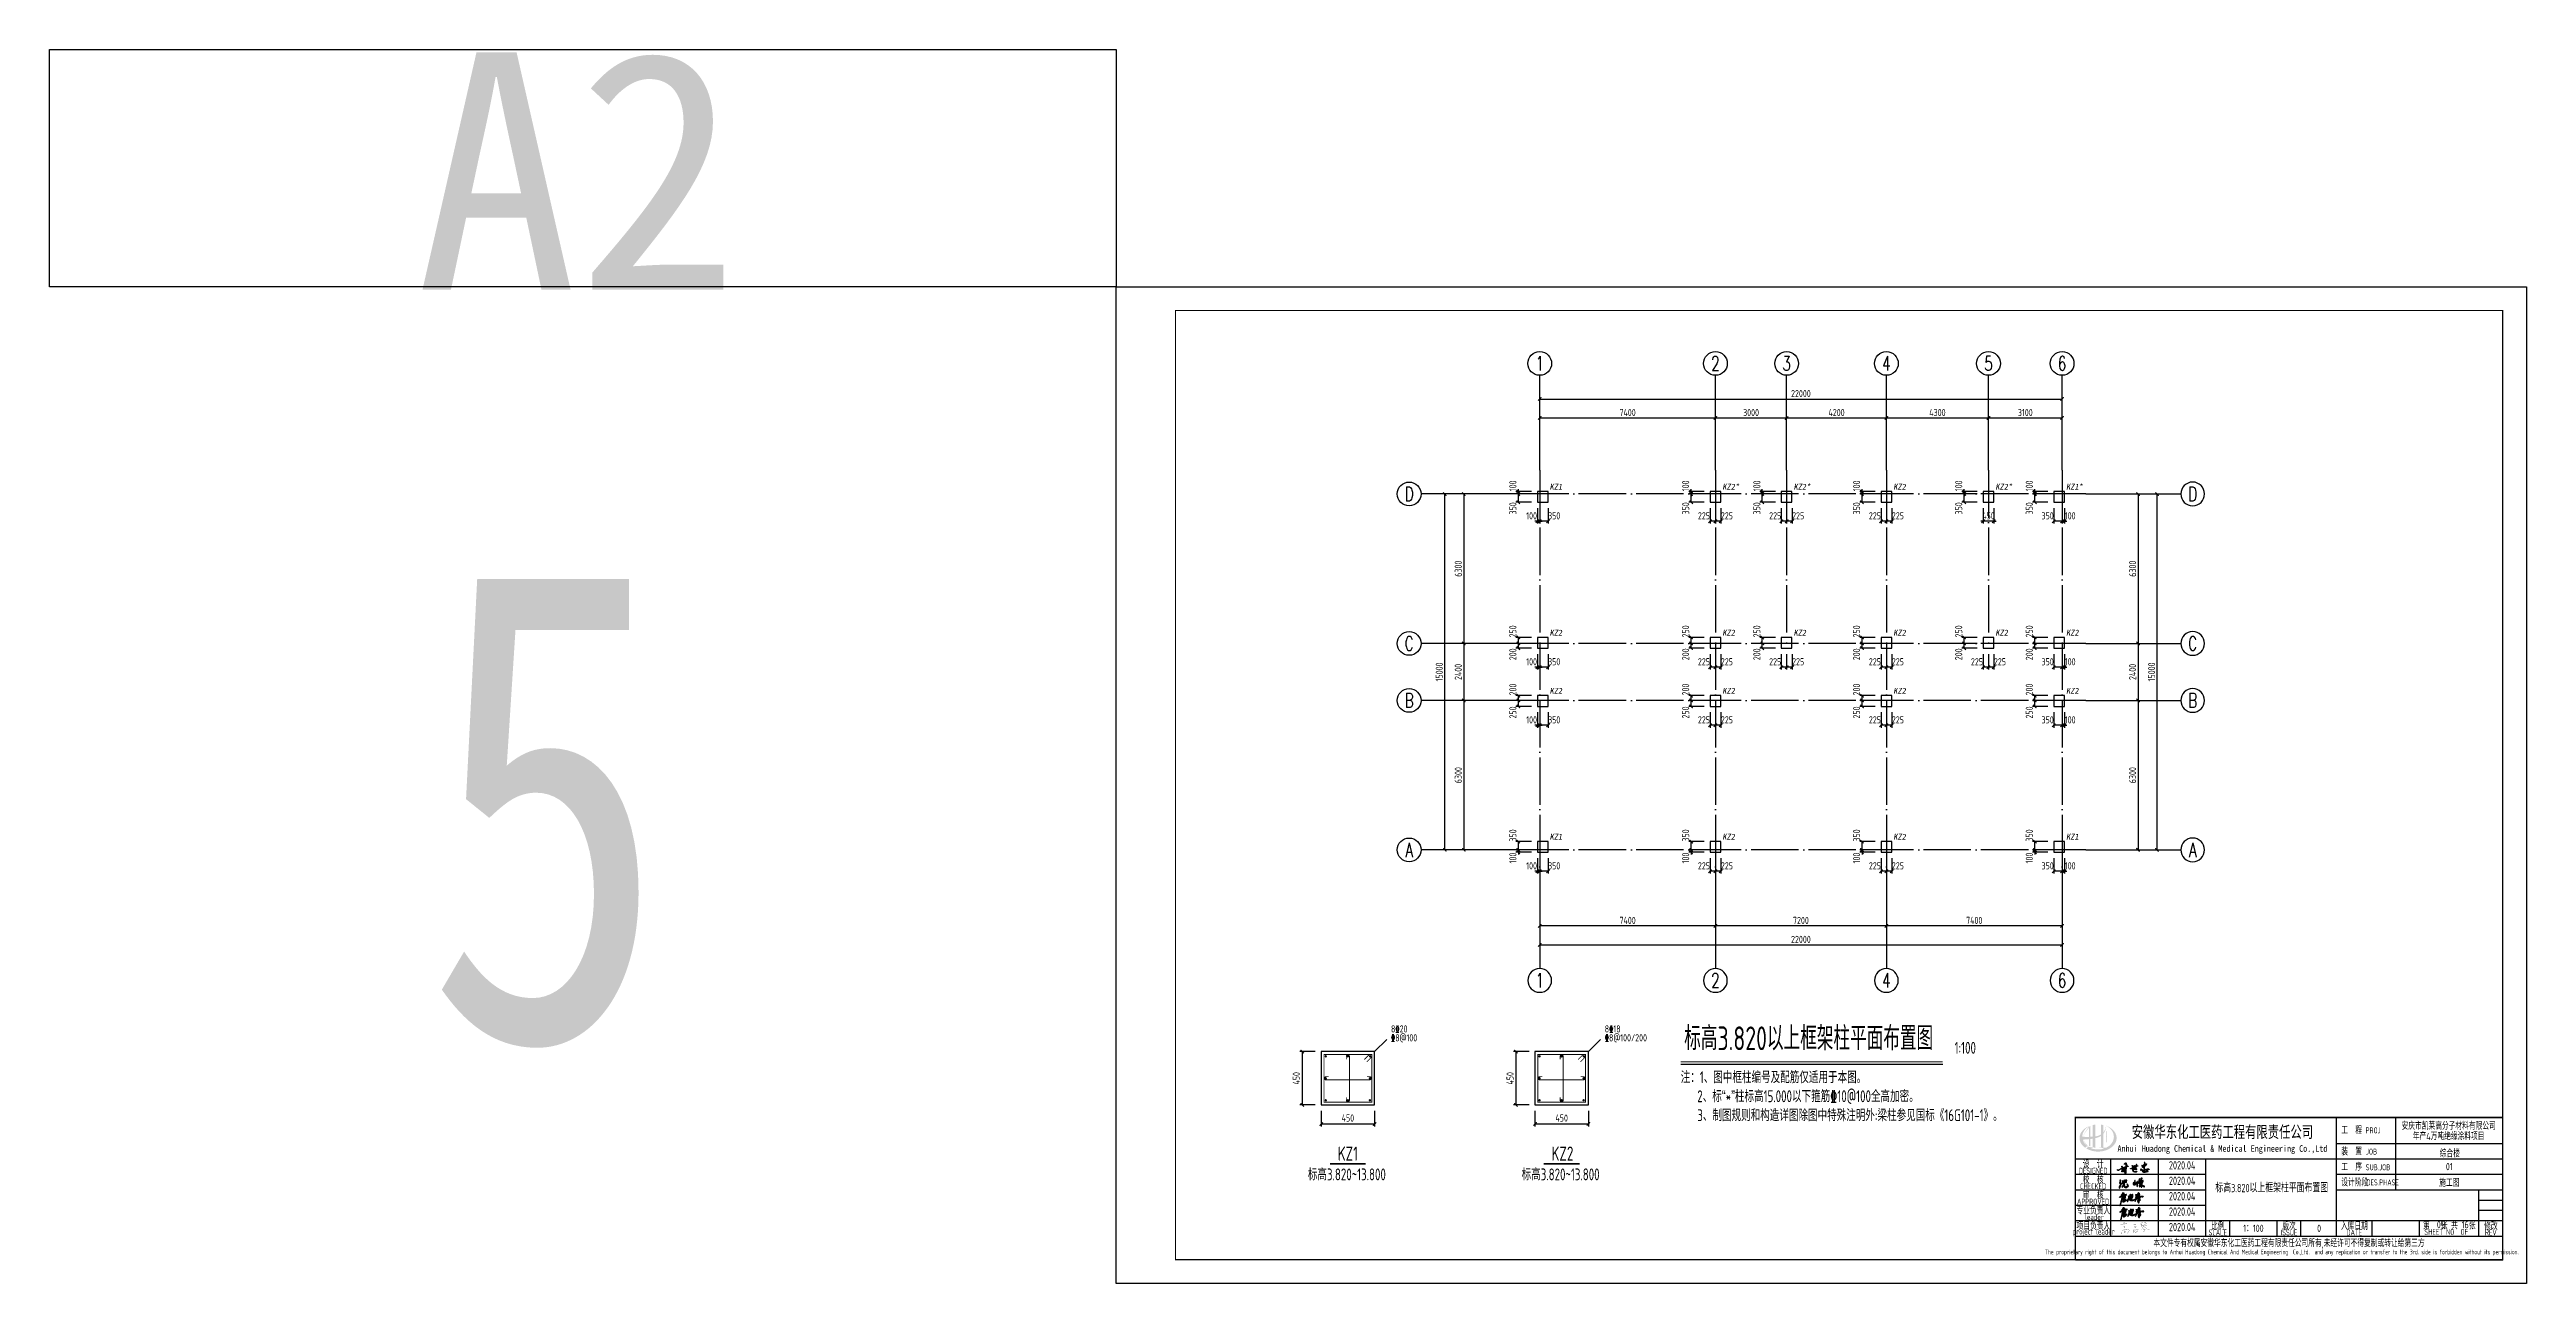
# Model space of a CAD drawing. Extents: x 9731685 to 18866768, y -962146 to 194094.
# Drawn here: x 9732137 to 9836457, y -100706 to -48706 of the extents above; entities that cross this region are included whole.
import ezdxf
from ezdxf.enums import TextEntityAlignment as Align

# ---------------------------------------------------------------- set-up
doc = ezdxf.new("R2010")
doc.units = 0
doc.header["$LTSCALE"] = 1000
doc.linetypes.add('DOTE', pattern=[2.42, 2, -0.2, 0.02, -0.2])
doc.layers.get('0').update_dxf_attribs({"linetype": 'CONTINUOUS'})
doc.layers.get('Defpoints').update_dxf_attribs({"linetype": 'CONTINUOUS'})
for name, color, linetype in [('AXIS', 1, 'DOTE'), ('AXIS_DIM', 3, 'CONTINUOUS'), ('AXIS_NUM', 7, 'CONTINUOUS'), ('BORDER', 7, 'CONTINUOUS'), ('COLU', 7, 'CONTINUOUS'), ('COLU_DIM', 3, 'CONTINUOUS'), ('DIM', 3, 'CONTINUOUS'), ('HATCH', 254, 'CONTINUOUS'), ('NUM', 7, 'CONTINUOUS'), ('PUB_TEXT', 7, 'CONTINUOUS'), ('S_BEAMDIMLOCAL', 7, 'CONTINUOUS'), ('SIGN', 4, 'CONTINUOUS'), ('TEXT', 7, 'CONTINUOUS'), ('THICK', 6, 'CONTINUOUS'), ('柱', 2, 'CONTINUOUS'), ('柱__纵筋', 1, 'CONTINUOUS')]:
    doc.layers.add(name, color=color, linetype=linetype)
doc.styles.add('AHD_TQ_S', font='')
doc.styles.add('STYLE3', font='simhei.ttf', dxfattribs={"width": 0.9})
doc.styles.add('TSSD_Axis', font='Complex.shx', dxfattribs={"width": 0.7, "bigfont": 'hztxt.shx'})
doc.styles.add('TSSD_Dimension', font='Tssdeng.shx', dxfattribs={"width": 0.7, "bigfont": 'hztxt.shx'})
doc.styles.add('TSSD_Norm', font='Tssdeng.shx', dxfattribs={"width": 0.7, "bigfont": 'hztxt.shx'})
doc.styles.add('TSSD_Rein', font='Tssdeng.shx', dxfattribs={"width": 0.7, "bigfont": 'hztxt.shx'})
doc.styles.add('黑体', font='simhei.ttf')
doc.styles.get('AHD_TQ_S').set_extended_font_data('SimSun')
doc.dimstyles.new('TSSD_100_100$0', dxfattribs={"dimtxt": 300, "dimasz": 100, "dimexe": 100, "dimexo": 250, "dimgap": 80, "dimtad": 1, "dimdec": 0, "dimzin": 0, "dimdsep": 46, "dimtxsty": 'TSSD_Dimension', "dimblk1": 'ARCHTICK', "dimblk2": 'ARCHTICK', "dimsah": 1, "dimcen": 0, "dimclrd": 3, "dimclre": 256, "dimclrt": 7, "dimadec": 1, "dimazin": 0, "dimtfac": 1, "dimtdec": 0, "dimtix": 1, "dimtmove": 2, "dimatfit": 3, "dimldrblk": 'ARCHTICK', "dimfxl": 1, "dimtolj": 1, "dimtzin": 0, "dimarcsym": 0})
doc.dimstyles.new('TSSD_20_100', dxfattribs={"dimtxt": 300, "dimasz": 100, "dimexe": 100, "dimexo": 250, "dimgap": 100, "dimtad": 1, "dimdec": 0, "dimlfac": 0.2, "dimzin": 0, "dimdsep": 46, "dimtxsty": 'TSSD_Dimension', "dimblk": 'ARCHTICK', "dimcen": 0, "dimclrt": 7, "dimadec": 0, "dimazin": 0, "dimtfac": 1, "dimtdec": 0, "dimtix": 1, "dimtmove": 2, "dimatfit": 3, "dimldrblk": 'ARCHTICK', "dimfxl": 1, "dimtolj": 1, "dimtzin": 0, "dimarcsym": 0})
pattern_1 = [(45, (0, 0), (-0.0008838835, 0.0008838835), [])]

msp = doc.modelspace()

# ---------------------------------------------------------------- texts
for s, height, style, width, p in [('安庆市凯莱高分子材料有限公司', 300, 'TSSD_Rein', 0.7, (9833180.5, -94036.1)), ('Anhui Huadong Chemical & Medical Engineering Co.,Ltd', 280, 'AHD_TQ_S', 0.85, (9823651.7, -95056.3)), ('安徽华东化工医药工程有限责任公司', 500, 'AHD_TQ_S', 0.7, (9823651.7, -94306.3)), ('年产4万吨绝缘涂料项目', 300, 'TSSD_Rein', 0.7, (9833180.5, -94471.1)), ('DESIGNED', 250, 'TSSD_Rein', 0.7, (9818206.8, -95956.3)), ('设  计', 300, 'TSSD_Rein', 0.7, (9818206.8, -95656.3)), ('综合楼', 300, 'TSSD_Rein', 0.7, (9833228.3, -95192.3)), ('01', 300, 'TSSD_Rein', 0.7, (9833206.8, -95781.3)), ('CHECKED', 250, 'TSSD_Rein', 0.7, (9818206.8, -96606.3)), ('校  核', 300, 'TSSD_Rein', 0.7, (9818206.8, -96306.3)), ('审  核', 300, 'TSSD_Rein', 0.7, (9818206.8, -96956.3)), ('施工图', 300, 'TSSD_Rein', 0.7, (9833206.8, -96431.3)), ('APPROVED', 250, 'TSSD_Rein', 0.7, (9818206.8, -97256.3)), ('专业负责人', 300, 'TSSD_Rein', 0.7, (9818215.1, -97606.3)), ('leader', 250, 'TSSD_Rein', 0.7, (9818258.7, -97906.3)), ('project leader', 250, 'TSSD_Rein', 0.7, (9818232.3, -98556.3)), ('项目负责人', 300, 'TSSD_Rein', 0.7, (9818215.1, -98256.3)), ('本文件专有权属安徽华东化工医药工程有限责任公司所有,未经许可不得复制或转让给第三方', 300, 'TSSD_Rein', 0.7, (9826456.8, -99006.3)), ('SCALE', 250, 'TSSD_Rein', 0.7, (9823456.8, -98556.3)), ('比例', 300, 'TSSD_Rein', 0.7, (9823456.8, -98256.3)), ('ISSUE', 250, 'TSSD_Rein', 0.7, (9826456.8, -98556.3)), ('版次', 300, 'TSSD_Rein', 0.7, (9826456.8, -98256.3)), ('入库日期', 300, 'TSSD_Rein', 0.7, (9829206.8, -98256.3)), ('DATE', 250, 'TSSD_Rein', 0.7, (9829206.8, -98556.3)), ('第   张 共   张', 300, 'TSSD_Rein', 0.7, (9833206.8, -98231.3)), ('SHEET NO  OF  ', 250, 'TSSD_Rein', 0.7, (9833206.8, -98531.3)), ('修改', 300, 'TSSD_Rein', 0.7, (9834956.8, -98256.3)), ('REV', 250, 'TSSD_Rein', 0.7, (9834956.8, -98556.3)), ('The proprietary right of this document belongs to Anhui Huadong Chemical And Medical Engineering  Co.,Ltd.  and any replication or transfer to the 3rd. side is forbidden without its permission. ', 200, 'TSSD_Rein', 0.7, (9826203.2, -99405.6))]:
    msp.add_text(s, height=height, dxfattribs=dict(style=style, width=width)).set_placement(p, align=Align.MIDDLE)
at = {"style": 'TSSD_Rein', "width": 0.7}
for s, height, p in [('工  程 ', 300, (9828656.8, -94406.3)), ('PROJ', 250, (9829681.2, -94376.9)), ('KZ1', 600, (9786392.8, -95534.2, 0)), ('KZ2', 600, (9795395.4, -95534.2, 0)), ('装  置 ', 300, (9828656.8, -95306.3)), ('工  序 ', 300, (9828656.8, -95956.3)), ('SUB.JOB', 250, (9829687.6, -95936.2)), ('JOB', 250, (9829699.2, -95273.5)), ('设计阶段', 300, (9828656.8, -96606.3)), ('DES.PHASE', 250, (9829714.9, -96573))]:
    msp.add_text(s, height=height, dxfattribs=at).set_placement(p)
at = {"color": 6, "style": 'TSSD_Rein', "width": 0.7}
for s, p in [('05', (9832854.3, -98227.8)), ('16', (9833875.5, -98227.8))]:
    msp.add_text(s, height=300, dxfattribs=at).set_placement(p, align=Align.MIDDLE)
at = {"style": 'TSSD_Rein', "width": 0.7}
for tag, text, height, p in [('2020.04', '200320-02-040', 350, (9821956.1, -95726)), ('2020.04', '200320-02-040', 350, (9821956.1, -96376)), ('2020.04', '200320-02-040', 350, (9821956.1, -97026)), ('2020.04', '200320-02-040', 350, (9821956.1, -97676)), ('2020.04', '200320-02-040', 350, (9821956.1, -98326)), ('0', '0', 300, (9827723.7, -98381.3))]:
    msp.add_attdef(tag, text=text, height=height, dxfattribs=at).set_placement(p, align=Align.MIDDLE)
at = {"lineweight": -3, "style": 'TSSD_Rein', "width": 0.7}
for tag, text, p in [('1：100', '1:100', (9824956.8, -98381.3)), ('0', '0', (9827723.7, -98381.3))]:
    msp.add_attdef(tag, text=text, height=300, dxfattribs=at).set_placement(p, align=Align.MIDDLE)
at = {"layer": 'BORDER', "lineweight": -3, "insert": (9823354.2, -96509.9), "char_height": 350, "width": 4985.785, "attachment_point": 1, "style": 'TSSD_Rein'}
msp.add_mtext('标高3.820以上框架柱平面布置图', dxfattribs=at)
at = {"layer": 'NUM', "style": 'TSSD_Norm', "width": 0.7}
for s, height, p in [('标高3.820以上框架柱平面布置图', 1000, (9800985.2, -91173.8, 0)), ('1:100', 500, (9812369.9, -91173.8, 0))]:
    msp.add_text(s, height=height, dxfattribs=at).set_placement(p, align=Align.BOTTOM_LEFT)
at = {"layer": 'S_BEAMDIMLOCAL', "color": 4, "style": '黑体'}
msp.add_text('A2', height=10000, dxfattribs=at).set_placement((9754364, -58820.2), align=Align.CENTER)
at = {"layer": 'SIGN', "color": 2, "style": '黑体', "width": 0.75}
msp.add_text('5', height=20000, dxfattribs=at).set_placement((9753066.9, -90446.8), align=Align.CENTER)
at = {"layer": 'TEXT', "color": 6, "style": 'STYLE3', "oblique": 10, "width": 0.9}
for s, p in [('KZ1', (9795316, -67255.5, 0)), ('KZ1*', (9817066, -67255.5, 0)), ('KZ1', (9795316, -82005.5, 0)), ('KZ1', (9817066, -82005.5, 0))]:
    msp.add_text(s, height=250, rotation=360, dxfattribs=at).set_placement(p)
at = {"layer": 'TEXT', "color": 2, "style": 'STYLE3', "oblique": 10, "width": 0.9}
for s, p in [('KZ2*', (9802591, -67255.5, 0)), ('KZ2*', (9805591, -67255.5, 0)), ('KZ2', (9809791, -67255.5, 0)), ('KZ2*', (9814091, -67255.5, 0)), ('KZ2', (9795316, -73405.5, 0)), ('KZ2', (9802591, -73405.5, 0)), ('KZ2', (9805591, -73405.5, 0)), ('KZ2', (9809791, -73405.5, 0)), ('KZ2', (9814091, -73405.5, 0)), ('KZ2', (9817066, -73405.5, 0)), ('KZ2', (9795316, -75855.5, 0)), ('KZ2', (9802591, -75855.5, 0)), ('KZ2', (9809791, -75855.5, 0)), ('KZ2', (9817066, -75855.5, 0)), ('KZ2', (9802591, -82005.5, 0)), ('KZ2', (9809791, -82005.5, 0))]:
    msp.add_text(s, height=250, rotation=360, dxfattribs=at).set_placement(p)
at = {"layer": 'TEXT', "style": 'TSSD_Rein', "width": 0.7}
for s, height, p in [('8%%13220', 300, (9788634, -90128.2, 0)), ('%%1328@100', 300, (9788634, -90503.3, 0)), ('8%%13218', 300, (9797636.7, -90128.2, 0)), ('%%1328@100/200', 300, (9797636.7, -90503.3, 0)), ('注：1、图中框柱编号及配筋仅适用于本图。', 500, (9800834.9, -92266, 0)), ('2、标“*”柱标高15.000以下箍筋%%13210@100全高加密。', 500, (9801534.9, -93066, 0)), ('3、制图规则和构造详图除图中特殊注明外:梁柱参见国标《16G101-1》。', 500, (9801534.9, -93866, 0))]:
    msp.add_text(s, height=height, dxfattribs=at).set_placement(p)
at = {"layer": 'THICK', "style": 'TSSD_Rein', "width": 0.7}
for p in [(9785133.2, -96358.9, 0), (9794135.9, -96358.9, 0)]:
    msp.add_text('标高3.820~13.800', height=500, dxfattribs=at).set_placement(p)

# ---------------------------------------------------------------- blocks, each defined once
blk = doc.blocks.new('ts_axno')
at = {"color": 0, "linetype": 'ByBlock', "lineweight": -2}
blk.add_circle((0, 0), 0.5, dxfattribs=at)
at = {"color": 0, "linetype": 'ByBlock', "lineweight": -2, "style": 'TSSD_Axis', "width": 0.7}
blk.add_attdef('A', text='', height=0.6, dxfattribs=at).set_placement((0, 0), align=Align.MIDDLE_CENTER)
blk = doc.blocks.new('_ArchTick')
at = {"color": 0, "linetype": 'ByBlock', "const_width": 0.5}
blk.add_lwpolyline([(-0.7, -0.7), (0.7, 0.7)], dxfattribs=at)
blk = doc.blocks.new('*D275')
at = {"layer": 'AXIS_DIM', "lineweight": -2}
for p, q in [((9813799, -66185), (9813799, -64135)), ((9816899, -66185), (9816899, -64135))]:
    blk.add_line(p, q, dxfattribs=at)
at = {"layer": 'AXIS_DIM', "color": 3, "lineweight": -2}
blk.add_line((9816899, -64235), (9813799, -64235), dxfattribs=at)
at = {"layer": 'Defpoints', "color": 0}
for p in [(9813799, -64235), (9813799, -66435), (9816899, -66435)]:
    blk.add_point(p, dxfattribs=at)
at = {"layer": 'AXIS_DIM', "color": 3, "lineweight": -2, "xscale": 100, "yscale": 100, "zscale": 100, "rotation": 180}
blk.add_blockref('_ArchTick', (9813799, -64235), dxfattribs=at)
at = {"layer": 'AXIS_DIM', "color": 3, "lineweight": -2, "xscale": 100, "yscale": 100, "zscale": 100}
blk.add_blockref('_ArchTick', (9816899, -64235), dxfattribs=at)
at = {"layer": 'AXIS_DIM', "color": 7, "insert": (9815349, -64005), "char_height": 300, "attachment_point": 5, "style": 'TSSD_Dimension'}
blk.add_mtext('\\A1;3100', dxfattribs=at)
blk = doc.blocks.new('*D276')
at = {"layer": 'AXIS_DIM', "lineweight": -2}
for p, q in [((9809499, -66185), (9809499, -64135)), ((9813799, -66185), (9813799, -64135))]:
    blk.add_line(p, q, dxfattribs=at)
at = {"layer": 'AXIS_DIM', "color": 3, "lineweight": -2}
blk.add_line((9813799, -64235), (9809499, -64235), dxfattribs=at)
at = {"layer": 'Defpoints', "color": 0}
for p in [(9809499, -64235), (9809499, -66435), (9813799, -66435)]:
    blk.add_point(p, dxfattribs=at)
at = {"layer": 'AXIS_DIM', "color": 3, "lineweight": -2, "xscale": 100, "yscale": 100, "zscale": 100, "rotation": 180}
blk.add_blockref('_ArchTick', (9809499, -64235), dxfattribs=at)
at = {"layer": 'AXIS_DIM', "color": 3, "lineweight": -2, "xscale": 100, "yscale": 100, "zscale": 100}
blk.add_blockref('_ArchTick', (9813799, -64235), dxfattribs=at)
at = {"layer": 'AXIS_DIM', "color": 7, "insert": (9811649, -64005), "char_height": 300, "attachment_point": 5, "style": 'TSSD_Dimension'}
blk.add_mtext('\\A1;4300', dxfattribs=at)
blk = doc.blocks.new('*D277')
at = {"layer": 'AXIS_DIM', "lineweight": -2}
for p, q in [((9805299, -66185), (9805299, -64135)), ((9809499, -66185), (9809499, -64135))]:
    blk.add_line(p, q, dxfattribs=at)
at = {"layer": 'AXIS_DIM', "color": 3, "lineweight": -2}
blk.add_line((9809499, -64235), (9805299, -64235), dxfattribs=at)
at = {"layer": 'Defpoints', "color": 0}
for p in [(9805299, -64235), (9805299, -66435), (9809499, -66435)]:
    blk.add_point(p, dxfattribs=at)
at = {"layer": 'AXIS_DIM', "color": 3, "lineweight": -2, "xscale": 100, "yscale": 100, "zscale": 100, "rotation": 180}
blk.add_blockref('_ArchTick', (9805299, -64235), dxfattribs=at)
at = {"layer": 'AXIS_DIM', "color": 3, "lineweight": -2, "xscale": 100, "yscale": 100, "zscale": 100}
blk.add_blockref('_ArchTick', (9809499, -64235), dxfattribs=at)
at = {"layer": 'AXIS_DIM', "color": 7, "insert": (9807399, -64005), "char_height": 300, "attachment_point": 5, "style": 'TSSD_Dimension'}
blk.add_mtext('\\A1;4200', dxfattribs=at)
blk = doc.blocks.new('*D278')
at = {"layer": 'AXIS_DIM', "lineweight": -2}
for p, q in [((9802299, -66185), (9802299, -64135)), ((9805299, -66185), (9805299, -64135))]:
    blk.add_line(p, q, dxfattribs=at)
at = {"layer": 'AXIS_DIM', "color": 3, "lineweight": -2}
blk.add_line((9805299, -64235), (9802299, -64235), dxfattribs=at)
at = {"layer": 'Defpoints', "color": 0}
for p in [(9802299, -64235), (9802299, -66435), (9805299, -66435)]:
    blk.add_point(p, dxfattribs=at)
at = {"layer": 'AXIS_DIM', "color": 3, "lineweight": -2, "xscale": 100, "yscale": 100, "zscale": 100, "rotation": 180}
blk.add_blockref('_ArchTick', (9802299, -64235), dxfattribs=at)
at = {"layer": 'AXIS_DIM', "color": 3, "lineweight": -2, "xscale": 100, "yscale": 100, "zscale": 100}
blk.add_blockref('_ArchTick', (9805299, -64235), dxfattribs=at)
at = {"layer": 'AXIS_DIM', "color": 7, "insert": (9803799, -64005), "char_height": 300, "attachment_point": 5, "style": 'TSSD_Dimension'}
blk.add_mtext('\\A1;3000', dxfattribs=at)
blk = doc.blocks.new('*D279')
at = {"layer": 'AXIS_DIM', "lineweight": -2}
for p, q in [((9794899, -66185), (9794899, -64135)), ((9802299, -66185), (9802299, -64135))]:
    blk.add_line(p, q, dxfattribs=at)
at = {"layer": 'AXIS_DIM', "color": 3, "lineweight": -2}
blk.add_line((9802299, -64235), (9794899, -64235), dxfattribs=at)
at = {"layer": 'Defpoints', "color": 0}
for p in [(9794899, -64235), (9794899, -66435), (9802299, -66435)]:
    blk.add_point(p, dxfattribs=at)
at = {"layer": 'AXIS_DIM', "color": 3, "lineweight": -2, "xscale": 100, "yscale": 100, "zscale": 100, "rotation": 180}
blk.add_blockref('_ArchTick', (9794899, -64235), dxfattribs=at)
at = {"layer": 'AXIS_DIM', "color": 3, "lineweight": -2, "xscale": 100, "yscale": 100, "zscale": 100}
blk.add_blockref('_ArchTick', (9802299, -64235), dxfattribs=at)
at = {"layer": 'AXIS_DIM', "color": 7, "insert": (9798599, -64005), "char_height": 300, "attachment_point": 5, "style": 'TSSD_Dimension'}
blk.add_mtext('\\A1;7400', dxfattribs=at)
blk = doc.blocks.new('*D280')
at = {"layer": 'AXIS_DIM', "lineweight": -2}
for p, q in [((9794899, -66185), (9794899, -63335)), ((9816899, -66185), (9816899, -63335))]:
    blk.add_line(p, q, dxfattribs=at)
at = {"layer": 'AXIS_DIM', "color": 3, "lineweight": -2}
blk.add_line((9794899, -63435), (9816899, -63435), dxfattribs=at)
at = {"layer": 'Defpoints', "color": 0}
for p in [(9816899, -63435), (9794899, -66435), (9816899, -66435)]:
    blk.add_point(p, dxfattribs=at)
at = {"layer": 'AXIS_DIM', "color": 3, "lineweight": -2, "xscale": 100, "yscale": 100, "zscale": 100, "rotation": 180}
blk.add_blockref('_ArchTick', (9794899, -63435), dxfattribs=at)
at = {"layer": 'AXIS_DIM', "color": 3, "lineweight": -2, "xscale": 100, "yscale": 100, "zscale": 100}
blk.add_blockref('_ArchTick', (9816899, -63435), dxfattribs=at)
at = {"layer": 'AXIS_DIM', "color": 7, "insert": (9805899, -63205), "char_height": 300, "attachment_point": 5, "style": 'TSSD_Dimension'}
blk.add_mtext('\\A1;22000', dxfattribs=at)
blk = doc.blocks.new('*D281')
at = {"layer": 'AXIS_DIM', "lineweight": -2}
for p, q in [((9793649, -67435), (9791599, -67435)), ((9793649, -73735), (9791599, -73735))]:
    blk.add_line(p, q, dxfattribs=at)
at = {"layer": 'AXIS_DIM', "color": 3, "lineweight": -2}
blk.add_line((9791699, -67435), (9791699, -73735), dxfattribs=at)
at = {"layer": 'Defpoints', "color": 0}
for p in [(9793899, -67435), (9791699, -73735), (9793899, -73735)]:
    blk.add_point(p, dxfattribs=at)
at = {"layer": 'AXIS_DIM', "color": 3, "lineweight": -2, "xscale": 100, "yscale": 100, "zscale": 100}
for p, rotation in [((9791699, -67435), 90), ((9791699, -73735), 270)]:
    blk.add_blockref('_ArchTick', p, dxfattribs=dict(at, rotation=rotation))
at = {"layer": 'AXIS_DIM', "color": 7, "insert": (9791469, -70585), "char_height": 300, "attachment_point": 5, "rotation": 90, "style": 'TSSD_Dimension'}
blk.add_mtext('\\A1;6300', dxfattribs=at)
blk = doc.blocks.new('*D282')
at = {"layer": 'AXIS_DIM', "lineweight": -2}
for p, q in [((9793649, -73735), (9791599, -73735)), ((9793649, -76135), (9791599, -76135))]:
    blk.add_line(p, q, dxfattribs=at)
at = {"layer": 'AXIS_DIM', "color": 3, "lineweight": -2}
blk.add_line((9791699, -73735), (9791699, -76135), dxfattribs=at)
at = {"layer": 'Defpoints', "color": 0}
for p in [(9793899, -73735), (9791699, -76135), (9793899, -76135)]:
    blk.add_point(p, dxfattribs=at)
at = {"layer": 'AXIS_DIM', "color": 3, "lineweight": -2, "xscale": 100, "yscale": 100, "zscale": 100}
for p, rotation in [((9791699, -73735), 90), ((9791699, -76135), 270)]:
    blk.add_blockref('_ArchTick', p, dxfattribs=dict(at, rotation=rotation))
at = {"layer": 'AXIS_DIM', "color": 7, "insert": (9791469, -74935), "char_height": 300, "attachment_point": 5, "rotation": 90, "style": 'TSSD_Dimension'}
blk.add_mtext('\\A1;2400', dxfattribs=at)
blk = doc.blocks.new('*D283')
at = {"layer": 'AXIS_DIM', "lineweight": -2}
for p, q in [((9793649, -76135), (9791599, -76135)), ((9793649, -82435), (9791599, -82435))]:
    blk.add_line(p, q, dxfattribs=at)
at = {"layer": 'AXIS_DIM', "color": 3, "lineweight": -2}
blk.add_line((9791699, -76135), (9791699, -82435), dxfattribs=at)
at = {"layer": 'Defpoints', "color": 0}
for p in [(9793899, -76135), (9791699, -82435), (9793899, -82435)]:
    blk.add_point(p, dxfattribs=at)
at = {"layer": 'AXIS_DIM', "color": 3, "lineweight": -2, "xscale": 100, "yscale": 100, "zscale": 100}
for p, rotation in [((9791699, -76135), 90), ((9791699, -82435), 270)]:
    blk.add_blockref('_ArchTick', p, dxfattribs=dict(at, rotation=rotation))
at = {"layer": 'AXIS_DIM', "color": 7, "insert": (9791469, -79285), "char_height": 300, "attachment_point": 5, "rotation": 90, "style": 'TSSD_Dimension'}
blk.add_mtext('\\A1;6300', dxfattribs=at)
blk = doc.blocks.new('*D284')
at = {"layer": 'AXIS_DIM', "lineweight": -2}
for p, q in [((9793649, -67435), (9790799, -67435)), ((9793649, -82435), (9790799, -82435))]:
    blk.add_line(p, q, dxfattribs=at)
at = {"layer": 'AXIS_DIM', "color": 3, "lineweight": -2}
blk.add_line((9790899, -82435), (9790899, -67435), dxfattribs=at)
at = {"layer": 'Defpoints', "color": 0}
for p in [(9790899, -67435), (9793899, -67435), (9793899, -82435)]:
    blk.add_point(p, dxfattribs=at)
at = {"layer": 'AXIS_DIM', "color": 3, "lineweight": -2, "xscale": 100, "yscale": 100, "zscale": 100}
for p, rotation in [((9790899, -67435), 90), ((9790899, -82435), 270)]:
    blk.add_blockref('_ArchTick', p, dxfattribs=dict(at, rotation=rotation))
at = {"layer": 'AXIS_DIM', "color": 7, "insert": (9790669, -74935), "char_height": 300, "attachment_point": 5, "rotation": 90, "style": 'TSSD_Dimension'}
blk.add_mtext('\\A1;15000', dxfattribs=at)
blk = doc.blocks.new('*D285')
at = {"layer": 'AXIS_DIM', "lineweight": -2}
for p, q in [((9809499, -83685), (9809499, -85735)), ((9816899, -83685), (9816899, -85735))]:
    blk.add_line(p, q, dxfattribs=at)
at = {"layer": 'AXIS_DIM', "color": 3, "lineweight": -2}
blk.add_line((9816899, -85635), (9809499, -85635), dxfattribs=at)
at = {"layer": 'Defpoints', "color": 0}
for p in [(9809499, -83435), (9816899, -83435), (9809499, -85635)]:
    blk.add_point(p, dxfattribs=at)
at = {"layer": 'AXIS_DIM', "color": 3, "lineweight": -2, "xscale": 100, "yscale": 100, "zscale": 100, "rotation": 180}
blk.add_blockref('_ArchTick', (9809499, -85635), dxfattribs=at)
at = {"layer": 'AXIS_DIM', "color": 3, "lineweight": -2, "xscale": 100, "yscale": 100, "zscale": 100}
blk.add_blockref('_ArchTick', (9816899, -85635), dxfattribs=at)
at = {"layer": 'AXIS_DIM', "color": 7, "insert": (9813199, -85405), "char_height": 300, "attachment_point": 5, "style": 'TSSD_Dimension'}
blk.add_mtext('\\A1;7400', dxfattribs=at)
blk = doc.blocks.new('*D286')
at = {"layer": 'AXIS_DIM', "lineweight": -2}
for p, q in [((9802299, -83685), (9802299, -85735)), ((9809499, -83685), (9809499, -85735))]:
    blk.add_line(p, q, dxfattribs=at)
at = {"layer": 'AXIS_DIM', "color": 3, "lineweight": -2}
blk.add_line((9809499, -85635), (9802299, -85635), dxfattribs=at)
at = {"layer": 'Defpoints', "color": 0}
for p in [(9802299, -83435), (9809499, -83435), (9802299, -85635)]:
    blk.add_point(p, dxfattribs=at)
at = {"layer": 'AXIS_DIM', "color": 3, "lineweight": -2, "xscale": 100, "yscale": 100, "zscale": 100, "rotation": 180}
blk.add_blockref('_ArchTick', (9802299, -85635), dxfattribs=at)
at = {"layer": 'AXIS_DIM', "color": 3, "lineweight": -2, "xscale": 100, "yscale": 100, "zscale": 100}
blk.add_blockref('_ArchTick', (9809499, -85635), dxfattribs=at)
at = {"layer": 'AXIS_DIM', "color": 7, "insert": (9805899, -85405), "char_height": 300, "attachment_point": 5, "style": 'TSSD_Dimension'}
blk.add_mtext('\\A1;7200', dxfattribs=at)
blk = doc.blocks.new('*D287')
at = {"layer": 'AXIS_DIM', "lineweight": -2}
for p, q in [((9794899, -83685), (9794899, -85735)), ((9802299, -83685), (9802299, -85735))]:
    blk.add_line(p, q, dxfattribs=at)
at = {"layer": 'AXIS_DIM', "color": 3, "lineweight": -2}
blk.add_line((9802299, -85635), (9794899, -85635), dxfattribs=at)
at = {"layer": 'Defpoints', "color": 0}
for p in [(9794899, -83435), (9802299, -83435), (9794899, -85635)]:
    blk.add_point(p, dxfattribs=at)
at = {"layer": 'AXIS_DIM', "color": 3, "lineweight": -2, "xscale": 100, "yscale": 100, "zscale": 100, "rotation": 180}
blk.add_blockref('_ArchTick', (9794899, -85635), dxfattribs=at)
at = {"layer": 'AXIS_DIM', "color": 3, "lineweight": -2, "xscale": 100, "yscale": 100, "zscale": 100}
blk.add_blockref('_ArchTick', (9802299, -85635), dxfattribs=at)
at = {"layer": 'AXIS_DIM', "color": 7, "insert": (9798599, -85405), "char_height": 300, "attachment_point": 5, "style": 'TSSD_Dimension'}
blk.add_mtext('\\A1;7400', dxfattribs=at)
blk = doc.blocks.new('*D288')
at = {"layer": 'AXIS_DIM', "lineweight": -2}
for p, q in [((9794899, -83685), (9794899, -86535)), ((9816899, -83685), (9816899, -86535))]:
    blk.add_line(p, q, dxfattribs=at)
at = {"layer": 'AXIS_DIM', "color": 3, "lineweight": -2}
blk.add_line((9794899, -86435), (9816899, -86435), dxfattribs=at)
at = {"layer": 'Defpoints', "color": 0}
for p in [(9794899, -83435), (9816899, -83435), (9816899, -86435)]:
    blk.add_point(p, dxfattribs=at)
at = {"layer": 'AXIS_DIM', "color": 3, "lineweight": -2, "xscale": 100, "yscale": 100, "zscale": 100, "rotation": 180}
blk.add_blockref('_ArchTick', (9794899, -86435), dxfattribs=at)
at = {"layer": 'AXIS_DIM', "color": 3, "lineweight": -2, "xscale": 100, "yscale": 100, "zscale": 100}
blk.add_blockref('_ArchTick', (9816899, -86435), dxfattribs=at)
at = {"layer": 'AXIS_DIM', "color": 7, "insert": (9805899, -86205), "char_height": 300, "attachment_point": 5, "style": 'TSSD_Dimension'}
blk.add_mtext('\\A1;22000', dxfattribs=at)
blk = doc.blocks.new('*D289')
at = {"layer": 'AXIS_DIM', "lineweight": -2}
for p, q in [((9818149, -67435), (9820199, -67435)), ((9818149, -73735), (9820199, -73735))]:
    blk.add_line(p, q, dxfattribs=at)
at = {"layer": 'AXIS_DIM', "color": 3, "lineweight": -2}
blk.add_line((9820099, -67435), (9820099, -73735), dxfattribs=at)
at = {"layer": 'Defpoints', "color": 0}
for p in [(9817899, -67435), (9817899, -73735), (9820099, -73735)]:
    blk.add_point(p, dxfattribs=at)
at = {"layer": 'AXIS_DIM', "color": 3, "lineweight": -2, "xscale": 100, "yscale": 100, "zscale": 100}
for p, rotation in [((9820099, -67435), 90), ((9820099, -73735), 270)]:
    blk.add_blockref('_ArchTick', p, dxfattribs=dict(at, rotation=rotation))
at = {"layer": 'AXIS_DIM', "color": 7, "insert": (9819869, -70585), "char_height": 300, "attachment_point": 5, "rotation": 90, "style": 'TSSD_Dimension'}
blk.add_mtext('\\A1;6300', dxfattribs=at)
blk = doc.blocks.new('*D290')
at = {"layer": 'AXIS_DIM', "lineweight": -2}
for p, q in [((9818149, -73735), (9820199, -73735)), ((9818149, -76135), (9820199, -76135))]:
    blk.add_line(p, q, dxfattribs=at)
at = {"layer": 'AXIS_DIM', "color": 3, "lineweight": -2}
blk.add_line((9820099, -73735), (9820099, -76135), dxfattribs=at)
at = {"layer": 'Defpoints', "color": 0}
for p in [(9817899, -73735), (9817899, -76135), (9820099, -76135)]:
    blk.add_point(p, dxfattribs=at)
at = {"layer": 'AXIS_DIM', "color": 3, "lineweight": -2, "xscale": 100, "yscale": 100, "zscale": 100}
for p, rotation in [((9820099, -73735), 90), ((9820099, -76135), 270)]:
    blk.add_blockref('_ArchTick', p, dxfattribs=dict(at, rotation=rotation))
at = {"layer": 'AXIS_DIM', "color": 7, "insert": (9819869, -74935), "char_height": 300, "attachment_point": 5, "rotation": 90, "style": 'TSSD_Dimension'}
blk.add_mtext('\\A1;2400', dxfattribs=at)
blk = doc.blocks.new('*D291')
at = {"layer": 'AXIS_DIM', "lineweight": -2}
for p, q in [((9818149, -76135), (9820199, -76135)), ((9818149, -82435), (9820199, -82435))]:
    blk.add_line(p, q, dxfattribs=at)
at = {"layer": 'AXIS_DIM', "color": 3, "lineweight": -2}
blk.add_line((9820099, -76135), (9820099, -82435), dxfattribs=at)
at = {"layer": 'Defpoints', "color": 0}
for p in [(9817899, -76135), (9817899, -82435), (9820099, -82435)]:
    blk.add_point(p, dxfattribs=at)
at = {"layer": 'AXIS_DIM', "color": 3, "lineweight": -2, "xscale": 100, "yscale": 100, "zscale": 100}
for p, rotation in [((9820099, -76135), 90), ((9820099, -82435), 270)]:
    blk.add_blockref('_ArchTick', p, dxfattribs=dict(at, rotation=rotation))
at = {"layer": 'AXIS_DIM', "color": 7, "insert": (9819869, -79285), "char_height": 300, "attachment_point": 5, "rotation": 90, "style": 'TSSD_Dimension'}
blk.add_mtext('\\A1;6300', dxfattribs=at)
blk = doc.blocks.new('*D292')
at = {"layer": 'AXIS_DIM', "lineweight": -2}
for p, q in [((9818149, -67435), (9820999, -67435)), ((9818149, -82435), (9820999, -82435))]:
    blk.add_line(p, q, dxfattribs=at)
at = {"layer": 'AXIS_DIM', "color": 3, "lineweight": -2}
blk.add_line((9820899, -82435), (9820899, -67435), dxfattribs=at)
at = {"layer": 'Defpoints', "color": 0}
for p in [(9817899, -67435), (9820899, -67435), (9817899, -82435)]:
    blk.add_point(p, dxfattribs=at)
at = {"layer": 'AXIS_DIM', "color": 3, "lineweight": -2, "xscale": 100, "yscale": 100, "zscale": 100}
for p, rotation in [((9820899, -67435), 90), ((9820899, -82435), 270)]:
    blk.add_blockref('_ArchTick', p, dxfattribs=dict(at, rotation=rotation))
at = {"layer": 'AXIS_DIM', "color": 7, "insert": (9820669, -74935), "char_height": 300, "attachment_point": 5, "rotation": 90, "style": 'TSSD_Dimension'}
blk.add_mtext('\\A1;15000', dxfattribs=at)
blk = doc.blocks.new('*D293')
at = {"layer": 'COLU_DIM', "color": 3, "lineweight": -2}
for p, q in [((9816899, -68585), (9816799, -68585)), ((9816999, -68585), (9816899, -68585)), ((9816999, -68585), (9817099, -68585))]:
    blk.add_line(p, q, dxfattribs=at)
at = {"layer": 'COLU_DIM', "lineweight": -2}
for p, q in [((9816899, -68035), (9816899, -68685)), ((9816999, -68035), (9816999, -68685))]:
    blk.add_line(p, q, dxfattribs=at)
at = {"layer": 'Defpoints', "color": 0}
for p in [(9816899, -67785), (9816999, -67785), (9816899, -68585)]:
    blk.add_point(p, dxfattribs=at)
at = {"layer": 'COLU_DIM', "color": 3, "lineweight": -2, "xscale": 100, "yscale": 100, "zscale": 100}
blk.add_blockref('_ArchTick', (9816899, -68585), dxfattribs=at)
at = {"layer": 'COLU_DIM', "color": 3, "lineweight": -2, "xscale": 100, "yscale": 100, "zscale": 100, "rotation": 180}
blk.add_blockref('_ArchTick', (9816999, -68585), dxfattribs=at)
at = {"layer": 'COLU_DIM', "color": 7, "insert": (9817240, -68355), "char_height": 300, "attachment_point": 5, "style": 'TSSD_Dimension'}
blk.add_mtext('\\A1;100', dxfattribs=at)
blk = doc.blocks.new('*D294')
at = {"layer": 'COLU_DIM', "lineweight": -2}
for p, q in [((9816549, -68035), (9816549, -68685)), ((9816899, -68035), (9816899, -68685))]:
    blk.add_line(p, q, dxfattribs=at)
at = {"layer": 'COLU_DIM', "color": 3, "lineweight": -2}
blk.add_line((9816899, -68585), (9816549, -68585), dxfattribs=at)
at = {"layer": 'Defpoints', "color": 0}
for p in [(9816549, -67785), (9816899, -67785), (9816549, -68585)]:
    blk.add_point(p, dxfattribs=at)
at = {"layer": 'COLU_DIM', "color": 3, "lineweight": -2, "xscale": 100, "yscale": 100, "zscale": 100, "rotation": 180}
blk.add_blockref('_ArchTick', (9816549, -68585), dxfattribs=at)
at = {"layer": 'COLU_DIM', "color": 3, "lineweight": -2, "xscale": 100, "yscale": 100, "zscale": 100}
blk.add_blockref('_ArchTick', (9816899, -68585), dxfattribs=at)
at = {"layer": 'COLU_DIM', "color": 7, "insert": (9816290, -68355), "char_height": 300, "attachment_point": 5, "style": 'TSSD_Dimension'}
blk.add_mtext('\\A1;350', dxfattribs=at)
blk = doc.blocks.new('*D295')
at = {"layer": 'COLU_DIM', "lineweight": -2}
for p, q in [((9816299, -67435), (9815649, -67435)), ((9816299, -67785), (9815649, -67785))]:
    blk.add_line(p, q, dxfattribs=at)
at = {"layer": 'COLU_DIM', "color": 3, "lineweight": -2}
blk.add_line((9815749, -67785), (9815749, -67435), dxfattribs=at)
at = {"layer": 'Defpoints', "color": 0}
for p in [(9815749, -67435), (9816549, -67435), (9816549, -67785)]:
    blk.add_point(p, dxfattribs=at)
at = {"layer": 'COLU_DIM', "color": 3, "lineweight": -2, "xscale": 100, "yscale": 100, "zscale": 100}
for p, rotation in [((9815749, -67435), 90), ((9815749, -67785), 270)]:
    blk.add_blockref('_ArchTick', p, dxfattribs=dict(at, rotation=rotation))
at = {"layer": 'COLU_DIM', "color": 7, "insert": (9815519, -68043), "char_height": 300, "attachment_point": 5, "rotation": 90, "style": 'TSSD_Dimension'}
blk.add_mtext('\\A1;350', dxfattribs=at)
blk = doc.blocks.new('*D296')
at = {"layer": 'COLU_DIM', "lineweight": -2}
for p, q in [((9816299, -67335), (9815649, -67335)), ((9816299, -67435), (9815649, -67435))]:
    blk.add_line(p, q, dxfattribs=at)
at = {"layer": 'COLU_DIM', "color": 3, "lineweight": -2}
for p, q in [((9815749, -67335), (9815749, -67235)), ((9815749, -67435), (9815749, -67335)), ((9815749, -67435), (9815749, -67535))]:
    blk.add_line(p, q, dxfattribs=at)
at = {"layer": 'Defpoints', "color": 0}
for p in [(9815749, -67335), (9816549, -67335), (9816549, -67435)]:
    blk.add_point(p, dxfattribs=at)
at = {"layer": 'COLU_DIM', "color": 3, "lineweight": -2, "xscale": 100, "yscale": 100, "zscale": 100}
for p, rotation in [((9815749, -67335), 270), ((9815749, -67435), 90)]:
    blk.add_blockref('_ArchTick', p, dxfattribs=dict(at, rotation=rotation))
at = {"layer": 'COLU_DIM', "color": 7, "insert": (9815519, -67093), "char_height": 300, "attachment_point": 5, "rotation": 90, "style": 'TSSD_Dimension'}
blk.add_mtext('\\A1;100', dxfattribs=at)
blk = doc.blocks.new('*D297')
at = {"layer": 'COLU_DIM', "color": 3, "lineweight": -2}
for p, q in [((9816899, -74735), (9816799, -74735)), ((9816999, -74735), (9816899, -74735)), ((9816999, -74735), (9817099, -74735))]:
    blk.add_line(p, q, dxfattribs=at)
at = {"layer": 'COLU_DIM', "lineweight": -2}
for p, q in [((9816899, -74185), (9816899, -74835)), ((9816999, -74185), (9816999, -74835))]:
    blk.add_line(p, q, dxfattribs=at)
at = {"layer": 'Defpoints', "color": 0}
for p in [(9816899, -73935), (9816999, -73935), (9816899, -74735)]:
    blk.add_point(p, dxfattribs=at)
at = {"layer": 'COLU_DIM', "color": 3, "lineweight": -2, "xscale": 100, "yscale": 100, "zscale": 100}
blk.add_blockref('_ArchTick', (9816899, -74735), dxfattribs=at)
at = {"layer": 'COLU_DIM', "color": 3, "lineweight": -2, "xscale": 100, "yscale": 100, "zscale": 100, "rotation": 180}
blk.add_blockref('_ArchTick', (9816999, -74735), dxfattribs=at)
at = {"layer": 'COLU_DIM', "color": 7, "insert": (9817240, -74505), "char_height": 300, "attachment_point": 5, "style": 'TSSD_Dimension'}
blk.add_mtext('\\A1;100', dxfattribs=at)
blk = doc.blocks.new('*D298')
at = {"layer": 'COLU_DIM', "lineweight": -2}
for p, q in [((9816549, -74185), (9816549, -74835)), ((9816899, -74185), (9816899, -74835))]:
    blk.add_line(p, q, dxfattribs=at)
at = {"layer": 'COLU_DIM', "color": 3, "lineweight": -2}
blk.add_line((9816899, -74735), (9816549, -74735), dxfattribs=at)
at = {"layer": 'Defpoints', "color": 0}
for p in [(9816549, -73935), (9816899, -73935), (9816549, -74735)]:
    blk.add_point(p, dxfattribs=at)
at = {"layer": 'COLU_DIM', "color": 3, "lineweight": -2, "xscale": 100, "yscale": 100, "zscale": 100, "rotation": 180}
blk.add_blockref('_ArchTick', (9816549, -74735), dxfattribs=at)
at = {"layer": 'COLU_DIM', "color": 3, "lineweight": -2, "xscale": 100, "yscale": 100, "zscale": 100}
blk.add_blockref('_ArchTick', (9816899, -74735), dxfattribs=at)
at = {"layer": 'COLU_DIM', "color": 7, "insert": (9816290, -74505), "char_height": 300, "attachment_point": 5, "style": 'TSSD_Dimension'}
blk.add_mtext('\\A1;350', dxfattribs=at)
blk = doc.blocks.new('*D299')
at = {"layer": 'COLU_DIM', "lineweight": -2}
for p, q in [((9816299, -73735), (9815649, -73735)), ((9816299, -73935), (9815649, -73935))]:
    blk.add_line(p, q, dxfattribs=at)
at = {"layer": 'COLU_DIM', "color": 3, "lineweight": -2}
blk.add_line((9815749, -73935), (9815749, -73735), dxfattribs=at)
at = {"layer": 'Defpoints', "color": 0}
for p in [(9815749, -73735), (9816549, -73735), (9816549, -73935)]:
    blk.add_point(p, dxfattribs=at)
at = {"layer": 'COLU_DIM', "color": 3, "lineweight": -2, "xscale": 100, "yscale": 100, "zscale": 100}
for p, rotation in [((9815749, -73735), 90), ((9815749, -73935), 270)]:
    blk.add_blockref('_ArchTick', p, dxfattribs=dict(at, rotation=rotation))
at = {"layer": 'COLU_DIM', "color": 7, "insert": (9815519, -74193), "char_height": 300, "attachment_point": 5, "rotation": 90, "style": 'TSSD_Dimension'}
blk.add_mtext('\\A1;200', dxfattribs=at)
blk = doc.blocks.new('*D300')
at = {"layer": 'COLU_DIM', "lineweight": -2}
for p, q in [((9816299, -73485), (9815649, -73485)), ((9816299, -73735), (9815649, -73735))]:
    blk.add_line(p, q, dxfattribs=at)
at = {"layer": 'COLU_DIM', "color": 3, "lineweight": -2}
blk.add_line((9815749, -73735), (9815749, -73485), dxfattribs=at)
at = {"layer": 'Defpoints', "color": 0}
for p in [(9815749, -73485), (9816549, -73485), (9816549, -73735)]:
    blk.add_point(p, dxfattribs=at)
at = {"layer": 'COLU_DIM', "color": 3, "lineweight": -2, "xscale": 100, "yscale": 100, "zscale": 100}
for p, rotation in [((9815749, -73485), 90), ((9815749, -73735), 270)]:
    blk.add_blockref('_ArchTick', p, dxfattribs=dict(at, rotation=rotation))
at = {"layer": 'COLU_DIM', "color": 7, "insert": (9815519, -73227), "char_height": 300, "attachment_point": 5, "rotation": 90, "style": 'TSSD_Dimension'}
blk.add_mtext('\\A1;250', dxfattribs=at)
blk = doc.blocks.new('*D301')
at = {"layer": 'COLU_DIM', "color": 3, "lineweight": -2}
for p, q in [((9816899, -77185), (9816799, -77185)), ((9816999, -77185), (9816899, -77185)), ((9816999, -77185), (9817099, -77185))]:
    blk.add_line(p, q, dxfattribs=at)
at = {"layer": 'COLU_DIM', "lineweight": -2}
for p, q in [((9816899, -76635), (9816899, -77285)), ((9816999, -76635), (9816999, -77285))]:
    blk.add_line(p, q, dxfattribs=at)
at = {"layer": 'Defpoints', "color": 0}
for p in [(9816899, -76385), (9816899, -77185), (9816999, -76385)]:
    blk.add_point(p, dxfattribs=at)
at = {"layer": 'COLU_DIM', "color": 3, "lineweight": -2, "xscale": 100, "yscale": 100, "zscale": 100}
blk.add_blockref('_ArchTick', (9816899, -77185), dxfattribs=at)
at = {"layer": 'COLU_DIM', "color": 3, "lineweight": -2, "xscale": 100, "yscale": 100, "zscale": 100, "rotation": 180}
blk.add_blockref('_ArchTick', (9816999, -77185), dxfattribs=at)
at = {"layer": 'COLU_DIM', "color": 7, "insert": (9817240, -76955), "char_height": 300, "attachment_point": 5, "style": 'TSSD_Dimension'}
blk.add_mtext('\\A1;100', dxfattribs=at)
blk = doc.blocks.new('*D302')
at = {"layer": 'COLU_DIM', "lineweight": -2}
for p, q in [((9816549, -76635), (9816549, -77285)), ((9816899, -76635), (9816899, -77285))]:
    blk.add_line(p, q, dxfattribs=at)
at = {"layer": 'COLU_DIM', "color": 3, "lineweight": -2}
blk.add_line((9816899, -77185), (9816549, -77185), dxfattribs=at)
at = {"layer": 'Defpoints', "color": 0}
for p in [(9816549, -76385), (9816549, -77185), (9816899, -76385)]:
    blk.add_point(p, dxfattribs=at)
at = {"layer": 'COLU_DIM', "color": 3, "lineweight": -2, "xscale": 100, "yscale": 100, "zscale": 100, "rotation": 180}
blk.add_blockref('_ArchTick', (9816549, -77185), dxfattribs=at)
at = {"layer": 'COLU_DIM', "color": 3, "lineweight": -2, "xscale": 100, "yscale": 100, "zscale": 100}
blk.add_blockref('_ArchTick', (9816899, -77185), dxfattribs=at)
at = {"layer": 'COLU_DIM', "color": 7, "insert": (9816290, -76955), "char_height": 300, "attachment_point": 5, "style": 'TSSD_Dimension'}
blk.add_mtext('\\A1;350', dxfattribs=at)
blk = doc.blocks.new('*D303')
at = {"layer": 'COLU_DIM', "lineweight": -2}
for p, q in [((9816299, -76135), (9815649, -76135)), ((9816299, -76385), (9815649, -76385))]:
    blk.add_line(p, q, dxfattribs=at)
at = {"layer": 'COLU_DIM', "color": 3, "lineweight": -2}
blk.add_line((9815749, -76385), (9815749, -76135), dxfattribs=at)
at = {"layer": 'Defpoints', "color": 0}
for p in [(9815749, -76135), (9816549, -76135), (9816549, -76385)]:
    blk.add_point(p, dxfattribs=at)
at = {"layer": 'COLU_DIM', "color": 3, "lineweight": -2, "xscale": 100, "yscale": 100, "zscale": 100}
for p, rotation in [((9815749, -76135), 90), ((9815749, -76385), 270)]:
    blk.add_blockref('_ArchTick', p, dxfattribs=dict(at, rotation=rotation))
at = {"layer": 'COLU_DIM', "color": 7, "insert": (9815519, -76643), "char_height": 300, "attachment_point": 5, "rotation": 90, "style": 'TSSD_Dimension'}
blk.add_mtext('\\A1;250', dxfattribs=at)
blk = doc.blocks.new('*D304')
at = {"layer": 'COLU_DIM', "lineweight": -2}
for p, q in [((9816299, -75935), (9815649, -75935)), ((9816299, -76135), (9815649, -76135))]:
    blk.add_line(p, q, dxfattribs=at)
at = {"layer": 'COLU_DIM', "color": 3, "lineweight": -2}
blk.add_line((9815749, -76135), (9815749, -75935), dxfattribs=at)
at = {"layer": 'Defpoints', "color": 0}
for p in [(9815749, -75935), (9816549, -75935), (9816549, -76135)]:
    blk.add_point(p, dxfattribs=at)
at = {"layer": 'COLU_DIM', "color": 3, "lineweight": -2, "xscale": 100, "yscale": 100, "zscale": 100}
for p, rotation in [((9815749, -75935), 90), ((9815749, -76135), 270)]:
    blk.add_blockref('_ArchTick', p, dxfattribs=dict(at, rotation=rotation))
at = {"layer": 'COLU_DIM', "color": 7, "insert": (9815519, -75677), "char_height": 300, "attachment_point": 5, "rotation": 90, "style": 'TSSD_Dimension'}
blk.add_mtext('\\A1;200', dxfattribs=at)
blk = doc.blocks.new('*D305')
at = {"layer": 'COLU_DIM', "color": 3, "lineweight": -2}
for p, q in [((9816899, -83335), (9816799, -83335)), ((9816999, -83335), (9816899, -83335)), ((9816999, -83335), (9817099, -83335))]:
    blk.add_line(p, q, dxfattribs=at)
at = {"layer": 'COLU_DIM', "lineweight": -2}
for p, q in [((9816899, -82785), (9816899, -83435)), ((9816999, -82785), (9816999, -83435))]:
    blk.add_line(p, q, dxfattribs=at)
at = {"layer": 'Defpoints', "color": 0}
for p in [(9816899, -82535), (9816899, -83335), (9816999, -82535)]:
    blk.add_point(p, dxfattribs=at)
at = {"layer": 'COLU_DIM', "color": 3, "lineweight": -2, "xscale": 100, "yscale": 100, "zscale": 100}
blk.add_blockref('_ArchTick', (9816899, -83335), dxfattribs=at)
at = {"layer": 'COLU_DIM', "color": 3, "lineweight": -2, "xscale": 100, "yscale": 100, "zscale": 100, "rotation": 180}
blk.add_blockref('_ArchTick', (9816999, -83335), dxfattribs=at)
at = {"layer": 'COLU_DIM', "color": 7, "insert": (9817240, -83105), "char_height": 300, "attachment_point": 5, "style": 'TSSD_Dimension'}
blk.add_mtext('\\A1;100', dxfattribs=at)
blk = doc.blocks.new('*D306')
at = {"layer": 'COLU_DIM', "lineweight": -2}
for p, q in [((9816549, -82785), (9816549, -83435)), ((9816899, -82785), (9816899, -83435))]:
    blk.add_line(p, q, dxfattribs=at)
at = {"layer": 'COLU_DIM', "color": 3, "lineweight": -2}
blk.add_line((9816899, -83335), (9816549, -83335), dxfattribs=at)
at = {"layer": 'Defpoints', "color": 0}
for p in [(9816549, -82535), (9816549, -83335), (9816899, -82535)]:
    blk.add_point(p, dxfattribs=at)
at = {"layer": 'COLU_DIM', "color": 3, "lineweight": -2, "xscale": 100, "yscale": 100, "zscale": 100, "rotation": 180}
blk.add_blockref('_ArchTick', (9816549, -83335), dxfattribs=at)
at = {"layer": 'COLU_DIM', "color": 3, "lineweight": -2, "xscale": 100, "yscale": 100, "zscale": 100}
blk.add_blockref('_ArchTick', (9816899, -83335), dxfattribs=at)
at = {"layer": 'COLU_DIM', "color": 7, "insert": (9816290, -83105), "char_height": 300, "attachment_point": 5, "style": 'TSSD_Dimension'}
blk.add_mtext('\\A1;350', dxfattribs=at)
blk = doc.blocks.new('*D307')
at = {"layer": 'COLU_DIM', "color": 3, "lineweight": -2}
for p, q in [((9815749, -82435), (9815749, -82335)), ((9815749, -82535), (9815749, -82435)), ((9815749, -82535), (9815749, -82635))]:
    blk.add_line(p, q, dxfattribs=at)
at = {"layer": 'COLU_DIM', "lineweight": -2}
for p, q in [((9816299, -82435), (9815649, -82435)), ((9816299, -82535), (9815649, -82535))]:
    blk.add_line(p, q, dxfattribs=at)
at = {"layer": 'Defpoints', "color": 0}
for p in [(9815749, -82435), (9816549, -82435), (9816549, -82535)]:
    blk.add_point(p, dxfattribs=at)
at = {"layer": 'COLU_DIM', "color": 3, "lineweight": -2, "xscale": 100, "yscale": 100, "zscale": 100}
for p, rotation in [((9815749, -82435), 270), ((9815749, -82535), 90)]:
    blk.add_blockref('_ArchTick', p, dxfattribs=dict(at, rotation=rotation))
at = {"layer": 'COLU_DIM', "color": 7, "insert": (9815519, -82777), "char_height": 300, "attachment_point": 5, "rotation": 90, "style": 'TSSD_Dimension'}
blk.add_mtext('\\A1;100', dxfattribs=at)
blk = doc.blocks.new('*D308')
at = {"layer": 'COLU_DIM', "lineweight": -2}
for p, q in [((9816299, -82085), (9815649, -82085)), ((9816299, -82435), (9815649, -82435))]:
    blk.add_line(p, q, dxfattribs=at)
at = {"layer": 'COLU_DIM', "color": 3, "lineweight": -2}
blk.add_line((9815749, -82435), (9815749, -82085), dxfattribs=at)
at = {"layer": 'Defpoints', "color": 0}
for p in [(9815749, -82085), (9816549, -82085), (9816549, -82435)]:
    blk.add_point(p, dxfattribs=at)
at = {"layer": 'COLU_DIM', "color": 3, "lineweight": -2, "xscale": 100, "yscale": 100, "zscale": 100}
for p, rotation in [((9815749, -82085), 90), ((9815749, -82435), 270)]:
    blk.add_blockref('_ArchTick', p, dxfattribs=dict(at, rotation=rotation))
at = {"layer": 'COLU_DIM', "color": 7, "insert": (9815519, -81827), "char_height": 300, "attachment_point": 5, "rotation": 90, "style": 'TSSD_Dimension'}
blk.add_mtext('\\A1;350', dxfattribs=at)
blk = doc.blocks.new('*D309')
at = {"layer": 'COLU_DIM', "color": 3, "lineweight": -2}
for p, q in [((9813574, -68585), (9813474, -68585)), ((9814024, -68585), (9813574, -68585)), ((9814024, -68585), (9814124, -68585))]:
    blk.add_line(p, q, dxfattribs=at)
at = {"layer": 'COLU_DIM', "lineweight": -2}
for p, q in [((9813574, -68035), (9813574, -68685)), ((9814024, -68035), (9814024, -68685))]:
    blk.add_line(p, q, dxfattribs=at)
at = {"layer": 'Defpoints', "color": 0}
for p in [(9813574, -67785), (9814024, -67785), (9813574, -68585)]:
    blk.add_point(p, dxfattribs=at)
at = {"layer": 'COLU_DIM', "color": 3, "lineweight": -2, "xscale": 100, "yscale": 100, "zscale": 100}
blk.add_blockref('_ArchTick', (9813574, -68585), dxfattribs=at)
at = {"layer": 'COLU_DIM', "color": 3, "lineweight": -2, "xscale": 100, "yscale": 100, "zscale": 100, "rotation": 180}
blk.add_blockref('_ArchTick', (9814024, -68585), dxfattribs=at)
at = {"layer": 'COLU_DIM', "color": 7, "insert": (9813799, -68355), "char_height": 300, "attachment_point": 5, "style": 'TSSD_Dimension'}
blk.add_mtext('\\A1;450', dxfattribs=at)
blk = doc.blocks.new('*D310')
at = {"layer": 'COLU_DIM', "lineweight": -2}
for p, q in [((9813324, -67435), (9812674, -67435)), ((9813324, -67785), (9812674, -67785))]:
    blk.add_line(p, q, dxfattribs=at)
at = {"layer": 'COLU_DIM', "color": 3, "lineweight": -2}
blk.add_line((9812774, -67785), (9812774, -67435), dxfattribs=at)
at = {"layer": 'Defpoints', "color": 0}
for p in [(9812774, -67435), (9813574, -67435), (9813574, -67785)]:
    blk.add_point(p, dxfattribs=at)
at = {"layer": 'COLU_DIM', "color": 3, "lineweight": -2, "xscale": 100, "yscale": 100, "zscale": 100}
for p, rotation in [((9812774, -67435), 90), ((9812774, -67785), 270)]:
    blk.add_blockref('_ArchTick', p, dxfattribs=dict(at, rotation=rotation))
at = {"layer": 'COLU_DIM', "color": 7, "insert": (9812544, -68043), "char_height": 300, "attachment_point": 5, "rotation": 90, "style": 'TSSD_Dimension'}
blk.add_mtext('\\A1;350', dxfattribs=at)
blk = doc.blocks.new('*D311')
at = {"layer": 'COLU_DIM', "lineweight": -2}
for p, q in [((9813324, -67335), (9812674, -67335)), ((9813324, -67435), (9812674, -67435))]:
    blk.add_line(p, q, dxfattribs=at)
at = {"layer": 'COLU_DIM', "color": 3, "lineweight": -2}
for p, q in [((9812774, -67335), (9812774, -67235)), ((9812774, -67435), (9812774, -67335)), ((9812774, -67435), (9812774, -67535))]:
    blk.add_line(p, q, dxfattribs=at)
at = {"layer": 'Defpoints', "color": 0}
for p in [(9812774, -67335), (9813574, -67335), (9813574, -67435)]:
    blk.add_point(p, dxfattribs=at)
at = {"layer": 'COLU_DIM', "color": 3, "lineweight": -2, "xscale": 100, "yscale": 100, "zscale": 100}
for p, rotation in [((9812774, -67335), 270), ((9812774, -67435), 90)]:
    blk.add_blockref('_ArchTick', p, dxfattribs=dict(at, rotation=rotation))
at = {"layer": 'COLU_DIM', "color": 7, "insert": (9812544, -67093), "char_height": 300, "attachment_point": 5, "rotation": 90, "style": 'TSSD_Dimension'}
blk.add_mtext('\\A1;100', dxfattribs=at)
blk = doc.blocks.new('*D312')
at = {"layer": 'COLU_DIM', "lineweight": -2}
for p, q in [((9813799, -74185), (9813799, -74835)), ((9814024, -74185), (9814024, -74835))]:
    blk.add_line(p, q, dxfattribs=at)
at = {"layer": 'COLU_DIM', "color": 3, "lineweight": -2}
blk.add_line((9814024, -74735), (9813799, -74735), dxfattribs=at)
at = {"layer": 'Defpoints', "color": 0}
for p in [(9813799, -73935), (9814024, -73935), (9813799, -74735)]:
    blk.add_point(p, dxfattribs=at)
at = {"layer": 'COLU_DIM', "color": 3, "lineweight": -2, "xscale": 100, "yscale": 100, "zscale": 100, "rotation": 180}
blk.add_blockref('_ArchTick', (9813799, -74735), dxfattribs=at)
at = {"layer": 'COLU_DIM', "color": 3, "lineweight": -2, "xscale": 100, "yscale": 100, "zscale": 100}
blk.add_blockref('_ArchTick', (9814024, -74735), dxfattribs=at)
at = {"layer": 'COLU_DIM', "color": 7, "insert": (9814282, -74505), "char_height": 300, "attachment_point": 5, "style": 'TSSD_Dimension'}
blk.add_mtext('\\A1;225', dxfattribs=at)
blk = doc.blocks.new('*D313')
at = {"layer": 'COLU_DIM', "lineweight": -2}
for p, q in [((9813574, -74185), (9813574, -74835)), ((9813799, -74185), (9813799, -74835))]:
    blk.add_line(p, q, dxfattribs=at)
at = {"layer": 'COLU_DIM', "color": 3, "lineweight": -2}
blk.add_line((9813799, -74735), (9813574, -74735), dxfattribs=at)
at = {"layer": 'Defpoints', "color": 0}
for p in [(9813574, -73935), (9813799, -73935), (9813574, -74735)]:
    blk.add_point(p, dxfattribs=at)
at = {"layer": 'COLU_DIM', "color": 3, "lineweight": -2, "xscale": 100, "yscale": 100, "zscale": 100, "rotation": 180}
blk.add_blockref('_ArchTick', (9813574, -74735), dxfattribs=at)
at = {"layer": 'COLU_DIM', "color": 3, "lineweight": -2, "xscale": 100, "yscale": 100, "zscale": 100}
blk.add_blockref('_ArchTick', (9813799, -74735), dxfattribs=at)
at = {"layer": 'COLU_DIM', "color": 7, "insert": (9813315, -74505), "char_height": 300, "attachment_point": 5, "style": 'TSSD_Dimension'}
blk.add_mtext('\\A1;225', dxfattribs=at)
blk = doc.blocks.new('*D314')
at = {"layer": 'COLU_DIM', "lineweight": -2}
for p, q in [((9813324, -73735), (9812674, -73735)), ((9813324, -73935), (9812674, -73935))]:
    blk.add_line(p, q, dxfattribs=at)
at = {"layer": 'COLU_DIM', "color": 3, "lineweight": -2}
blk.add_line((9812774, -73935), (9812774, -73735), dxfattribs=at)
at = {"layer": 'Defpoints', "color": 0}
for p in [(9812774, -73735), (9813574, -73735), (9813574, -73935)]:
    blk.add_point(p, dxfattribs=at)
at = {"layer": 'COLU_DIM', "color": 3, "lineweight": -2, "xscale": 100, "yscale": 100, "zscale": 100}
for p, rotation in [((9812774, -73735), 90), ((9812774, -73935), 270)]:
    blk.add_blockref('_ArchTick', p, dxfattribs=dict(at, rotation=rotation))
at = {"layer": 'COLU_DIM', "color": 7, "insert": (9812544, -74193), "char_height": 300, "attachment_point": 5, "rotation": 90, "style": 'TSSD_Dimension'}
blk.add_mtext('\\A1;200', dxfattribs=at)
blk = doc.blocks.new('*D315')
at = {"layer": 'COLU_DIM', "lineweight": -2}
for p, q in [((9813324, -73485), (9812674, -73485)), ((9813324, -73735), (9812674, -73735))]:
    blk.add_line(p, q, dxfattribs=at)
at = {"layer": 'COLU_DIM', "color": 3, "lineweight": -2}
blk.add_line((9812774, -73735), (9812774, -73485), dxfattribs=at)
at = {"layer": 'Defpoints', "color": 0}
for p in [(9812774, -73485), (9813574, -73485), (9813574, -73735)]:
    blk.add_point(p, dxfattribs=at)
at = {"layer": 'COLU_DIM', "color": 3, "lineweight": -2, "xscale": 100, "yscale": 100, "zscale": 100}
for p, rotation in [((9812774, -73485), 90), ((9812774, -73735), 270)]:
    blk.add_blockref('_ArchTick', p, dxfattribs=dict(at, rotation=rotation))
at = {"layer": 'COLU_DIM', "color": 7, "insert": (9812544, -73227), "char_height": 300, "attachment_point": 5, "rotation": 90, "style": 'TSSD_Dimension'}
blk.add_mtext('\\A1;250', dxfattribs=at)
blk = doc.blocks.new('*D316')
at = {"layer": 'COLU_DIM', "lineweight": -2}
for p, q in [((9809499, -68035), (9809499, -68685)), ((9809724, -68035), (9809724, -68685))]:
    blk.add_line(p, q, dxfattribs=at)
at = {"layer": 'COLU_DIM', "color": 3, "lineweight": -2}
blk.add_line((9809724, -68585), (9809499, -68585), dxfattribs=at)
at = {"layer": 'Defpoints', "color": 0}
for p in [(9809499, -67785), (9809724, -67785), (9809499, -68585)]:
    blk.add_point(p, dxfattribs=at)
at = {"layer": 'COLU_DIM', "color": 3, "lineweight": -2, "xscale": 100, "yscale": 100, "zscale": 100, "rotation": 180}
blk.add_blockref('_ArchTick', (9809499, -68585), dxfattribs=at)
at = {"layer": 'COLU_DIM', "color": 3, "lineweight": -2, "xscale": 100, "yscale": 100, "zscale": 100}
blk.add_blockref('_ArchTick', (9809724, -68585), dxfattribs=at)
at = {"layer": 'COLU_DIM', "color": 7, "insert": (9809982, -68355), "char_height": 300, "attachment_point": 5, "style": 'TSSD_Dimension'}
blk.add_mtext('\\A1;225', dxfattribs=at)
blk = doc.blocks.new('*D317')
at = {"layer": 'COLU_DIM', "lineweight": -2}
for p, q in [((9809274, -68035), (9809274, -68685)), ((9809499, -68035), (9809499, -68685))]:
    blk.add_line(p, q, dxfattribs=at)
at = {"layer": 'COLU_DIM', "color": 3, "lineweight": -2}
blk.add_line((9809499, -68585), (9809274, -68585), dxfattribs=at)
at = {"layer": 'Defpoints', "color": 0}
for p in [(9809274, -67785), (9809499, -67785), (9809274, -68585)]:
    blk.add_point(p, dxfattribs=at)
at = {"layer": 'COLU_DIM', "color": 3, "lineweight": -2, "xscale": 100, "yscale": 100, "zscale": 100, "rotation": 180}
blk.add_blockref('_ArchTick', (9809274, -68585), dxfattribs=at)
at = {"layer": 'COLU_DIM', "color": 3, "lineweight": -2, "xscale": 100, "yscale": 100, "zscale": 100}
blk.add_blockref('_ArchTick', (9809499, -68585), dxfattribs=at)
at = {"layer": 'COLU_DIM', "color": 7, "insert": (9809015, -68355), "char_height": 300, "attachment_point": 5, "style": 'TSSD_Dimension'}
blk.add_mtext('\\A1;225', dxfattribs=at)
blk = doc.blocks.new('*D318')
at = {"layer": 'COLU_DIM', "lineweight": -2}
for p, q in [((9809024, -67435), (9808374, -67435)), ((9809024, -67785), (9808374, -67785))]:
    blk.add_line(p, q, dxfattribs=at)
at = {"layer": 'COLU_DIM', "color": 3, "lineweight": -2}
blk.add_line((9808474, -67785), (9808474, -67435), dxfattribs=at)
at = {"layer": 'Defpoints', "color": 0}
for p in [(9808474, -67435), (9809274, -67435), (9809274, -67785)]:
    blk.add_point(p, dxfattribs=at)
at = {"layer": 'COLU_DIM', "color": 3, "lineweight": -2, "xscale": 100, "yscale": 100, "zscale": 100}
for p, rotation in [((9808474, -67435), 90), ((9808474, -67785), 270)]:
    blk.add_blockref('_ArchTick', p, dxfattribs=dict(at, rotation=rotation))
at = {"layer": 'COLU_DIM', "color": 7, "insert": (9808244, -68043), "char_height": 300, "attachment_point": 5, "rotation": 90, "style": 'TSSD_Dimension'}
blk.add_mtext('\\A1;350', dxfattribs=at)
blk = doc.blocks.new('*D319')
at = {"layer": 'COLU_DIM', "lineweight": -2}
for p, q in [((9809024, -67335), (9808374, -67335)), ((9809024, -67435), (9808374, -67435))]:
    blk.add_line(p, q, dxfattribs=at)
at = {"layer": 'COLU_DIM', "color": 3, "lineweight": -2}
for p, q in [((9808474, -67335), (9808474, -67235)), ((9808474, -67435), (9808474, -67335)), ((9808474, -67435), (9808474, -67535))]:
    blk.add_line(p, q, dxfattribs=at)
at = {"layer": 'Defpoints', "color": 0}
for p in [(9808474, -67335), (9809274, -67335), (9809274, -67435)]:
    blk.add_point(p, dxfattribs=at)
at = {"layer": 'COLU_DIM', "color": 3, "lineweight": -2, "xscale": 100, "yscale": 100, "zscale": 100}
for p, rotation in [((9808474, -67335), 270), ((9808474, -67435), 90)]:
    blk.add_blockref('_ArchTick', p, dxfattribs=dict(at, rotation=rotation))
at = {"layer": 'COLU_DIM', "color": 7, "insert": (9808244, -67093), "char_height": 300, "attachment_point": 5, "rotation": 90, "style": 'TSSD_Dimension'}
blk.add_mtext('\\A1;100', dxfattribs=at)
blk = doc.blocks.new('*D320')
at = {"layer": 'COLU_DIM', "lineweight": -2}
for p, q in [((9809499, -74185), (9809499, -74835)), ((9809724, -74185), (9809724, -74835))]:
    blk.add_line(p, q, dxfattribs=at)
at = {"layer": 'COLU_DIM', "color": 3, "lineweight": -2}
blk.add_line((9809724, -74735), (9809499, -74735), dxfattribs=at)
at = {"layer": 'Defpoints', "color": 0}
for p in [(9809499, -73935), (9809724, -73935), (9809499, -74735)]:
    blk.add_point(p, dxfattribs=at)
at = {"layer": 'COLU_DIM', "color": 3, "lineweight": -2, "xscale": 100, "yscale": 100, "zscale": 100, "rotation": 180}
blk.add_blockref('_ArchTick', (9809499, -74735), dxfattribs=at)
at = {"layer": 'COLU_DIM', "color": 3, "lineweight": -2, "xscale": 100, "yscale": 100, "zscale": 100}
blk.add_blockref('_ArchTick', (9809724, -74735), dxfattribs=at)
at = {"layer": 'COLU_DIM', "color": 7, "insert": (9809982, -74505), "char_height": 300, "attachment_point": 5, "style": 'TSSD_Dimension'}
blk.add_mtext('\\A1;225', dxfattribs=at)
blk = doc.blocks.new('*D321')
at = {"layer": 'COLU_DIM', "lineweight": -2}
for p, q in [((9809274, -74185), (9809274, -74835)), ((9809499, -74185), (9809499, -74835))]:
    blk.add_line(p, q, dxfattribs=at)
at = {"layer": 'COLU_DIM', "color": 3, "lineweight": -2}
blk.add_line((9809499, -74735), (9809274, -74735), dxfattribs=at)
at = {"layer": 'Defpoints', "color": 0}
for p in [(9809274, -73935), (9809499, -73935), (9809274, -74735)]:
    blk.add_point(p, dxfattribs=at)
at = {"layer": 'COLU_DIM', "color": 3, "lineweight": -2, "xscale": 100, "yscale": 100, "zscale": 100, "rotation": 180}
blk.add_blockref('_ArchTick', (9809274, -74735), dxfattribs=at)
at = {"layer": 'COLU_DIM', "color": 3, "lineweight": -2, "xscale": 100, "yscale": 100, "zscale": 100}
blk.add_blockref('_ArchTick', (9809499, -74735), dxfattribs=at)
at = {"layer": 'COLU_DIM', "color": 7, "insert": (9809015, -74505), "char_height": 300, "attachment_point": 5, "style": 'TSSD_Dimension'}
blk.add_mtext('\\A1;225', dxfattribs=at)
blk = doc.blocks.new('*D322')
at = {"layer": 'COLU_DIM', "lineweight": -2}
for p, q in [((9809024, -73735), (9808374, -73735)), ((9809024, -73935), (9808374, -73935))]:
    blk.add_line(p, q, dxfattribs=at)
at = {"layer": 'COLU_DIM', "color": 3, "lineweight": -2}
blk.add_line((9808474, -73935), (9808474, -73735), dxfattribs=at)
at = {"layer": 'Defpoints', "color": 0}
for p in [(9808474, -73735), (9809274, -73735), (9809274, -73935)]:
    blk.add_point(p, dxfattribs=at)
at = {"layer": 'COLU_DIM', "color": 3, "lineweight": -2, "xscale": 100, "yscale": 100, "zscale": 100}
for p, rotation in [((9808474, -73735), 90), ((9808474, -73935), 270)]:
    blk.add_blockref('_ArchTick', p, dxfattribs=dict(at, rotation=rotation))
at = {"layer": 'COLU_DIM', "color": 7, "insert": (9808244, -74193), "char_height": 300, "attachment_point": 5, "rotation": 90, "style": 'TSSD_Dimension'}
blk.add_mtext('\\A1;200', dxfattribs=at)
blk = doc.blocks.new('*D323')
at = {"layer": 'COLU_DIM', "lineweight": -2}
for p, q in [((9809024, -73485), (9808374, -73485)), ((9809024, -73735), (9808374, -73735))]:
    blk.add_line(p, q, dxfattribs=at)
at = {"layer": 'COLU_DIM', "color": 3, "lineweight": -2}
blk.add_line((9808474, -73735), (9808474, -73485), dxfattribs=at)
at = {"layer": 'Defpoints', "color": 0}
for p in [(9808474, -73485), (9809274, -73485), (9809274, -73735)]:
    blk.add_point(p, dxfattribs=at)
at = {"layer": 'COLU_DIM', "color": 3, "lineweight": -2, "xscale": 100, "yscale": 100, "zscale": 100}
for p, rotation in [((9808474, -73485), 90), ((9808474, -73735), 270)]:
    blk.add_blockref('_ArchTick', p, dxfattribs=dict(at, rotation=rotation))
at = {"layer": 'COLU_DIM', "color": 7, "insert": (9808244, -73227), "char_height": 300, "attachment_point": 5, "rotation": 90, "style": 'TSSD_Dimension'}
blk.add_mtext('\\A1;250', dxfattribs=at)
blk = doc.blocks.new('*D324')
at = {"layer": 'COLU_DIM', "lineweight": -2}
for p, q in [((9809499, -76635), (9809499, -77285)), ((9809724, -76635), (9809724, -77285))]:
    blk.add_line(p, q, dxfattribs=at)
at = {"layer": 'COLU_DIM', "color": 3, "lineweight": -2}
blk.add_line((9809724, -77185), (9809499, -77185), dxfattribs=at)
at = {"layer": 'Defpoints', "color": 0}
for p in [(9809499, -76385), (9809499, -77185), (9809724, -76385)]:
    blk.add_point(p, dxfattribs=at)
at = {"layer": 'COLU_DIM', "color": 3, "lineweight": -2, "xscale": 100, "yscale": 100, "zscale": 100, "rotation": 180}
blk.add_blockref('_ArchTick', (9809499, -77185), dxfattribs=at)
at = {"layer": 'COLU_DIM', "color": 3, "lineweight": -2, "xscale": 100, "yscale": 100, "zscale": 100}
blk.add_blockref('_ArchTick', (9809724, -77185), dxfattribs=at)
at = {"layer": 'COLU_DIM', "color": 7, "insert": (9809982, -76955), "char_height": 300, "attachment_point": 5, "style": 'TSSD_Dimension'}
blk.add_mtext('\\A1;225', dxfattribs=at)
blk = doc.blocks.new('*D325')
at = {"layer": 'COLU_DIM', "lineweight": -2}
for p, q in [((9809274, -76635), (9809274, -77285)), ((9809499, -76635), (9809499, -77285))]:
    blk.add_line(p, q, dxfattribs=at)
at = {"layer": 'COLU_DIM', "color": 3, "lineweight": -2}
blk.add_line((9809499, -77185), (9809274, -77185), dxfattribs=at)
at = {"layer": 'Defpoints', "color": 0}
for p in [(9809274, -76385), (9809274, -77185), (9809499, -76385)]:
    blk.add_point(p, dxfattribs=at)
at = {"layer": 'COLU_DIM', "color": 3, "lineweight": -2, "xscale": 100, "yscale": 100, "zscale": 100, "rotation": 180}
blk.add_blockref('_ArchTick', (9809274, -77185), dxfattribs=at)
at = {"layer": 'COLU_DIM', "color": 3, "lineweight": -2, "xscale": 100, "yscale": 100, "zscale": 100}
blk.add_blockref('_ArchTick', (9809499, -77185), dxfattribs=at)
at = {"layer": 'COLU_DIM', "color": 7, "insert": (9809015, -76955), "char_height": 300, "attachment_point": 5, "style": 'TSSD_Dimension'}
blk.add_mtext('\\A1;225', dxfattribs=at)
blk = doc.blocks.new('*D326')
at = {"layer": 'COLU_DIM', "lineweight": -2}
for p, q in [((9809024, -76135), (9808374, -76135)), ((9809024, -76385), (9808374, -76385))]:
    blk.add_line(p, q, dxfattribs=at)
at = {"layer": 'COLU_DIM', "color": 3, "lineweight": -2}
blk.add_line((9808474, -76385), (9808474, -76135), dxfattribs=at)
at = {"layer": 'Defpoints', "color": 0}
for p in [(9808474, -76135), (9809274, -76135), (9809274, -76385)]:
    blk.add_point(p, dxfattribs=at)
at = {"layer": 'COLU_DIM', "color": 3, "lineweight": -2, "xscale": 100, "yscale": 100, "zscale": 100}
for p, rotation in [((9808474, -76135), 90), ((9808474, -76385), 270)]:
    blk.add_blockref('_ArchTick', p, dxfattribs=dict(at, rotation=rotation))
at = {"layer": 'COLU_DIM', "color": 7, "insert": (9808244, -76643), "char_height": 300, "attachment_point": 5, "rotation": 90, "style": 'TSSD_Dimension'}
blk.add_mtext('\\A1;250', dxfattribs=at)
blk = doc.blocks.new('*D327')
at = {"layer": 'COLU_DIM', "lineweight": -2}
for p, q in [((9809024, -75935), (9808374, -75935)), ((9809024, -76135), (9808374, -76135))]:
    blk.add_line(p, q, dxfattribs=at)
at = {"layer": 'COLU_DIM', "color": 3, "lineweight": -2}
blk.add_line((9808474, -76135), (9808474, -75935), dxfattribs=at)
at = {"layer": 'Defpoints', "color": 0}
for p in [(9808474, -75935), (9809274, -75935), (9809274, -76135)]:
    blk.add_point(p, dxfattribs=at)
at = {"layer": 'COLU_DIM', "color": 3, "lineweight": -2, "xscale": 100, "yscale": 100, "zscale": 100}
for p, rotation in [((9808474, -75935), 90), ((9808474, -76135), 270)]:
    blk.add_blockref('_ArchTick', p, dxfattribs=dict(at, rotation=rotation))
at = {"layer": 'COLU_DIM', "color": 7, "insert": (9808244, -75677), "char_height": 300, "attachment_point": 5, "rotation": 90, "style": 'TSSD_Dimension'}
blk.add_mtext('\\A1;200', dxfattribs=at)
blk = doc.blocks.new('*D328')
at = {"layer": 'COLU_DIM', "lineweight": -2}
for p, q in [((9809499, -82785), (9809499, -83435)), ((9809724, -82785), (9809724, -83435))]:
    blk.add_line(p, q, dxfattribs=at)
at = {"layer": 'COLU_DIM', "color": 3, "lineweight": -2}
blk.add_line((9809724, -83335), (9809499, -83335), dxfattribs=at)
at = {"layer": 'Defpoints', "color": 0}
for p in [(9809499, -82535), (9809499, -83335), (9809724, -82535)]:
    blk.add_point(p, dxfattribs=at)
at = {"layer": 'COLU_DIM', "color": 3, "lineweight": -2, "xscale": 100, "yscale": 100, "zscale": 100, "rotation": 180}
blk.add_blockref('_ArchTick', (9809499, -83335), dxfattribs=at)
at = {"layer": 'COLU_DIM', "color": 3, "lineweight": -2, "xscale": 100, "yscale": 100, "zscale": 100}
blk.add_blockref('_ArchTick', (9809724, -83335), dxfattribs=at)
at = {"layer": 'COLU_DIM', "color": 7, "insert": (9809982, -83105), "char_height": 300, "attachment_point": 5, "style": 'TSSD_Dimension'}
blk.add_mtext('\\A1;225', dxfattribs=at)
blk = doc.blocks.new('*D329')
at = {"layer": 'COLU_DIM', "lineweight": -2}
for p, q in [((9809274, -82785), (9809274, -83435)), ((9809499, -82785), (9809499, -83435))]:
    blk.add_line(p, q, dxfattribs=at)
at = {"layer": 'COLU_DIM', "color": 3, "lineweight": -2}
blk.add_line((9809499, -83335), (9809274, -83335), dxfattribs=at)
at = {"layer": 'Defpoints', "color": 0}
for p in [(9809274, -82535), (9809274, -83335), (9809499, -82535)]:
    blk.add_point(p, dxfattribs=at)
at = {"layer": 'COLU_DIM', "color": 3, "lineweight": -2, "xscale": 100, "yscale": 100, "zscale": 100, "rotation": 180}
blk.add_blockref('_ArchTick', (9809274, -83335), dxfattribs=at)
at = {"layer": 'COLU_DIM', "color": 3, "lineweight": -2, "xscale": 100, "yscale": 100, "zscale": 100}
blk.add_blockref('_ArchTick', (9809499, -83335), dxfattribs=at)
at = {"layer": 'COLU_DIM', "color": 7, "insert": (9809015, -83105), "char_height": 300, "attachment_point": 5, "style": 'TSSD_Dimension'}
blk.add_mtext('\\A1;225', dxfattribs=at)
blk = doc.blocks.new('*D330')
at = {"layer": 'COLU_DIM', "color": 3, "lineweight": -2}
for p, q in [((9808474, -82435), (9808474, -82335)), ((9808474, -82535), (9808474, -82435)), ((9808474, -82535), (9808474, -82635))]:
    blk.add_line(p, q, dxfattribs=at)
at = {"layer": 'COLU_DIM', "lineweight": -2}
for p, q in [((9809024, -82435), (9808374, -82435)), ((9809024, -82535), (9808374, -82535))]:
    blk.add_line(p, q, dxfattribs=at)
at = {"layer": 'Defpoints', "color": 0}
for p in [(9808474, -82435), (9809274, -82435), (9809274, -82535)]:
    blk.add_point(p, dxfattribs=at)
at = {"layer": 'COLU_DIM', "color": 3, "lineweight": -2, "xscale": 100, "yscale": 100, "zscale": 100}
for p, rotation in [((9808474, -82435), 270), ((9808474, -82535), 90)]:
    blk.add_blockref('_ArchTick', p, dxfattribs=dict(at, rotation=rotation))
at = {"layer": 'COLU_DIM', "color": 7, "insert": (9808244, -82777), "char_height": 300, "attachment_point": 5, "rotation": 90, "style": 'TSSD_Dimension'}
blk.add_mtext('\\A1;100', dxfattribs=at)
blk = doc.blocks.new('*D331')
at = {"layer": 'COLU_DIM', "lineweight": -2}
for p, q in [((9809024, -82085), (9808374, -82085)), ((9809024, -82435), (9808374, -82435))]:
    blk.add_line(p, q, dxfattribs=at)
at = {"layer": 'COLU_DIM', "color": 3, "lineweight": -2}
blk.add_line((9808474, -82435), (9808474, -82085), dxfattribs=at)
at = {"layer": 'Defpoints', "color": 0}
for p in [(9808474, -82085), (9809274, -82085), (9809274, -82435)]:
    blk.add_point(p, dxfattribs=at)
at = {"layer": 'COLU_DIM', "color": 3, "lineweight": -2, "xscale": 100, "yscale": 100, "zscale": 100}
for p, rotation in [((9808474, -82085), 90), ((9808474, -82435), 270)]:
    blk.add_blockref('_ArchTick', p, dxfattribs=dict(at, rotation=rotation))
at = {"layer": 'COLU_DIM', "color": 7, "insert": (9808244, -81827), "char_height": 300, "attachment_point": 5, "rotation": 90, "style": 'TSSD_Dimension'}
blk.add_mtext('\\A1;350', dxfattribs=at)
blk = doc.blocks.new('*D332')
at = {"layer": 'COLU_DIM', "lineweight": -2}
for p, q in [((9805299, -68035), (9805299, -68685)), ((9805524, -68035), (9805524, -68685))]:
    blk.add_line(p, q, dxfattribs=at)
at = {"layer": 'COLU_DIM', "color": 3, "lineweight": -2}
blk.add_line((9805524, -68585), (9805299, -68585), dxfattribs=at)
at = {"layer": 'Defpoints', "color": 0}
for p in [(9805299, -67785), (9805524, -67785), (9805299, -68585)]:
    blk.add_point(p, dxfattribs=at)
at = {"layer": 'COLU_DIM', "color": 3, "lineweight": -2, "xscale": 100, "yscale": 100, "zscale": 100, "rotation": 180}
blk.add_blockref('_ArchTick', (9805299, -68585), dxfattribs=at)
at = {"layer": 'COLU_DIM', "color": 3, "lineweight": -2, "xscale": 100, "yscale": 100, "zscale": 100}
blk.add_blockref('_ArchTick', (9805524, -68585), dxfattribs=at)
at = {"layer": 'COLU_DIM', "color": 7, "insert": (9805782, -68355), "char_height": 300, "attachment_point": 5, "style": 'TSSD_Dimension'}
blk.add_mtext('\\A1;225', dxfattribs=at)
blk = doc.blocks.new('*D333')
at = {"layer": 'COLU_DIM', "lineweight": -2}
for p, q in [((9805074, -68035), (9805074, -68685)), ((9805299, -68035), (9805299, -68685))]:
    blk.add_line(p, q, dxfattribs=at)
at = {"layer": 'COLU_DIM', "color": 3, "lineweight": -2}
blk.add_line((9805299, -68585), (9805074, -68585), dxfattribs=at)
at = {"layer": 'Defpoints', "color": 0}
for p in [(9805074, -67785), (9805299, -67785), (9805074, -68585)]:
    blk.add_point(p, dxfattribs=at)
at = {"layer": 'COLU_DIM', "color": 3, "lineweight": -2, "xscale": 100, "yscale": 100, "zscale": 100, "rotation": 180}
blk.add_blockref('_ArchTick', (9805074, -68585), dxfattribs=at)
at = {"layer": 'COLU_DIM', "color": 3, "lineweight": -2, "xscale": 100, "yscale": 100, "zscale": 100}
blk.add_blockref('_ArchTick', (9805299, -68585), dxfattribs=at)
at = {"layer": 'COLU_DIM', "color": 7, "insert": (9804815, -68355), "char_height": 300, "attachment_point": 5, "style": 'TSSD_Dimension'}
blk.add_mtext('\\A1;225', dxfattribs=at)
blk = doc.blocks.new('*D334')
at = {"layer": 'COLU_DIM', "lineweight": -2}
for p, q in [((9804824, -67435), (9804174, -67435)), ((9804824, -67785), (9804174, -67785))]:
    blk.add_line(p, q, dxfattribs=at)
at = {"layer": 'COLU_DIM', "color": 3, "lineweight": -2}
blk.add_line((9804274, -67785), (9804274, -67435), dxfattribs=at)
at = {"layer": 'Defpoints', "color": 0}
for p in [(9804274, -67435), (9805074, -67435), (9805074, -67785)]:
    blk.add_point(p, dxfattribs=at)
at = {"layer": 'COLU_DIM', "color": 3, "lineweight": -2, "xscale": 100, "yscale": 100, "zscale": 100}
for p, rotation in [((9804274, -67435), 90), ((9804274, -67785), 270)]:
    blk.add_blockref('_ArchTick', p, dxfattribs=dict(at, rotation=rotation))
at = {"layer": 'COLU_DIM', "color": 7, "insert": (9804044, -68043), "char_height": 300, "attachment_point": 5, "rotation": 90, "style": 'TSSD_Dimension'}
blk.add_mtext('\\A1;350', dxfattribs=at)
blk = doc.blocks.new('*D335')
at = {"layer": 'COLU_DIM', "lineweight": -2}
for p, q in [((9804824, -67335), (9804174, -67335)), ((9804824, -67435), (9804174, -67435))]:
    blk.add_line(p, q, dxfattribs=at)
at = {"layer": 'COLU_DIM', "color": 3, "lineweight": -2}
for p, q in [((9804274, -67335), (9804274, -67235)), ((9804274, -67435), (9804274, -67335)), ((9804274, -67435), (9804274, -67535))]:
    blk.add_line(p, q, dxfattribs=at)
at = {"layer": 'Defpoints', "color": 0}
for p in [(9804274, -67335), (9805074, -67335), (9805074, -67435)]:
    blk.add_point(p, dxfattribs=at)
at = {"layer": 'COLU_DIM', "color": 3, "lineweight": -2, "xscale": 100, "yscale": 100, "zscale": 100}
for p, rotation in [((9804274, -67335), 270), ((9804274, -67435), 90)]:
    blk.add_blockref('_ArchTick', p, dxfattribs=dict(at, rotation=rotation))
at = {"layer": 'COLU_DIM', "color": 7, "insert": (9804044, -67093), "char_height": 300, "attachment_point": 5, "rotation": 90, "style": 'TSSD_Dimension'}
blk.add_mtext('\\A1;100', dxfattribs=at)
blk = doc.blocks.new('*D336')
at = {"layer": 'COLU_DIM', "lineweight": -2}
for p, q in [((9805299, -74185), (9805299, -74835)), ((9805524, -74185), (9805524, -74835))]:
    blk.add_line(p, q, dxfattribs=at)
at = {"layer": 'COLU_DIM', "color": 3, "lineweight": -2}
blk.add_line((9805524, -74735), (9805299, -74735), dxfattribs=at)
at = {"layer": 'Defpoints', "color": 0}
for p in [(9805299, -73935), (9805524, -73935), (9805299, -74735)]:
    blk.add_point(p, dxfattribs=at)
at = {"layer": 'COLU_DIM', "color": 3, "lineweight": -2, "xscale": 100, "yscale": 100, "zscale": 100, "rotation": 180}
blk.add_blockref('_ArchTick', (9805299, -74735), dxfattribs=at)
at = {"layer": 'COLU_DIM', "color": 3, "lineweight": -2, "xscale": 100, "yscale": 100, "zscale": 100}
blk.add_blockref('_ArchTick', (9805524, -74735), dxfattribs=at)
at = {"layer": 'COLU_DIM', "color": 7, "insert": (9805782, -74505), "char_height": 300, "attachment_point": 5, "style": 'TSSD_Dimension'}
blk.add_mtext('\\A1;225', dxfattribs=at)
blk = doc.blocks.new('*D337')
at = {"layer": 'COLU_DIM', "lineweight": -2}
for p, q in [((9805074, -74185), (9805074, -74835)), ((9805299, -74185), (9805299, -74835))]:
    blk.add_line(p, q, dxfattribs=at)
at = {"layer": 'COLU_DIM', "color": 3, "lineweight": -2}
blk.add_line((9805299, -74735), (9805074, -74735), dxfattribs=at)
at = {"layer": 'Defpoints', "color": 0}
for p in [(9805074, -73935), (9805299, -73935), (9805074, -74735)]:
    blk.add_point(p, dxfattribs=at)
at = {"layer": 'COLU_DIM', "color": 3, "lineweight": -2, "xscale": 100, "yscale": 100, "zscale": 100, "rotation": 180}
blk.add_blockref('_ArchTick', (9805074, -74735), dxfattribs=at)
at = {"layer": 'COLU_DIM', "color": 3, "lineweight": -2, "xscale": 100, "yscale": 100, "zscale": 100}
blk.add_blockref('_ArchTick', (9805299, -74735), dxfattribs=at)
at = {"layer": 'COLU_DIM', "color": 7, "insert": (9804815, -74505), "char_height": 300, "attachment_point": 5, "style": 'TSSD_Dimension'}
blk.add_mtext('\\A1;225', dxfattribs=at)
blk = doc.blocks.new('*D338')
at = {"layer": 'COLU_DIM', "lineweight": -2}
for p, q in [((9804824, -73735), (9804174, -73735)), ((9804824, -73935), (9804174, -73935))]:
    blk.add_line(p, q, dxfattribs=at)
at = {"layer": 'COLU_DIM', "color": 3, "lineweight": -2}
blk.add_line((9804274, -73935), (9804274, -73735), dxfattribs=at)
at = {"layer": 'Defpoints', "color": 0}
for p in [(9804274, -73735), (9805074, -73735), (9805074, -73935)]:
    blk.add_point(p, dxfattribs=at)
at = {"layer": 'COLU_DIM', "color": 3, "lineweight": -2, "xscale": 100, "yscale": 100, "zscale": 100}
for p, rotation in [((9804274, -73735), 90), ((9804274, -73935), 270)]:
    blk.add_blockref('_ArchTick', p, dxfattribs=dict(at, rotation=rotation))
at = {"layer": 'COLU_DIM', "color": 7, "insert": (9804044, -74193), "char_height": 300, "attachment_point": 5, "rotation": 90, "style": 'TSSD_Dimension'}
blk.add_mtext('\\A1;200', dxfattribs=at)
blk = doc.blocks.new('*D339')
at = {"layer": 'COLU_DIM', "lineweight": -2}
for p, q in [((9804824, -73485), (9804174, -73485)), ((9804824, -73735), (9804174, -73735))]:
    blk.add_line(p, q, dxfattribs=at)
at = {"layer": 'COLU_DIM', "color": 3, "lineweight": -2}
blk.add_line((9804274, -73735), (9804274, -73485), dxfattribs=at)
at = {"layer": 'Defpoints', "color": 0}
for p in [(9804274, -73485), (9805074, -73485), (9805074, -73735)]:
    blk.add_point(p, dxfattribs=at)
at = {"layer": 'COLU_DIM', "color": 3, "lineweight": -2, "xscale": 100, "yscale": 100, "zscale": 100}
for p, rotation in [((9804274, -73485), 90), ((9804274, -73735), 270)]:
    blk.add_blockref('_ArchTick', p, dxfattribs=dict(at, rotation=rotation))
at = {"layer": 'COLU_DIM', "color": 7, "insert": (9804044, -73227), "char_height": 300, "attachment_point": 5, "rotation": 90, "style": 'TSSD_Dimension'}
blk.add_mtext('\\A1;250', dxfattribs=at)
blk = doc.blocks.new('*D340')
at = {"layer": 'COLU_DIM', "lineweight": -2}
for p, q in [((9802299, -68035), (9802299, -68685)), ((9802524, -68035), (9802524, -68685))]:
    blk.add_line(p, q, dxfattribs=at)
at = {"layer": 'COLU_DIM', "color": 3, "lineweight": -2}
blk.add_line((9802524, -68585), (9802299, -68585), dxfattribs=at)
at = {"layer": 'Defpoints', "color": 0}
for p in [(9802299, -67785), (9802524, -67785), (9802299, -68585)]:
    blk.add_point(p, dxfattribs=at)
at = {"layer": 'COLU_DIM', "color": 3, "lineweight": -2, "xscale": 100, "yscale": 100, "zscale": 100, "rotation": 180}
blk.add_blockref('_ArchTick', (9802299, -68585), dxfattribs=at)
at = {"layer": 'COLU_DIM', "color": 3, "lineweight": -2, "xscale": 100, "yscale": 100, "zscale": 100}
blk.add_blockref('_ArchTick', (9802524, -68585), dxfattribs=at)
at = {"layer": 'COLU_DIM', "color": 7, "insert": (9802782, -68355), "char_height": 300, "attachment_point": 5, "style": 'TSSD_Dimension'}
blk.add_mtext('\\A1;225', dxfattribs=at)
blk = doc.blocks.new('*D341')
at = {"layer": 'COLU_DIM', "lineweight": -2}
for p, q in [((9802074, -68035), (9802074, -68685)), ((9802299, -68035), (9802299, -68685))]:
    blk.add_line(p, q, dxfattribs=at)
at = {"layer": 'COLU_DIM', "color": 3, "lineweight": -2}
blk.add_line((9802299, -68585), (9802074, -68585), dxfattribs=at)
at = {"layer": 'Defpoints', "color": 0}
for p in [(9802074, -67785), (9802299, -67785), (9802074, -68585)]:
    blk.add_point(p, dxfattribs=at)
at = {"layer": 'COLU_DIM', "color": 3, "lineweight": -2, "xscale": 100, "yscale": 100, "zscale": 100, "rotation": 180}
blk.add_blockref('_ArchTick', (9802074, -68585), dxfattribs=at)
at = {"layer": 'COLU_DIM', "color": 3, "lineweight": -2, "xscale": 100, "yscale": 100, "zscale": 100}
blk.add_blockref('_ArchTick', (9802299, -68585), dxfattribs=at)
at = {"layer": 'COLU_DIM', "color": 7, "insert": (9801815, -68355), "char_height": 300, "attachment_point": 5, "style": 'TSSD_Dimension'}
blk.add_mtext('\\A1;225', dxfattribs=at)
blk = doc.blocks.new('*D342')
at = {"layer": 'COLU_DIM', "lineweight": -2}
for p, q in [((9801824, -67435), (9801174, -67435)), ((9801824, -67785), (9801174, -67785))]:
    blk.add_line(p, q, dxfattribs=at)
at = {"layer": 'COLU_DIM', "color": 3, "lineweight": -2}
blk.add_line((9801274, -67785), (9801274, -67435), dxfattribs=at)
at = {"layer": 'Defpoints', "color": 0}
for p in [(9801274, -67435), (9802074, -67435), (9802074, -67785)]:
    blk.add_point(p, dxfattribs=at)
at = {"layer": 'COLU_DIM', "color": 3, "lineweight": -2, "xscale": 100, "yscale": 100, "zscale": 100}
for p, rotation in [((9801274, -67435), 90), ((9801274, -67785), 270)]:
    blk.add_blockref('_ArchTick', p, dxfattribs=dict(at, rotation=rotation))
at = {"layer": 'COLU_DIM', "color": 7, "insert": (9801044, -68043), "char_height": 300, "attachment_point": 5, "rotation": 90, "style": 'TSSD_Dimension'}
blk.add_mtext('\\A1;350', dxfattribs=at)
blk = doc.blocks.new('*D343')
at = {"layer": 'COLU_DIM', "lineweight": -2}
for p, q in [((9801824, -67335), (9801174, -67335)), ((9801824, -67435), (9801174, -67435))]:
    blk.add_line(p, q, dxfattribs=at)
at = {"layer": 'COLU_DIM', "color": 3, "lineweight": -2}
for p, q in [((9801274, -67335), (9801274, -67235)), ((9801274, -67435), (9801274, -67335)), ((9801274, -67435), (9801274, -67535))]:
    blk.add_line(p, q, dxfattribs=at)
at = {"layer": 'Defpoints', "color": 0}
for p in [(9801274, -67335), (9802074, -67335), (9802074, -67435)]:
    blk.add_point(p, dxfattribs=at)
at = {"layer": 'COLU_DIM', "color": 3, "lineweight": -2, "xscale": 100, "yscale": 100, "zscale": 100}
for p, rotation in [((9801274, -67335), 270), ((9801274, -67435), 90)]:
    blk.add_blockref('_ArchTick', p, dxfattribs=dict(at, rotation=rotation))
at = {"layer": 'COLU_DIM', "color": 7, "insert": (9801044, -67093), "char_height": 300, "attachment_point": 5, "rotation": 90, "style": 'TSSD_Dimension'}
blk.add_mtext('\\A1;100', dxfattribs=at)
blk = doc.blocks.new('*D344')
at = {"layer": 'COLU_DIM', "lineweight": -2}
for p, q in [((9802299, -74185), (9802299, -74835)), ((9802524, -74185), (9802524, -74835))]:
    blk.add_line(p, q, dxfattribs=at)
at = {"layer": 'COLU_DIM', "color": 3, "lineweight": -2}
blk.add_line((9802524, -74735), (9802299, -74735), dxfattribs=at)
at = {"layer": 'Defpoints', "color": 0}
for p in [(9802299, -73935), (9802524, -73935), (9802299, -74735)]:
    blk.add_point(p, dxfattribs=at)
at = {"layer": 'COLU_DIM', "color": 3, "lineweight": -2, "xscale": 100, "yscale": 100, "zscale": 100, "rotation": 180}
blk.add_blockref('_ArchTick', (9802299, -74735), dxfattribs=at)
at = {"layer": 'COLU_DIM', "color": 3, "lineweight": -2, "xscale": 100, "yscale": 100, "zscale": 100}
blk.add_blockref('_ArchTick', (9802524, -74735), dxfattribs=at)
at = {"layer": 'COLU_DIM', "color": 7, "insert": (9802782, -74505), "char_height": 300, "attachment_point": 5, "style": 'TSSD_Dimension'}
blk.add_mtext('\\A1;225', dxfattribs=at)
blk = doc.blocks.new('*D345')
at = {"layer": 'COLU_DIM', "lineweight": -2}
for p, q in [((9802074, -74185), (9802074, -74835)), ((9802299, -74185), (9802299, -74835))]:
    blk.add_line(p, q, dxfattribs=at)
at = {"layer": 'COLU_DIM', "color": 3, "lineweight": -2}
blk.add_line((9802299, -74735), (9802074, -74735), dxfattribs=at)
at = {"layer": 'Defpoints', "color": 0}
for p in [(9802074, -73935), (9802299, -73935), (9802074, -74735)]:
    blk.add_point(p, dxfattribs=at)
at = {"layer": 'COLU_DIM', "color": 3, "lineweight": -2, "xscale": 100, "yscale": 100, "zscale": 100, "rotation": 180}
blk.add_blockref('_ArchTick', (9802074, -74735), dxfattribs=at)
at = {"layer": 'COLU_DIM', "color": 3, "lineweight": -2, "xscale": 100, "yscale": 100, "zscale": 100}
blk.add_blockref('_ArchTick', (9802299, -74735), dxfattribs=at)
at = {"layer": 'COLU_DIM', "color": 7, "insert": (9801815, -74505), "char_height": 300, "attachment_point": 5, "style": 'TSSD_Dimension'}
blk.add_mtext('\\A1;225', dxfattribs=at)
blk = doc.blocks.new('*D346')
at = {"layer": 'COLU_DIM', "lineweight": -2}
for p, q in [((9801824, -73735), (9801174, -73735)), ((9801824, -73935), (9801174, -73935))]:
    blk.add_line(p, q, dxfattribs=at)
at = {"layer": 'COLU_DIM', "color": 3, "lineweight": -2}
blk.add_line((9801274, -73935), (9801274, -73735), dxfattribs=at)
at = {"layer": 'Defpoints', "color": 0}
for p in [(9801274, -73735), (9802074, -73735), (9802074, -73935)]:
    blk.add_point(p, dxfattribs=at)
at = {"layer": 'COLU_DIM', "color": 3, "lineweight": -2, "xscale": 100, "yscale": 100, "zscale": 100}
for p, rotation in [((9801274, -73735), 90), ((9801274, -73935), 270)]:
    blk.add_blockref('_ArchTick', p, dxfattribs=dict(at, rotation=rotation))
at = {"layer": 'COLU_DIM', "color": 7, "insert": (9801044, -74193), "char_height": 300, "attachment_point": 5, "rotation": 90, "style": 'TSSD_Dimension'}
blk.add_mtext('\\A1;200', dxfattribs=at)
blk = doc.blocks.new('*D347')
at = {"layer": 'COLU_DIM', "lineweight": -2}
for p, q in [((9801824, -73485), (9801174, -73485)), ((9801824, -73735), (9801174, -73735))]:
    blk.add_line(p, q, dxfattribs=at)
at = {"layer": 'COLU_DIM', "color": 3, "lineweight": -2}
blk.add_line((9801274, -73735), (9801274, -73485), dxfattribs=at)
at = {"layer": 'Defpoints', "color": 0}
for p in [(9801274, -73485), (9802074, -73485), (9802074, -73735)]:
    blk.add_point(p, dxfattribs=at)
at = {"layer": 'COLU_DIM', "color": 3, "lineweight": -2, "xscale": 100, "yscale": 100, "zscale": 100}
for p, rotation in [((9801274, -73485), 90), ((9801274, -73735), 270)]:
    blk.add_blockref('_ArchTick', p, dxfattribs=dict(at, rotation=rotation))
at = {"layer": 'COLU_DIM', "color": 7, "insert": (9801044, -73227), "char_height": 300, "attachment_point": 5, "rotation": 90, "style": 'TSSD_Dimension'}
blk.add_mtext('\\A1;250', dxfattribs=at)
blk = doc.blocks.new('*D348')
at = {"layer": 'COLU_DIM', "lineweight": -2}
for p, q in [((9802299, -76635), (9802299, -77285)), ((9802524, -76635), (9802524, -77285))]:
    blk.add_line(p, q, dxfattribs=at)
at = {"layer": 'COLU_DIM', "color": 3, "lineweight": -2}
blk.add_line((9802524, -77185), (9802299, -77185), dxfattribs=at)
at = {"layer": 'Defpoints', "color": 0}
for p in [(9802299, -76385), (9802299, -77185), (9802524, -76385)]:
    blk.add_point(p, dxfattribs=at)
at = {"layer": 'COLU_DIM', "color": 3, "lineweight": -2, "xscale": 100, "yscale": 100, "zscale": 100, "rotation": 180}
blk.add_blockref('_ArchTick', (9802299, -77185), dxfattribs=at)
at = {"layer": 'COLU_DIM', "color": 3, "lineweight": -2, "xscale": 100, "yscale": 100, "zscale": 100}
blk.add_blockref('_ArchTick', (9802524, -77185), dxfattribs=at)
at = {"layer": 'COLU_DIM', "color": 7, "insert": (9802782, -76955), "char_height": 300, "attachment_point": 5, "style": 'TSSD_Dimension'}
blk.add_mtext('\\A1;225', dxfattribs=at)
blk = doc.blocks.new('*D349')
at = {"layer": 'COLU_DIM', "lineweight": -2}
for p, q in [((9802074, -76635), (9802074, -77285)), ((9802299, -76635), (9802299, -77285))]:
    blk.add_line(p, q, dxfattribs=at)
at = {"layer": 'COLU_DIM', "color": 3, "lineweight": -2}
blk.add_line((9802299, -77185), (9802074, -77185), dxfattribs=at)
at = {"layer": 'Defpoints', "color": 0}
for p in [(9802074, -76385), (9802074, -77185), (9802299, -76385)]:
    blk.add_point(p, dxfattribs=at)
at = {"layer": 'COLU_DIM', "color": 3, "lineweight": -2, "xscale": 100, "yscale": 100, "zscale": 100, "rotation": 180}
blk.add_blockref('_ArchTick', (9802074, -77185), dxfattribs=at)
at = {"layer": 'COLU_DIM', "color": 3, "lineweight": -2, "xscale": 100, "yscale": 100, "zscale": 100}
blk.add_blockref('_ArchTick', (9802299, -77185), dxfattribs=at)
at = {"layer": 'COLU_DIM', "color": 7, "insert": (9801815, -76955), "char_height": 300, "attachment_point": 5, "style": 'TSSD_Dimension'}
blk.add_mtext('\\A1;225', dxfattribs=at)
blk = doc.blocks.new('*D350')
at = {"layer": 'COLU_DIM', "lineweight": -2}
for p, q in [((9801824, -76135), (9801174, -76135)), ((9801824, -76385), (9801174, -76385))]:
    blk.add_line(p, q, dxfattribs=at)
at = {"layer": 'COLU_DIM', "color": 3, "lineweight": -2}
blk.add_line((9801274, -76385), (9801274, -76135), dxfattribs=at)
at = {"layer": 'Defpoints', "color": 0}
for p in [(9801274, -76135), (9802074, -76135), (9802074, -76385)]:
    blk.add_point(p, dxfattribs=at)
at = {"layer": 'COLU_DIM', "color": 3, "lineweight": -2, "xscale": 100, "yscale": 100, "zscale": 100}
for p, rotation in [((9801274, -76135), 90), ((9801274, -76385), 270)]:
    blk.add_blockref('_ArchTick', p, dxfattribs=dict(at, rotation=rotation))
at = {"layer": 'COLU_DIM', "color": 7, "insert": (9801044, -76643), "char_height": 300, "attachment_point": 5, "rotation": 90, "style": 'TSSD_Dimension'}
blk.add_mtext('\\A1;250', dxfattribs=at)
blk = doc.blocks.new('*D351')
at = {"layer": 'COLU_DIM', "lineweight": -2}
for p, q in [((9801824, -75935), (9801174, -75935)), ((9801824, -76135), (9801174, -76135))]:
    blk.add_line(p, q, dxfattribs=at)
at = {"layer": 'COLU_DIM', "color": 3, "lineweight": -2}
blk.add_line((9801274, -76135), (9801274, -75935), dxfattribs=at)
at = {"layer": 'Defpoints', "color": 0}
for p in [(9801274, -75935), (9802074, -75935), (9802074, -76135)]:
    blk.add_point(p, dxfattribs=at)
at = {"layer": 'COLU_DIM', "color": 3, "lineweight": -2, "xscale": 100, "yscale": 100, "zscale": 100}
for p, rotation in [((9801274, -75935), 90), ((9801274, -76135), 270)]:
    blk.add_blockref('_ArchTick', p, dxfattribs=dict(at, rotation=rotation))
at = {"layer": 'COLU_DIM', "color": 7, "insert": (9801044, -75677), "char_height": 300, "attachment_point": 5, "rotation": 90, "style": 'TSSD_Dimension'}
blk.add_mtext('\\A1;200', dxfattribs=at)
blk = doc.blocks.new('*D352')
at = {"layer": 'COLU_DIM', "lineweight": -2}
for p, q in [((9802299, -82785), (9802299, -83435)), ((9802524, -82785), (9802524, -83435))]:
    blk.add_line(p, q, dxfattribs=at)
at = {"layer": 'COLU_DIM', "color": 3, "lineweight": -2}
blk.add_line((9802524, -83335), (9802299, -83335), dxfattribs=at)
at = {"layer": 'Defpoints', "color": 0}
for p in [(9802299, -82535), (9802299, -83335), (9802524, -82535)]:
    blk.add_point(p, dxfattribs=at)
at = {"layer": 'COLU_DIM', "color": 3, "lineweight": -2, "xscale": 100, "yscale": 100, "zscale": 100, "rotation": 180}
blk.add_blockref('_ArchTick', (9802299, -83335), dxfattribs=at)
at = {"layer": 'COLU_DIM', "color": 3, "lineweight": -2, "xscale": 100, "yscale": 100, "zscale": 100}
blk.add_blockref('_ArchTick', (9802524, -83335), dxfattribs=at)
at = {"layer": 'COLU_DIM', "color": 7, "insert": (9802782, -83105), "char_height": 300, "attachment_point": 5, "style": 'TSSD_Dimension'}
blk.add_mtext('\\A1;225', dxfattribs=at)
blk = doc.blocks.new('*D353')
at = {"layer": 'COLU_DIM', "lineweight": -2}
for p, q in [((9802074, -82785), (9802074, -83435)), ((9802299, -82785), (9802299, -83435))]:
    blk.add_line(p, q, dxfattribs=at)
at = {"layer": 'COLU_DIM', "color": 3, "lineweight": -2}
blk.add_line((9802299, -83335), (9802074, -83335), dxfattribs=at)
at = {"layer": 'Defpoints', "color": 0}
for p in [(9802074, -82535), (9802074, -83335), (9802299, -82535)]:
    blk.add_point(p, dxfattribs=at)
at = {"layer": 'COLU_DIM', "color": 3, "lineweight": -2, "xscale": 100, "yscale": 100, "zscale": 100, "rotation": 180}
blk.add_blockref('_ArchTick', (9802074, -83335), dxfattribs=at)
at = {"layer": 'COLU_DIM', "color": 3, "lineweight": -2, "xscale": 100, "yscale": 100, "zscale": 100}
blk.add_blockref('_ArchTick', (9802299, -83335), dxfattribs=at)
at = {"layer": 'COLU_DIM', "color": 7, "insert": (9801815, -83105), "char_height": 300, "attachment_point": 5, "style": 'TSSD_Dimension'}
blk.add_mtext('\\A1;225', dxfattribs=at)
blk = doc.blocks.new('*D354')
at = {"layer": 'COLU_DIM', "color": 3, "lineweight": -2}
for p, q in [((9801274, -82435), (9801274, -82335)), ((9801274, -82535), (9801274, -82435)), ((9801274, -82535), (9801274, -82635))]:
    blk.add_line(p, q, dxfattribs=at)
at = {"layer": 'COLU_DIM', "lineweight": -2}
for p, q in [((9801824, -82435), (9801174, -82435)), ((9801824, -82535), (9801174, -82535))]:
    blk.add_line(p, q, dxfattribs=at)
at = {"layer": 'Defpoints', "color": 0}
for p in [(9801274, -82435), (9802074, -82435), (9802074, -82535)]:
    blk.add_point(p, dxfattribs=at)
at = {"layer": 'COLU_DIM', "color": 3, "lineweight": -2, "xscale": 100, "yscale": 100, "zscale": 100}
for p, rotation in [((9801274, -82435), 270), ((9801274, -82535), 90)]:
    blk.add_blockref('_ArchTick', p, dxfattribs=dict(at, rotation=rotation))
at = {"layer": 'COLU_DIM', "color": 7, "insert": (9801044, -82777), "char_height": 300, "attachment_point": 5, "rotation": 90, "style": 'TSSD_Dimension'}
blk.add_mtext('\\A1;100', dxfattribs=at)
blk = doc.blocks.new('*D355')
at = {"layer": 'COLU_DIM', "lineweight": -2}
for p, q in [((9801824, -82085), (9801174, -82085)), ((9801824, -82435), (9801174, -82435))]:
    blk.add_line(p, q, dxfattribs=at)
at = {"layer": 'COLU_DIM', "color": 3, "lineweight": -2}
blk.add_line((9801274, -82435), (9801274, -82085), dxfattribs=at)
at = {"layer": 'Defpoints', "color": 0}
for p in [(9801274, -82085), (9802074, -82085), (9802074, -82435)]:
    blk.add_point(p, dxfattribs=at)
at = {"layer": 'COLU_DIM', "color": 3, "lineweight": -2, "xscale": 100, "yscale": 100, "zscale": 100}
for p, rotation in [((9801274, -82085), 90), ((9801274, -82435), 270)]:
    blk.add_blockref('_ArchTick', p, dxfattribs=dict(at, rotation=rotation))
at = {"layer": 'COLU_DIM', "color": 7, "insert": (9801044, -81827), "char_height": 300, "attachment_point": 5, "rotation": 90, "style": 'TSSD_Dimension'}
blk.add_mtext('\\A1;350', dxfattribs=at)
blk = doc.blocks.new('*D356')
at = {"layer": 'COLU_DIM', "lineweight": -2}
for p, q in [((9794899, -68035), (9794899, -68685)), ((9795249, -68035), (9795249, -68685))]:
    blk.add_line(p, q, dxfattribs=at)
at = {"layer": 'COLU_DIM', "color": 3, "lineweight": -2}
blk.add_line((9795249, -68585), (9794899, -68585), dxfattribs=at)
at = {"layer": 'Defpoints', "color": 0}
for p in [(9794899, -67785), (9795249, -67785), (9794899, -68585)]:
    blk.add_point(p, dxfattribs=at)
at = {"layer": 'COLU_DIM', "color": 3, "lineweight": -2, "xscale": 100, "yscale": 100, "zscale": 100, "rotation": 180}
blk.add_blockref('_ArchTick', (9794899, -68585), dxfattribs=at)
at = {"layer": 'COLU_DIM', "color": 3, "lineweight": -2, "xscale": 100, "yscale": 100, "zscale": 100}
blk.add_blockref('_ArchTick', (9795249, -68585), dxfattribs=at)
at = {"layer": 'COLU_DIM', "color": 7, "insert": (9795507, -68355), "char_height": 300, "attachment_point": 5, "style": 'TSSD_Dimension'}
blk.add_mtext('\\A1;350', dxfattribs=at)
blk = doc.blocks.new('*D357')
at = {"layer": 'COLU_DIM', "color": 3, "lineweight": -2}
for p, q in [((9794799, -68585), (9794699, -68585)), ((9794899, -68585), (9794799, -68585)), ((9794899, -68585), (9794999, -68585))]:
    blk.add_line(p, q, dxfattribs=at)
at = {"layer": 'COLU_DIM', "lineweight": -2}
for p, q in [((9794799, -68035), (9794799, -68685)), ((9794899, -68035), (9794899, -68685))]:
    blk.add_line(p, q, dxfattribs=at)
at = {"layer": 'Defpoints', "color": 0}
for p in [(9794799, -67785), (9794899, -67785), (9794799, -68585)]:
    blk.add_point(p, dxfattribs=at)
at = {"layer": 'COLU_DIM', "color": 3, "lineweight": -2, "xscale": 100, "yscale": 100, "zscale": 100}
blk.add_blockref('_ArchTick', (9794799, -68585), dxfattribs=at)
at = {"layer": 'COLU_DIM', "color": 3, "lineweight": -2, "xscale": 100, "yscale": 100, "zscale": 100, "rotation": 180}
blk.add_blockref('_ArchTick', (9794899, -68585), dxfattribs=at)
at = {"layer": 'COLU_DIM', "color": 7, "insert": (9794557, -68355), "char_height": 300, "attachment_point": 5, "style": 'TSSD_Dimension'}
blk.add_mtext('\\A1;100', dxfattribs=at)
blk = doc.blocks.new('*D358')
at = {"layer": 'COLU_DIM', "lineweight": -2}
for p, q in [((9794549, -67435), (9793899, -67435)), ((9794549, -67785), (9793899, -67785))]:
    blk.add_line(p, q, dxfattribs=at)
at = {"layer": 'COLU_DIM', "color": 3, "lineweight": -2}
blk.add_line((9793999, -67785), (9793999, -67435), dxfattribs=at)
at = {"layer": 'Defpoints', "color": 0}
for p in [(9793999, -67435), (9794799, -67435), (9794799, -67785)]:
    blk.add_point(p, dxfattribs=at)
at = {"layer": 'COLU_DIM', "color": 3, "lineweight": -2, "xscale": 100, "yscale": 100, "zscale": 100}
for p, rotation in [((9793999, -67435), 90), ((9793999, -67785), 270)]:
    blk.add_blockref('_ArchTick', p, dxfattribs=dict(at, rotation=rotation))
at = {"layer": 'COLU_DIM', "color": 7, "insert": (9793769, -68043), "char_height": 300, "attachment_point": 5, "rotation": 90, "style": 'TSSD_Dimension'}
blk.add_mtext('\\A1;350', dxfattribs=at)
blk = doc.blocks.new('*D359')
at = {"layer": 'COLU_DIM', "lineweight": -2}
for p, q in [((9794549, -67335), (9793899, -67335)), ((9794549, -67435), (9793899, -67435))]:
    blk.add_line(p, q, dxfattribs=at)
at = {"layer": 'COLU_DIM', "color": 3, "lineweight": -2}
for p, q in [((9793999, -67335), (9793999, -67235)), ((9793999, -67435), (9793999, -67335)), ((9793999, -67435), (9793999, -67535))]:
    blk.add_line(p, q, dxfattribs=at)
at = {"layer": 'Defpoints', "color": 0}
for p in [(9793999, -67335), (9794799, -67335), (9794799, -67435)]:
    blk.add_point(p, dxfattribs=at)
at = {"layer": 'COLU_DIM', "color": 3, "lineweight": -2, "xscale": 100, "yscale": 100, "zscale": 100}
for p, rotation in [((9793999, -67335), 270), ((9793999, -67435), 90)]:
    blk.add_blockref('_ArchTick', p, dxfattribs=dict(at, rotation=rotation))
at = {"layer": 'COLU_DIM', "color": 7, "insert": (9793769, -67093), "char_height": 300, "attachment_point": 5, "rotation": 90, "style": 'TSSD_Dimension'}
blk.add_mtext('\\A1;100', dxfattribs=at)
blk = doc.blocks.new('*D360')
at = {"layer": 'COLU_DIM', "lineweight": -2}
for p, q in [((9794899, -74185), (9794899, -74835)), ((9795249, -74185), (9795249, -74835))]:
    blk.add_line(p, q, dxfattribs=at)
at = {"layer": 'COLU_DIM', "color": 3, "lineweight": -2}
blk.add_line((9795249, -74735), (9794899, -74735), dxfattribs=at)
at = {"layer": 'Defpoints', "color": 0}
for p in [(9794899, -73935), (9795249, -73935), (9794899, -74735)]:
    blk.add_point(p, dxfattribs=at)
at = {"layer": 'COLU_DIM', "color": 3, "lineweight": -2, "xscale": 100, "yscale": 100, "zscale": 100, "rotation": 180}
blk.add_blockref('_ArchTick', (9794899, -74735), dxfattribs=at)
at = {"layer": 'COLU_DIM', "color": 3, "lineweight": -2, "xscale": 100, "yscale": 100, "zscale": 100}
blk.add_blockref('_ArchTick', (9795249, -74735), dxfattribs=at)
at = {"layer": 'COLU_DIM', "color": 7, "insert": (9795507, -74505), "char_height": 300, "attachment_point": 5, "style": 'TSSD_Dimension'}
blk.add_mtext('\\A1;350', dxfattribs=at)
blk = doc.blocks.new('*D361')
at = {"layer": 'COLU_DIM', "color": 3, "lineweight": -2}
for p, q in [((9794799, -74735), (9794699, -74735)), ((9794899, -74735), (9794799, -74735)), ((9794899, -74735), (9794999, -74735))]:
    blk.add_line(p, q, dxfattribs=at)
at = {"layer": 'COLU_DIM', "lineweight": -2}
for p, q in [((9794799, -74185), (9794799, -74835)), ((9794899, -74185), (9794899, -74835))]:
    blk.add_line(p, q, dxfattribs=at)
at = {"layer": 'Defpoints', "color": 0}
for p in [(9794799, -73935), (9794899, -73935), (9794799, -74735)]:
    blk.add_point(p, dxfattribs=at)
at = {"layer": 'COLU_DIM', "color": 3, "lineweight": -2, "xscale": 100, "yscale": 100, "zscale": 100}
blk.add_blockref('_ArchTick', (9794799, -74735), dxfattribs=at)
at = {"layer": 'COLU_DIM', "color": 3, "lineweight": -2, "xscale": 100, "yscale": 100, "zscale": 100, "rotation": 180}
blk.add_blockref('_ArchTick', (9794899, -74735), dxfattribs=at)
at = {"layer": 'COLU_DIM', "color": 7, "insert": (9794557, -74505), "char_height": 300, "attachment_point": 5, "style": 'TSSD_Dimension'}
blk.add_mtext('\\A1;100', dxfattribs=at)
blk = doc.blocks.new('*D362')
at = {"layer": 'COLU_DIM', "lineweight": -2}
for p, q in [((9794549, -73735), (9793899, -73735)), ((9794549, -73935), (9793899, -73935))]:
    blk.add_line(p, q, dxfattribs=at)
at = {"layer": 'COLU_DIM', "color": 3, "lineweight": -2}
blk.add_line((9793999, -73935), (9793999, -73735), dxfattribs=at)
at = {"layer": 'Defpoints', "color": 0}
for p in [(9793999, -73735), (9794799, -73735), (9794799, -73935)]:
    blk.add_point(p, dxfattribs=at)
at = {"layer": 'COLU_DIM', "color": 3, "lineweight": -2, "xscale": 100, "yscale": 100, "zscale": 100}
for p, rotation in [((9793999, -73735), 90), ((9793999, -73935), 270)]:
    blk.add_blockref('_ArchTick', p, dxfattribs=dict(at, rotation=rotation))
at = {"layer": 'COLU_DIM', "color": 7, "insert": (9793769, -74193), "char_height": 300, "attachment_point": 5, "rotation": 90, "style": 'TSSD_Dimension'}
blk.add_mtext('\\A1;200', dxfattribs=at)
blk = doc.blocks.new('*D363')
at = {"layer": 'COLU_DIM', "lineweight": -2}
for p, q in [((9794549, -73485), (9793899, -73485)), ((9794549, -73735), (9793899, -73735))]:
    blk.add_line(p, q, dxfattribs=at)
at = {"layer": 'COLU_DIM', "color": 3, "lineweight": -2}
blk.add_line((9793999, -73735), (9793999, -73485), dxfattribs=at)
at = {"layer": 'Defpoints', "color": 0}
for p in [(9793999, -73485), (9794799, -73485), (9794799, -73735)]:
    blk.add_point(p, dxfattribs=at)
at = {"layer": 'COLU_DIM', "color": 3, "lineweight": -2, "xscale": 100, "yscale": 100, "zscale": 100}
for p, rotation in [((9793999, -73485), 90), ((9793999, -73735), 270)]:
    blk.add_blockref('_ArchTick', p, dxfattribs=dict(at, rotation=rotation))
at = {"layer": 'COLU_DIM', "color": 7, "insert": (9793769, -73227), "char_height": 300, "attachment_point": 5, "rotation": 90, "style": 'TSSD_Dimension'}
blk.add_mtext('\\A1;250', dxfattribs=at)
blk = doc.blocks.new('*D364')
at = {"layer": 'COLU_DIM', "lineweight": -2}
for p, q in [((9794899, -76635), (9794899, -77285)), ((9795249, -76635), (9795249, -77285))]:
    blk.add_line(p, q, dxfattribs=at)
at = {"layer": 'COLU_DIM', "color": 3, "lineweight": -2}
blk.add_line((9795249, -77185), (9794899, -77185), dxfattribs=at)
at = {"layer": 'Defpoints', "color": 0}
for p in [(9794899, -76385), (9794899, -77185), (9795249, -76385)]:
    blk.add_point(p, dxfattribs=at)
at = {"layer": 'COLU_DIM', "color": 3, "lineweight": -2, "xscale": 100, "yscale": 100, "zscale": 100, "rotation": 180}
blk.add_blockref('_ArchTick', (9794899, -77185), dxfattribs=at)
at = {"layer": 'COLU_DIM', "color": 3, "lineweight": -2, "xscale": 100, "yscale": 100, "zscale": 100}
blk.add_blockref('_ArchTick', (9795249, -77185), dxfattribs=at)
at = {"layer": 'COLU_DIM', "color": 7, "insert": (9795507, -76955), "char_height": 300, "attachment_point": 5, "style": 'TSSD_Dimension'}
blk.add_mtext('\\A1;350', dxfattribs=at)
blk = doc.blocks.new('*D365')
at = {"layer": 'COLU_DIM', "color": 3, "lineweight": -2}
for p, q in [((9794799, -77185), (9794699, -77185)), ((9794899, -77185), (9794799, -77185)), ((9794899, -77185), (9794999, -77185))]:
    blk.add_line(p, q, dxfattribs=at)
at = {"layer": 'COLU_DIM', "lineweight": -2}
for p, q in [((9794799, -76635), (9794799, -77285)), ((9794899, -76635), (9794899, -77285))]:
    blk.add_line(p, q, dxfattribs=at)
at = {"layer": 'Defpoints', "color": 0}
for p in [(9794799, -76385), (9794799, -77185), (9794899, -76385)]:
    blk.add_point(p, dxfattribs=at)
at = {"layer": 'COLU_DIM', "color": 3, "lineweight": -2, "xscale": 100, "yscale": 100, "zscale": 100}
blk.add_blockref('_ArchTick', (9794799, -77185), dxfattribs=at)
at = {"layer": 'COLU_DIM', "color": 3, "lineweight": -2, "xscale": 100, "yscale": 100, "zscale": 100, "rotation": 180}
blk.add_blockref('_ArchTick', (9794899, -77185), dxfattribs=at)
at = {"layer": 'COLU_DIM', "color": 7, "insert": (9794557, -76955), "char_height": 300, "attachment_point": 5, "style": 'TSSD_Dimension'}
blk.add_mtext('\\A1;100', dxfattribs=at)
blk = doc.blocks.new('*D366')
at = {"layer": 'COLU_DIM', "lineweight": -2}
for p, q in [((9794549, -76135), (9793899, -76135)), ((9794549, -76385), (9793899, -76385))]:
    blk.add_line(p, q, dxfattribs=at)
at = {"layer": 'COLU_DIM', "color": 3, "lineweight": -2}
blk.add_line((9793999, -76385), (9793999, -76135), dxfattribs=at)
at = {"layer": 'Defpoints', "color": 0}
for p in [(9793999, -76135), (9794799, -76135), (9794799, -76385)]:
    blk.add_point(p, dxfattribs=at)
at = {"layer": 'COLU_DIM', "color": 3, "lineweight": -2, "xscale": 100, "yscale": 100, "zscale": 100}
for p, rotation in [((9793999, -76135), 90), ((9793999, -76385), 270)]:
    blk.add_blockref('_ArchTick', p, dxfattribs=dict(at, rotation=rotation))
at = {"layer": 'COLU_DIM', "color": 7, "insert": (9793769, -76643), "char_height": 300, "attachment_point": 5, "rotation": 90, "style": 'TSSD_Dimension'}
blk.add_mtext('\\A1;250', dxfattribs=at)
blk = doc.blocks.new('*D367')
at = {"layer": 'COLU_DIM', "lineweight": -2}
for p, q in [((9794549, -75935), (9793899, -75935)), ((9794549, -76135), (9793899, -76135))]:
    blk.add_line(p, q, dxfattribs=at)
at = {"layer": 'COLU_DIM', "color": 3, "lineweight": -2}
blk.add_line((9793999, -76135), (9793999, -75935), dxfattribs=at)
at = {"layer": 'Defpoints', "color": 0}
for p in [(9793999, -75935), (9794799, -75935), (9794799, -76135)]:
    blk.add_point(p, dxfattribs=at)
at = {"layer": 'COLU_DIM', "color": 3, "lineweight": -2, "xscale": 100, "yscale": 100, "zscale": 100}
for p, rotation in [((9793999, -75935), 90), ((9793999, -76135), 270)]:
    blk.add_blockref('_ArchTick', p, dxfattribs=dict(at, rotation=rotation))
at = {"layer": 'COLU_DIM', "color": 7, "insert": (9793769, -75677), "char_height": 300, "attachment_point": 5, "rotation": 90, "style": 'TSSD_Dimension'}
blk.add_mtext('\\A1;200', dxfattribs=at)
blk = doc.blocks.new('*D368')
at = {"layer": 'COLU_DIM', "lineweight": -2}
for p, q in [((9794899, -82785), (9794899, -83435)), ((9795249, -82785), (9795249, -83435))]:
    blk.add_line(p, q, dxfattribs=at)
at = {"layer": 'COLU_DIM', "color": 3, "lineweight": -2}
blk.add_line((9795249, -83335), (9794899, -83335), dxfattribs=at)
at = {"layer": 'Defpoints', "color": 0}
for p in [(9794899, -82535), (9794899, -83335), (9795249, -82535)]:
    blk.add_point(p, dxfattribs=at)
at = {"layer": 'COLU_DIM', "color": 3, "lineweight": -2, "xscale": 100, "yscale": 100, "zscale": 100, "rotation": 180}
blk.add_blockref('_ArchTick', (9794899, -83335), dxfattribs=at)
at = {"layer": 'COLU_DIM', "color": 3, "lineweight": -2, "xscale": 100, "yscale": 100, "zscale": 100}
blk.add_blockref('_ArchTick', (9795249, -83335), dxfattribs=at)
at = {"layer": 'COLU_DIM', "color": 7, "insert": (9795507, -83105), "char_height": 300, "attachment_point": 5, "style": 'TSSD_Dimension'}
blk.add_mtext('\\A1;350', dxfattribs=at)
blk = doc.blocks.new('*D369')
at = {"layer": 'COLU_DIM', "color": 3, "lineweight": -2}
for p, q in [((9794799, -83335), (9794699, -83335)), ((9794899, -83335), (9794799, -83335)), ((9794899, -83335), (9794999, -83335))]:
    blk.add_line(p, q, dxfattribs=at)
at = {"layer": 'COLU_DIM', "lineweight": -2}
for p, q in [((9794799, -82785), (9794799, -83435)), ((9794899, -82785), (9794899, -83435))]:
    blk.add_line(p, q, dxfattribs=at)
at = {"layer": 'Defpoints', "color": 0}
for p in [(9794799, -82535), (9794799, -83335), (9794899, -82535)]:
    blk.add_point(p, dxfattribs=at)
at = {"layer": 'COLU_DIM', "color": 3, "lineweight": -2, "xscale": 100, "yscale": 100, "zscale": 100}
blk.add_blockref('_ArchTick', (9794799, -83335), dxfattribs=at)
at = {"layer": 'COLU_DIM', "color": 3, "lineweight": -2, "xscale": 100, "yscale": 100, "zscale": 100, "rotation": 180}
blk.add_blockref('_ArchTick', (9794899, -83335), dxfattribs=at)
at = {"layer": 'COLU_DIM', "color": 7, "insert": (9794557, -83105), "char_height": 300, "attachment_point": 5, "style": 'TSSD_Dimension'}
blk.add_mtext('\\A1;100', dxfattribs=at)
blk = doc.blocks.new('*D370')
at = {"layer": 'COLU_DIM', "color": 3, "lineweight": -2}
for p, q in [((9793999, -82435), (9793999, -82335)), ((9793999, -82535), (9793999, -82435)), ((9793999, -82535), (9793999, -82635))]:
    blk.add_line(p, q, dxfattribs=at)
at = {"layer": 'COLU_DIM', "lineweight": -2}
for p, q in [((9794549, -82435), (9793899, -82435)), ((9794549, -82535), (9793899, -82535))]:
    blk.add_line(p, q, dxfattribs=at)
at = {"layer": 'Defpoints', "color": 0}
for p in [(9793999, -82435), (9794799, -82435), (9794799, -82535)]:
    blk.add_point(p, dxfattribs=at)
at = {"layer": 'COLU_DIM', "color": 3, "lineweight": -2, "xscale": 100, "yscale": 100, "zscale": 100}
for p, rotation in [((9793999, -82435), 270), ((9793999, -82535), 90)]:
    blk.add_blockref('_ArchTick', p, dxfattribs=dict(at, rotation=rotation))
at = {"layer": 'COLU_DIM', "color": 7, "insert": (9793769, -82777), "char_height": 300, "attachment_point": 5, "rotation": 90, "style": 'TSSD_Dimension'}
blk.add_mtext('\\A1;100', dxfattribs=at)
blk = doc.blocks.new('*D371')
at = {"layer": 'COLU_DIM', "lineweight": -2}
for p, q in [((9794549, -82085), (9793899, -82085)), ((9794549, -82435), (9793899, -82435))]:
    blk.add_line(p, q, dxfattribs=at)
at = {"layer": 'COLU_DIM', "color": 3, "lineweight": -2}
blk.add_line((9793999, -82435), (9793999, -82085), dxfattribs=at)
at = {"layer": 'Defpoints', "color": 0}
for p in [(9793999, -82085), (9794799, -82085), (9794799, -82435)]:
    blk.add_point(p, dxfattribs=at)
at = {"layer": 'COLU_DIM', "color": 3, "lineweight": -2, "xscale": 100, "yscale": 100, "zscale": 100}
for p, rotation in [((9793999, -82085), 90), ((9793999, -82435), 270)]:
    blk.add_blockref('_ArchTick', p, dxfattribs=dict(at, rotation=rotation))
at = {"layer": 'COLU_DIM', "color": 7, "insert": (9793769, -81827), "char_height": 300, "attachment_point": 5, "rotation": 90, "style": 'TSSD_Dimension'}
blk.add_mtext('\\A1;350', dxfattribs=at)
blk = doc.blocks.new('A$C744C32FA')
at = {"const_width": 30}
for points in [[(-2326, 582), (-2064, 692), (-1816, 796), (-1490, 848), (-1270, 844)], [(-1936, 1093), (-1737, 1077), (-1648, 1041), (-1810, 905)], [(-1731, 663), (-1881, 583), (-1870, 98)], [(-1827, 396), (-1624, 407), (-1683, 178), (-1785, 172)], [(-164, 18), (-164, 609), (181, 609), (259, 574), (264, 359)], [(-164, 314), (-7, 353), (104, 403)], [(-134, 116), (-29, 188), (93, 237), (170, 221), (209, 331), (264, 359)], [(942, 898), (1107, 926), (1169, 977), (1294, 1000)], [(948, 580), (1073, 676), (1203, 739), (1357, 744), (1391, 773)], [(1507, 561), (1490, 391), (1400, 274), (1309, 157), (1214, 34), (1126, -80), (1076, -119)], [(1096, 313), (1232, 433), (1357, 563), (1402, 586)], [(1192, 881), (1164, 478), (1155, 349)], [(1369, -2), (1421, -24), (1477, -51)], [(1510, 451), (1603, 321), (1697, 211), (1854, 88), (1967, -1), (2044, -62), (2137, -96), (2323, -163), (2364, -162), (2404, -149), (2384, -156)], [(1530, 654), (1647, 720), (1785, 749), (1891, 785), (2007, 796)], [(1541, 978), (1734, 989), (1818, 1000), (1872, 989)], [(1603, 465), (1698, 528), (1794, 557), (1966, 568), (2003, 590)], [(1706, 987), (1698, 528)], [(-2108, -913), (-2158, -364), (-1863, -238), (-1491, -154), (-1069, -179), (-858, -255), (-909, -331), (-1198, -765)], [(-1677, -676), (-1677, -347)], [(-1677, -415), (-1452, -396), (-1441, -504), (-1677, -676)], [(-238, -177), (-238, -696)], [(-193, -327), (-59, -250), (154, -178), (450, -162), (558, -210), (534, -366), (450, -489), (346, -609)], [(-47, -485), (45, -414), (178, -350), (322, -338)], [(-3, -681), (142, -597), (326, -529), (398, -549)], [(1332, -239), (1431, -185), (1526, -163), (1671, -155), (1722, -174), (1703, -260), (1445, -564)]]:
    blk.add_lwpolyline(points, dxfattribs=at)
blk = doc.blocks.new('ZYC')
h = blk.add_hatch()
h.set_pattern_fill('ANSI31', color=256, scale=0.01, style=0)
h.set_pattern_definition(pattern_1)
h.paths.add_polyline_path([(0.191716, 0.193383), (0.190548, 0.202253), (0.193921, 0.209), (0.201718, 0.213388), (0.217472, 0.22272), (0.225169, 0.22774), (0.240061, 0.238394), (0.258667, 0.248519), (0.268004, 0.25352), (0.28674, 0.263401), (0.294628, 0.264902), (0.298717, 0.265243), (0.306745, 0.265068), (0.308789, 0.264548), (0.309735, 0.261709), (0.308412, 0.260067), (0.297475, 0.244701), (0.290436, 0.237662), (0.27507, 0.226725), (0.252355, 0.212968), (0.241647, 0.204333), (0.223391, 0.185047), (0.223622, 0.181464), (0.224421, 0.179466), (0.226725, 0.176712), (0.25062, 0.191577), (0.262092, 0.200013), (0.283406, 0.218389), (0.297409, 0.232393), (0.304411, 0.239395), (0.318415, 0.253398), (0.320906, 0.2583), (0.321641, 0.261237), (0.321749, 0.266735), (0.319516, 0.270611), (0.318508, 0.272625), (0.316748, 0.276738), (0.301969, 0.277631), (0.294072, 0.276555), (0.280072, 0.271736), (0.264068, 0.263734), (0.256066, 0.259733), (0.240061, 0.251731), (0.233868, 0.248283), (0.230965, 0.245742), (0.226725, 0.240061), (0.214987, 0.236586), (0.209117, 0.233284), (0.200051, 0.225058), (0.192716, 0.217722), (0.189048, 0.214055), (0.181713, 0.20672), (0.175712, 0.20672), (0.172711, 0.20672), (0.166709, 0.20672), (0.172241, 0.193666), (0.177845, 0.187261), (0.190049, 0.180046), (0.195383, 0.177379), (0.198051, 0.176045), (0.203385, 0.173378), (0.207386, 0.173378), (0.209387, 0.173378), (0.213388, 0.173378), (0.213388, 0.177379), (0.213388, 0.179379), (0.213388, 0.18338), (0.203895, 0.184399), (0.19865, 0.18682)], flags=17)
h.paths.add_polyline_path([(0.260067, 0.325083), (0.264264, 0.330433), (0.265218, 0.335201), (0.263401, 0.341754), (0.273403, 0.351757), (0.278405, 0.356758), (0.288407, 0.366761), (0.291736, 0.3701), (0.290871, 0.376157), (0.28674, 0.37843), (0.278712, 0.378605), (0.274623, 0.378265), (0.266735, 0.376763), (0.252423, 0.368751), (0.245056, 0.365067), (0.230059, 0.358425), (0.229248, 0.364334), (0.231514, 0.368865), (0.236727, 0.371762), (0.24131, 0.378456), (0.242225, 0.383948), (0.240061, 0.391767), (0.237394, 0.394434), (0.23606, 0.395768), (0.233393, 0.398435), (0.230812, 0.400649), (0.226589, 0.399804), (0.225058, 0.396768), (0.223796, 0.391416), (0.22476, 0.38756), (0.228392, 0.383431), (0.228282, 0.380033), (0.227931, 0.378275), (0.226725, 0.375096), (0.210128, 0.354559), (0.200583, 0.345014), (0.180046, 0.328417), (0.176798, 0.323736), (0.172234, 0.322025), (0.166709, 0.323416), (0.178469, 0.342442), (0.183551, 0.352606), (0.191716, 0.373429), (0.201873, 0.398707), (0.206875, 0.411378), (0.216722, 0.436778), (0.22205, 0.441004), (0.226849, 0.441964), (0.233393, 0.440113), (0.248453, 0.432139), (0.25582, 0.427786), (0.270069, 0.41844), (0.272101, 0.414456), (0.275664, 0.412674), (0.280072, 0.413439), (0.283545, 0.409176), (0.284465, 0.405498), (0.283406, 0.400102), (0.280739, 0.400102), (0.279405, 0.400102), (0.276738, 0.400102), (0.276738, 0.396101), (0.276738, 0.394101), (0.276738, 0.3901), (0.28136, 0.388617), (0.285266, 0.389733), (0.288407, 0.393434), (0.294513, 0.396574), (0.297302, 0.401595), (0.296743, 0.408438), (0.288829, 0.417849), (0.283914, 0.422062), (0.273403, 0.428443), (0.271371, 0.432428), (0.267808, 0.434209), (0.263401, 0.433444), (0.255242, 0.439075), (0.251443, 0.442528), (0.245063, 0.450115), (0.250169, 0.45385), (0.253741, 0.455041), (0.260067, 0.455117), (0.278071, 0.461118), (0.287073, 0.464119), (0.305078, 0.47012), (0.307079, 0.469454), (0.308079, 0.46912), (0.310079, 0.468453), (0.308047, 0.464468), (0.304484, 0.462687), (0.300077, 0.463452), (0.298029, 0.461617), (0.297467, 0.459366), (0.29841, 0.456784), (0.29992, 0.453737), (0.30418, 0.452885), (0.306745, 0.455117), (0.317554, 0.46467), (0.323777, 0.468819), (0.336753, 0.475122), (0.340537, 0.478163), (0.341693, 0.48221), (0.340087, 0.486791), (0.336555, 0.489096), (0.331527, 0.48742), (0.330085, 0.483457), (0.321138, 0.480474), (0.316169, 0.479764), (0.306745, 0.480123), (0.280007, 0.473028), (0.266668, 0.46936), (0.240061, 0.461785), (0.207415, 0.451644), (0.191305, 0.445603), (0.160041, 0.431777), (0.160041, 0.434445), (0.160041, 0.435778), (0.160041, 0.438446), (0.175951, 0.452059), (0.184342, 0.458436), (0.201718, 0.47012), (0.208786, 0.474159), (0.212013, 0.478769), (0.213388, 0.486791), (0.216455, 0.489686), (0.2192, 0.490602), (0.223391, 0.490125), (0.229399, 0.500791), (0.2324, 0.506125), (0.238394, 0.516799), (0.240292, 0.524601), (0.23989, 0.529424), (0.236727, 0.536804), (0.23122, 0.540793), (0.226675, 0.541702), (0.220056, 0.540138), (0.210721, 0.53547), (0.206053, 0.533136), (0.196717, 0.528469), (0.198138, 0.538459), (0.198805, 0.543461), (0.200051, 0.553475), (0.196461, 0.554633), (0.193383, 0.556809), (0.184756, 0.554008), (0.180368, 0.550816), (0.175045, 0.543472), (0.17106, 0.54144), (0.169278, 0.537877), (0.170044, 0.53347), (0.172586, 0.532424), (0.174961, 0.533017), (0.176712, 0.535137), (0.179281, 0.539518), (0.183438, 0.541299), (0.188382, 0.540138), (0.181593, 0.526145), (0.177529, 0.519371), (0.168376, 0.506796), (0.153706, 0.492126), (0.146371, 0.484791), (0.1317, 0.47012), (0.128502, 0.463222), (0.125929, 0.459914), (0.120031, 0.455117), (0.119718, 0.451241), (0.121465, 0.448329), (0.125032, 0.446781), (0.14237, 0.464119), (0.151039, 0.472788), (0.168376, 0.490125), (0.176855, 0.50538), (0.184361, 0.512491), (0.200051, 0.520133), (0.209619, 0.525556), (0.215731, 0.527084), (0.226725, 0.526802), (0.227399, 0.518581), (0.226187, 0.513733), (0.221723, 0.506796), (0.205052, 0.490125), (0.196717, 0.48179), (0.180046, 0.465119), (0.164681, 0.45382), (0.157012, 0.448152), (0.141703, 0.436778), (0.125543, 0.421827), (0.116221, 0.415266), (0.096691, 0.405104), (0.075353, 0.394434), (0.064683, 0.3891), (0.043344, 0.37843), (0.039561, 0.375389), (0.038404, 0.371342), (0.04001, 0.366761), (0.044025, 0.366183), (0.046402, 0.366579), (0.050013, 0.368428), (0.072366, 0.379063), (0.083391, 0.384742), (0.105027, 0.396768), (0.108068, 0.400552), (0.112115, 0.401708), (0.116697, 0.400102), (0.119301, 0.403486), (0.121159, 0.404972), (0.125032, 0.406771), (0.129622, 0.401536), (0.130984, 0.396997), (0.130033, 0.3901), (0.132416, 0.389778), (0.133821, 0.388841), (0.135035, 0.386766), (0.137361, 0.391613), (0.137763, 0.394832), (0.136702, 0.400102), (0.139084, 0.400424), (0.14049, 0.401361), (0.141703, 0.403437), (0.142311, 0.400158), (0.143727, 0.39827), (0.146704, 0.396768), (0.146704, 0.383431), (0.146704, 0.376763), (0.146704, 0.363426), (0.140696, 0.341072), (0.138346, 0.329655), (0.135035, 0.306745), (0.132367, 0.293408), (0.131034, 0.28674), (0.128366, 0.273403), (0.127033, 0.268069), (0.126366, 0.265401), (0.125032, 0.260067), (0.122365, 0.24673), (0.121031, 0.240061), (0.118364, 0.226725), (0.11356, 0.208243), (0.111552, 0.198873), (0.108361, 0.180046), (0.102725, 0.164542), (0.100682, 0.156368), (0.098359, 0.140036), (0.09169, 0.113362), (0.088356, 0.100026), (0.081688, 0.073352), (0.078954, 0.060999), (0.07691, 0.054867), (0.071685, 0.043344), (0.0677, 0.041312), (0.065919, 0.037749), (0.066684, 0.033342), (0.064309, 0.030053), (0.059994, 0.029334), (0.056681, 0.031675), (0.055039, 0.032998), (0.0522, 0.032051), (0.05168, 0.030008), (0.050619, 0.024737), (0.051021, 0.021518), (0.053347, 0.016671), (0.058015, 0.016671), (0.060349, 0.016671), (0.065017, 0.016671), (0.072748, 0.023017), (0.076093, 0.027477), (0.08002, 0.036676), (0.096852, 0.082021), (0.10329, 0.105741), (0.111695, 0.153373), (0.123489, 0.195437), (0.128188, 0.21692), (0.135035, 0.260067), (0.139151, 0.267954), (0.14028, 0.272845), (0.140036, 0.281739), (0.142036, 0.283739), (0.143037, 0.28474), (0.145037, 0.28674), (0.143542, 0.294629), (0.143202, 0.298717), (0.14337, 0.306745), (0.145753, 0.307067), (0.147158, 0.308004), (0.148371, 0.310079), (0.151852, 0.30332), (0.152939, 0.299332), (0.153373, 0.291741), (0.1596, 0.295381), (0.16241, 0.299597), (0.163375, 0.306745), (0.166043, 0.306745), (0.167376, 0.306745), (0.170044, 0.306745), (0.175842, 0.313591), (0.179298, 0.316701), (0.186714, 0.321749), (0.209947, 0.339025), (0.223075, 0.346279), (0.250064, 0.356758), (0.256309, 0.362147), (0.262023, 0.363575), (0.270069, 0.361759), (0.258066, 0.349756), (0.252065, 0.343755), (0.240061, 0.331752), (0.221278, 0.318573), (0.211941, 0.311904), (0.193383, 0.29841), (0.19135, 0.294425), (0.187788, 0.292643), (0.18338, 0.293408), (0.182047, 0.288074), (0.18138, 0.285406), (0.180046, 0.280072), (0.184714, 0.280072), (0.187048, 0.280072), (0.191716, 0.280072), (0.206195, 0.295761), (0.214909, 0.302731), (0.233393, 0.313414), (0.233393, 0.310079), (0.233393, 0.308412), (0.233393, 0.305078), (0.218728, 0.293893), (0.212196, 0.286272), (0.203385, 0.270069), (0.200631, 0.267765), (0.198634, 0.266966), (0.19505, 0.266735), (0.189666, 0.263481), (0.18728, 0.259664), (0.186714, 0.253398), (0.189781, 0.250503), (0.192527, 0.249588), (0.196717, 0.250064), (0.210088, 0.262029), (0.216756, 0.268031), (0.230059, 0.280072), (0.233393, 0.280072), (0.233393, 0.283406), (0.241741, 0.284611), (0.245996, 0.286029), (0.253398, 0.290074), (0.253398, 0.288741), (0.253398, 0.28674), (0.260067, 0.28674), (0.263401, 0.28674), (0.263401, 0.289407), (0.263401, 0.290741), (0.263401, 0.293408), (0.268765, 0.293057), (0.27265, 0.295276), (0.27507, 0.300077), (0.276013, 0.302659), (0.275451, 0.30491), (0.273403, 0.306745), (0.262225, 0.306789), (0.255894, 0.30481), (0.24673, 0.29841), (0.245088, 0.297087), (0.242248, 0.298033), (0.241729, 0.300077), (0.247981, 0.31079), (0.251728, 0.3159)])
h.paths.add_polyline_path([(0.172311, 0.351862), (0.151706, 0.320082), (0.148813, 0.335949), (0.149997, 0.345425), (0.156707, 0.360092), (0.156707, 0.372762), (0.156707, 0.379097), (0.156707, 0.391767), (0.151817, 0.400719), (0.150635, 0.406629), (0.151706, 0.416773), (0.165234, 0.42378), (0.172311, 0.426813), (0.186714, 0.431777), (0.191949, 0.436367), (0.196489, 0.437729), (0.203385, 0.436778), (0.200919, 0.423723), (0.198862, 0.417208), (0.193383, 0.405104), (0.180884, 0.369351)], flags=16)
h = blk.add_hatch()
h.set_pattern_fill('ANSI31', color=256, scale=0.01, style=0)
h.set_pattern_definition(pattern_1)
h.paths.add_polyline_path([(0.43011, 0.364093), (0.43011, 0.382765), (0.43011, 0.420108), (0.42674, 0.42542), (0.425073, 0.428087), (0.421775, 0.433444), (0.420561, 0.431369), (0.419156, 0.430432), (0.416773, 0.43011), (0.418678, 0.415427), (0.419679, 0.408091), (0.421775, 0.393434), (0.419006, 0.369579), (0.418668, 0.357391), (0.420108, 0.333419), (0.41744, 0.328084), (0.416107, 0.325417), (0.413439, 0.320082), (0.414054, 0.309347), (0.413343, 0.303662), (0.410105, 0.293408), (0.399991, 0.290918), (0.394373, 0.286237), (0.3901, 0.276738), (0.380676, 0.253935), (0.376645, 0.242177), (0.370095, 0.218389), (0.370095, 0.208387), (0.370095, 0.203385), (0.370095, 0.193383), (0.375842, 0.191199), (0.380817, 0.192305), (0.385099, 0.196717), (0.391767, 0.210054), (0.395101, 0.216722), (0.40177, 0.230059), (0.408931, 0.250792), (0.412599, 0.261129), (0.420108, 0.281739), (0.437767, 0.278859), (0.447218, 0.274133), (0.460118, 0.261734), (0.478724, 0.251609), (0.48806, 0.246608), (0.506796, 0.236727), (0.514554, 0.239101), (0.520234, 0.238155), (0.526802, 0.233393), (0.553475, 0.233393), (0.566812, 0.233393), (0.593485, 0.233393), (0.62211, 0.240615), (0.63627, 0.245335), (0.663503, 0.256732), (0.667504, 0.258733), (0.669505, 0.259733), (0.673506, 0.261734), (0.673506, 0.265068), (0.673506, 0.266735), (0.673506, 0.270069), (0.65194, 0.26343), (0.641248, 0.259755), (0.620159, 0.251731), (0.606822, 0.249064), (0.600154, 0.24773), (0.586817, 0.245063), (0.583483, 0.244396), (0.581816, 0.244062), (0.578481, 0.243396), (0.555142, 0.243396), (0.543472, 0.243396), (0.520133, 0.243396), (0.507672, 0.251585), (0.500819, 0.255011), (0.486791, 0.260067), (0.482384, 0.259302), (0.478821, 0.261083), (0.476789, 0.265068), (0.468212, 0.269419), (0.464099, 0.272162), (0.456784, 0.278405), (0.44933, 0.281676), (0.445738, 0.284191), (0.440113, 0.290074), (0.434588, 0.288683), (0.430024, 0.290394), (0.426776, 0.295076), (0.421963, 0.300651), (0.42138, 0.307062), (0.425109, 0.313414), (0.425389, 0.319104), (0.426579, 0.322279), (0.43011, 0.32675)])
h.paths.add_polyline_path([(0.403437, 0.278405), (0.406483, 0.276895), (0.407335, 0.272635), (0.405104, 0.270069), (0.400789, 0.261552), (0.399657, 0.256267), (0.400102, 0.24673), (0.39271, 0.233425), (0.389042, 0.226756), (0.381764, 0.213388), (0.381342, 0.220741), (0.38169, 0.224569), (0.383431, 0.231726), (0.387336, 0.251661), (0.391694, 0.261829)], flags=16)
h.paths.add_polyline_path([(0.588484, 0.380097), (0.597359, 0.395706), (0.599993, 0.405487), (0.600154, 0.423442), (0.602821, 0.427443), (0.604155, 0.429443), (0.606822, 0.433444), (0.609698, 0.450594), (0.610376, 0.459401), (0.610156, 0.476789), (0.598944, 0.481275), (0.592073, 0.482039), (0.580149, 0.480123), (0.570106, 0.473686), (0.564651, 0.470958), (0.553475, 0.466786), (0.532919, 0.449159), (0.522205, 0.440789), (0.500128, 0.425109), (0.49688, 0.420428), (0.492316, 0.418716), (0.486791, 0.420108), (0.491278, 0.43132), (0.492041, 0.438191), (0.490125, 0.450115), (0.494812, 0.458618), (0.496281, 0.463759), (0.496794, 0.473455), (0.499861, 0.47635), (0.502606, 0.477265), (0.506796, 0.476789), (0.506796, 0.471454), (0.506796, 0.468787), (0.506796, 0.463452), (0.509464, 0.463452), (0.510797, 0.463452), (0.513465, 0.463452), (0.515512, 0.465287), (0.516075, 0.467538), (0.515132, 0.47012), (0.510092, 0.473944), (0.508393, 0.479041), (0.510131, 0.485124), (0.507303, 0.490115), (0.504099, 0.492404), (0.498461, 0.49346), (0.488222, 0.480646), (0.484231, 0.472663), (0.480123, 0.456784), (0.480123, 0.446114), (0.480123, 0.44078), (0.480123, 0.43011), (0.479456, 0.426109), (0.479123, 0.424109), (0.478456, 0.420108), (0.476455, 0.408104), (0.475455, 0.402103), (0.473455, 0.3901), (0.476237, 0.379607), (0.477248, 0.374214), (0.478456, 0.363426), (0.481123, 0.342088), (0.482457, 0.331418), (0.485124, 0.310079), (0.485298, 0.298264), (0.487209, 0.291767), (0.49346, 0.281739), (0.496025, 0.279507), (0.500285, 0.280359), (0.501795, 0.283406), (0.503893, 0.285053), (0.503893, 0.288427), (0.501795, 0.290074), (0.499128, 0.306078), (0.497794, 0.31408), (0.495127, 0.330085), (0.489921, 0.35095), (0.488548, 0.361927), (0.488458, 0.383431), (0.486111, 0.392492), (0.486514, 0.398136), (0.490125, 0.406771), (0.501156, 0.411552), (0.506476, 0.415099), (0.515132, 0.423442), (0.518173, 0.427226), (0.52222, 0.428382), (0.526802, 0.426776), (0.528325, 0.424212), (0.526432, 0.420426), (0.523467, 0.420108), (0.523467, 0.406771), (0.526802, 0.406771), (0.526802, 0.410105), (0.528135, 0.410105), (0.528802, 0.410105), (0.530136, 0.410105), (0.530136, 0.3901), (0.530136, 0.380097), (0.530136, 0.360092), (0.528293, 0.359691), (0.5264, 0.361584), (0.526802, 0.363426), (0.523467, 0.363426), (0.523467, 0.336753), (0.528881, 0.328693), (0.530475, 0.323117), (0.530136, 0.313414), (0.528802, 0.313414), (0.526802, 0.313414), (0.526802, 0.283406), (0.526802, 0.270069), (0.524959, 0.270471), (0.523066, 0.268578), (0.523467, 0.266735), (0.520133, 0.266735), (0.520133, 0.253398), (0.522801, 0.253398), (0.524134, 0.253398), (0.526802, 0.253398), (0.525278, 0.250835), (0.527171, 0.247049), (0.530136, 0.24673), (0.530136, 0.249397), (0.530136, 0.250731), (0.530136, 0.253398), (0.532803, 0.253398), (0.534137, 0.253398), (0.536804, 0.253398), (0.536804, 0.283406), (0.536804, 0.303411), (0.543701, 0.304362), (0.54824, 0.303), (0.553475, 0.29841), (0.555117, 0.297087), (0.557957, 0.298033), (0.558476, 0.300077), (0.574642, 0.330198), (0.580858, 0.346774)])
h.paths.add_polyline_path([(0.540138, 0.37943), (0.540138, 0.400769), (0.540138, 0.443447), (0.544251, 0.445207), (0.546265, 0.446215), (0.550141, 0.448448), (0.558596, 0.455637), (0.56343, 0.458745), (0.57348, 0.463452), (0.582783, 0.469318), (0.589185, 0.470919), (0.600154, 0.47012), (0.600154, 0.462118), (0.600154, 0.458117), (0.600154, 0.450115), (0.591126, 0.428275), (0.587717, 0.416684), (0.583483, 0.393434), (0.583483, 0.395435), (0.583483, 0.396435), (0.583483, 0.398435), (0.582816, 0.396435), (0.582482, 0.395435), (0.581816, 0.393434), (0.576481, 0.37743), (0.573814, 0.369428), (0.568479, 0.353424), (0.563693, 0.335475), (0.560283, 0.326609), (0.551808, 0.310079), (0.549387, 0.31488), (0.545503, 0.317099), (0.540138, 0.316748), (0.541325, 0.320626), (0.540852, 0.323466), (0.538471, 0.32675), (0.535708, 0.32972), (0.536562, 0.33484), (0.540138, 0.336753)], flags=16)
h.paths.add_polyline_path([(0.526802, 0.393434), (0.520133, 0.393434), (0.520133, 0.383431), (0.518799, 0.383431), (0.518133, 0.383431), (0.516799, 0.383431), (0.515643, 0.375402), (0.516436, 0.370647), (0.520133, 0.363426), (0.523467, 0.363426), (0.523467, 0.366761), (0.524801, 0.366761), (0.525468, 0.366761), (0.526802, 0.366761)], flags=17)
h.paths.add_polyline_path([(0.526802, 0.406771), (0.523467, 0.406771), (0.523467, 0.410105), (0.520133, 0.410105), (0.518021, 0.403641), (0.517335, 0.400213), (0.516799, 0.393434), (0.526802, 0.393434)], flags=17)
h.paths.add_polyline_path([(0.520133, 0.273403), (0.517168, 0.273722), (0.515275, 0.277508), (0.516799, 0.280072), (0.515322, 0.280274), (0.514189, 0.279708), (0.513465, 0.278405), (0.509053, 0.274123), (0.507947, 0.269148), (0.510131, 0.263401), (0.5139, 0.263267), (0.516665, 0.260502), (0.516799, 0.256732), (0.520133, 0.256732)], flags=17)
h = blk.add_hatch()
h.set_pattern_fill('ANSI31', color=256, scale=0.01, style=0)
h.set_pattern_definition(pattern_1)
h.paths.add_polyline_path([(0.871345, 0.42887), (0.877014, 0.441542), (0.888561, 0.466786), (0.887043, 0.470041), (0.883569, 0.471431), (0.880225, 0.47012), (0.880225, 0.474121), (0.880225, 0.476122), (0.880225, 0.480123), (0.876842, 0.482728), (0.875355, 0.484586), (0.873557, 0.488458), (0.879788, 0.497952), (0.883563, 0.502415), (0.891895, 0.510131), (0.894109, 0.512712), (0.893264, 0.516935), (0.890228, 0.518466), (0.882117, 0.518604), (0.877851, 0.517893), (0.870223, 0.515132), (0.864821, 0.52111), (0.862839, 0.525469), (0.861887, 0.53347), (0.856662, 0.54685), (0.853994, 0.553519), (0.848551, 0.566812), (0.84612, 0.570258), (0.84256, 0.571445), (0.838548, 0.570146), (0.834376, 0.55897), (0.831649, 0.553515), (0.825211, 0.543472), (0.818543, 0.523467), (0.815209, 0.513465), (0.80854, 0.49346), (0.80654, 0.491459), (0.80554, 0.490459), (0.803539, 0.488458), (0.781826, 0.478132), (0.770242, 0.474043), (0.746858, 0.468453), (0.740671, 0.46563), (0.734812, 0.466802), (0.730187, 0.471787), (0.727621, 0.474019), (0.723362, 0.473167), (0.721851, 0.47012), (0.719419, 0.466675), (0.721173, 0.461415), (0.725186, 0.460118), (0.733628, 0.455915), (0.739244, 0.455113), (0.748525, 0.456784), (0.758528, 0.460118), (0.763529, 0.461785), (0.773531, 0.465119), (0.784076, 0.470453), (0.790119, 0.47223), (0.801872, 0.473455), (0.796442, 0.457016), (0.794098, 0.448645), (0.790202, 0.431777), (0.761914, 0.411004), (0.748191, 0.399958), (0.721851, 0.376763), (0.719546, 0.373426), (0.720255, 0.369169), (0.723519, 0.366761), (0.746674, 0.380799), (0.757642, 0.389367), (0.776866, 0.408438), (0.766118, 0.376456), (0.760783, 0.360452), (0.750192, 0.328417), (0.732723, 0.310244), (0.722265, 0.302226), (0.700179, 0.290074), (0.697284, 0.287008), (0.696369, 0.284262), (0.696845, 0.280072), (0.699684, 0.279157), (0.701079, 0.278459), (0.703513, 0.276738), (0.712713, 0.280665), (0.717172, 0.28401), (0.723519, 0.291741), (0.726659, 0.297847), (0.73168, 0.300636), (0.738522, 0.300077), (0.720634, 0.265553), (0.713177, 0.247249), (0.701846, 0.210054), (0.699024, 0.203867), (0.700195, 0.198008), (0.705181, 0.193383), (0.717185, 0.221389), (0.723187, 0.235393), (0.735188, 0.263401), (0.750469, 0.286767), (0.759738, 0.297752), (0.7802, 0.316748), (0.7802, 0.32675), (0.776866, 0.32675), (0.763667, 0.311956), (0.756997, 0.304619), (0.743524, 0.290074), (0.744225, 0.299963), (0.746137, 0.305318), (0.751859, 0.313414), (0.758927, 0.317452), (0.762153, 0.322062), (0.763529, 0.330085), (0.767936, 0.329319), (0.771499, 0.331101), (0.773531, 0.335086), (0.781822, 0.339679), (0.785726, 0.342873), (0.791869, 0.35009), (0.796661, 0.349308), (0.799884, 0.350229), (0.803539, 0.353424), (0.803539, 0.356091), (0.803539, 0.357425), (0.803539, 0.360092), (0.807755, 0.360184), (0.810113, 0.36097), (0.813542, 0.363426), (0.813542, 0.366761), (0.810207, 0.366761), (0.810207, 0.369428), (0.810207, 0.370762), (0.810207, 0.373429), (0.812875, 0.373429), (0.814208, 0.373429), (0.816876, 0.373429), (0.815817, 0.378825), (0.816736, 0.382503), (0.82021, 0.386766), (0.822877, 0.386766), (0.824211, 0.386766), (0.826878, 0.386766), (0.825691, 0.390644), (0.826165, 0.393484), (0.828545, 0.396768), (0.829759, 0.394693), (0.831164, 0.393756), (0.833547, 0.393434), (0.833547, 0.396101), (0.833547, 0.397435), (0.833547, 0.400102), (0.836881, 0.400102), (0.836881, 0.396768), (0.838724, 0.396367), (0.840617, 0.39826), (0.840215, 0.400102), (0.843549, 0.400102), (0.843549, 0.396768), (0.847321, 0.396775), (0.850211, 0.399664), (0.850218, 0.403437), (0.856886, 0.403437), (0.86022, 0.403437)])
h.paths.add_polyline_path([(0.81766, 0.430826), (0.832668, 0.439013), (0.863554, 0.451782), (0.86659, 0.450251), (0.867435, 0.446028), (0.865221, 0.443447), (0.850551, 0.428776), (0.843216, 0.421441), (0.828545, 0.406771), (0.817133, 0.39283), (0.811464, 0.385827), (0.800205, 0.371762), (0.78972, 0.357746), (0.782385, 0.351511), (0.766863, 0.343421), (0.775929, 0.370852), (0.780598, 0.384525), (0.790202, 0.411772)], flags=16)
h.paths.add_polyline_path([(0.80854, 0.446781), (0.805425, 0.451112), (0.805425, 0.455787), (0.80854, 0.460118), (0.813699, 0.466554), (0.815065, 0.472016), (0.813542, 0.480123), (0.834155, 0.487227), (0.844276, 0.491612), (0.863554, 0.501795), (0.863554, 0.499128), (0.863554, 0.497794), (0.863554, 0.495127), (0.841589, 0.475743), (0.830586, 0.466074)], flags=16)
h.paths.add_polyline_path([(0.816876, 0.44178), (0.828552, 0.450587), (0.834008, 0.455702), (0.843549, 0.466786), (0.846883, 0.466786), (0.846883, 0.47012), (0.852237, 0.469623), (0.856263, 0.471924), (0.858553, 0.476789), (0.859871, 0.479923), (0.864466, 0.480842), (0.866889, 0.478456), (0.871025, 0.476192), (0.871893, 0.470117), (0.868556, 0.466786), (0.863539, 0.464853), (0.861098, 0.463458), (0.856886, 0.460118), (0.850218, 0.460118), (0.850218, 0.456784), (0.838559, 0.447954), (0.831216, 0.444649)], flags=16)
h.paths.add_polyline_path([(0.82021, 0.496794), (0.828392, 0.518733), (0.832394, 0.529737), (0.840215, 0.551808), (0.840995, 0.55289), (0.84277, 0.55289), (0.843549, 0.551808), (0.850321, 0.534079), (0.853333, 0.525043), (0.858553, 0.506796), (0.843346, 0.502328), (0.835663, 0.500323)], flags=16)
h.paths.add_polyline_path([(0.862059, 0.375253), (0.873557, 0.37843), (0.875557, 0.37643), (0.876558, 0.375429), (0.878558, 0.373429), (0.871716, 0.373988), (0.866694, 0.371199), (0.863554, 0.365093), (0.861382, 0.361183), (0.857984, 0.359484), (0.853552, 0.360092), (0.846069, 0.318055), (0.840672, 0.297141), (0.826878, 0.256732), (0.826878, 0.250064), (0.826878, 0.24673), (0.825545, 0.24673), (0.824878, 0.24673), (0.823544, 0.24673), (0.823031, 0.237034), (0.821563, 0.231894), (0.816876, 0.223391), (0.816876, 0.213388), (0.816876, 0.200051), (0.815542, 0.200051), (0.814875, 0.200051), (0.813542, 0.200051), (0.817543, 0.186714), (0.819543, 0.180046), (0.823544, 0.166709), (0.827791, 0.155463), (0.831467, 0.149949), (0.840215, 0.141703), (0.84657, 0.13798), (0.852974, 0.138562), (0.858553, 0.14337), (0.864559, 0.153054), (0.866713, 0.158799), (0.868556, 0.170044), (0.871223, 0.18338), (0.872557, 0.190049), (0.875224, 0.203385), (0.875891, 0.206053), (0.876224, 0.207386), (0.876891, 0.210054), (0.879889, 0.229889), (0.882632, 0.239833), (0.890228, 0.258399), (0.89558, 0.259661), (0.899436, 0.258697), (0.903565, 0.255065), (0.907812, 0.254625), (0.910735, 0.25097), (0.910233, 0.24673), (0.914234, 0.24673), (0.916235, 0.24673), (0.920236, 0.24673), (0.920236, 0.250064), (0.920236, 0.251731), (0.920236, 0.255065), (0.90998, 0.263848), (0.904109, 0.267647), (0.891895, 0.273403), (0.893648, 0.295176), (0.896067, 0.306234), (0.903565, 0.32675), (0.903565, 0.344755), (0.903565, 0.353757), (0.903565, 0.371762), (0.900897, 0.374429), (0.899564, 0.375763), (0.896896, 0.37843), (0.901245, 0.382512), (0.904358, 0.384068), (0.910233, 0.385099), (0.925477, 0.390367), (0.934172, 0.391453), (0.950243, 0.3901), (0.956912, 0.392767), (0.960246, 0.394101), (0.966914, 0.396768), (0.980251, 0.396768), (0.986919, 0.396768), (1.000256, 0.396768), (1.001698, 0.400731), (1.006727, 0.402408), (1.010259, 0.400102), (1.010867, 0.395671), (1.009168, 0.392272), (1.005257, 0.3901), (1.003934, 0.388458), (1.004881, 0.385618), (1.006924, 0.385099), (1.012888, 0.385026), (1.016741, 0.386953), (1.020261, 0.391767), (1.026697, 0.396926), (1.03216, 0.398291), (1.040266, 0.396768), (1.04374, 0.401031), (1.044659, 0.404709), (1.0436, 0.410105), (1.033059, 0.40833), (1.027608, 0.407989), (1.016927, 0.408438), (1.011661, 0.412583), (1.004597, 0.411877), (1.000256, 0.406771), (0.985586, 0.406771), (0.97825, 0.406771), (0.96358, 0.406771), (0.945524, 0.400963), (0.935851, 0.399236), (0.916901, 0.398435), (0.916329, 0.395509), (0.912918, 0.393803), (0.910233, 0.395101), (0.896896, 0.392434), (0.890228, 0.3911), (0.876891, 0.388433), (0.872698, 0.388881), (0.869975, 0.387973), (0.866889, 0.385099), (0.861654, 0.380508), (0.857114, 0.379147), (0.850218, 0.380097), (0.836856, 0.368404), (0.829308, 0.363258), (0.813542, 0.355091), (0.803942, 0.346403), (0.798418, 0.342605), (0.786868, 0.336753), (0.786868, 0.333419), (0.796871, 0.333419), (0.800205, 0.333419), (0.814842, 0.344134), (0.822177, 0.349469), (0.836881, 0.360092), (0.841288, 0.359327), (0.844851, 0.361109), (0.846883, 0.365093), (0.856324, 0.372385)])
h.paths.add_polyline_path([(0.870971, 0.356805), (0.874427, 0.359915), (0.880225, 0.366761), (0.884191, 0.367611), (0.8862, 0.367945), (0.890228, 0.368428), (0.890952, 0.367124), (0.892085, 0.366558), (0.893562, 0.366761), (0.893562, 0.35209), (0.893562, 0.344755), (0.893562, 0.330085), (0.889936, 0.317963), (0.887932, 0.31195), (0.88356, 0.300077), (0.884483, 0.289261), (0.883338, 0.28315), (0.878558, 0.273403), (0.874686, 0.271605), (0.872827, 0.270118), (0.870223, 0.266735), (0.865641, 0.268341), (0.861595, 0.267185), (0.858553, 0.263401), (0.857036, 0.260146), (0.853561, 0.258756), (0.850218, 0.260067), (0.850218, 0.256732), (0.843549, 0.256732), (0.843549, 0.273403), (0.850246, 0.296067), (0.85358, 0.307404), (0.86022, 0.330085), (0.859447, 0.338821), (0.860191, 0.343656), (0.863554, 0.351757)], flags=16)
h.paths.add_polyline_path([(0.869994, 0.257683), (0.876891, 0.256732), (0.875505, 0.248601), (0.874493, 0.244554), (0.87189, 0.236727), (0.866414, 0.212753), (0.863747, 0.200749), (0.858553, 0.176712), (0.854239, 0.168195), (0.853106, 0.16291), (0.853552, 0.153373), (0.851169, 0.153051), (0.849764, 0.152114), (0.848551, 0.150038), (0.839476, 0.160787), (0.835638, 0.167068), (0.830213, 0.180046), (0.830213, 0.216722), (0.835992, 0.226633), (0.839383, 0.23138), (0.850218, 0.243396), (0.853788, 0.247187), (0.855847, 0.248903), (0.86022, 0.251731), (0.865455, 0.256321)], flags=16)
for p, q in [((0.039561, 0.375389), (0.038404, 0.371342)), ((0.038404, 0.371342), (0.04001, 0.366761)), ((0.043344, 0.37843), (0.039561, 0.375389)), ((0.04001, 0.366761), (0.044025, 0.366183)), ((0.064683, 0.3891), (0.043344, 0.37843)), ((0.044025, 0.366183), (0.046402, 0.366579)), ((0.046402, 0.366579), (0.050013, 0.368428)), ((0.050013, 0.368428), (0.072366, 0.379063)), ((0.05168, 0.030008), (0.050619, 0.024737)), ((0.050619, 0.024737), (0.051021, 0.021518)), ((0.051021, 0.021518), (0.053347, 0.016671)), ((0.0522, 0.032051), (0.05168, 0.030008)), ((0.055039, 0.032998), (0.0522, 0.032051)), ((0.053347, 0.016671), (0.058015, 0.016671)), ((0.056681, 0.031675), (0.055039, 0.032998)), ((0.059994, 0.029334), (0.056681, 0.031675)), ((0.058015, 0.016671), (0.060349, 0.016671)), ((0.064309, 0.030053), (0.059994, 0.029334)), ((0.060349, 0.016671), (0.065017, 0.016671)), ((0.066684, 0.033342), (0.064309, 0.030053)), ((0.075353, 0.394434), (0.064683, 0.3891)), ((0.065017, 0.016671), (0.072748, 0.023017)), ((0.0677, 0.041312), (0.065919, 0.037749)), ((0.065919, 0.037749), (0.066684, 0.033342)), ((0.071685, 0.043344), (0.0677, 0.041312)), ((0.07691, 0.054867), (0.071685, 0.043344)), ((0.072366, 0.379063), (0.083391, 0.384742)), ((0.072748, 0.023017), (0.076093, 0.027477)), ((0.096691, 0.405104), (0.075353, 0.394434)), ((0.076093, 0.027477), (0.08002, 0.036676)), ((0.078954, 0.060999), (0.07691, 0.054867)), ((0.081688, 0.073352), (0.078954, 0.060999)), ((0.08002, 0.036676), (0.096852, 0.082021)), ((0.088356, 0.100026), (0.081688, 0.073352)), ((0.083391, 0.384742), (0.105027, 0.396768)), ((0.09169, 0.113362), (0.088356, 0.100026)), ((0.098359, 0.140036), (0.09169, 0.113362)), ((0.116221, 0.415266), (0.096691, 0.405104)), ((0.096852, 0.082021), (0.10329, 0.105741)), ((0.100682, 0.156368), (0.098359, 0.140036)), ((0.102725, 0.164542), (0.100682, 0.156368)), ((0.108361, 0.180046), (0.102725, 0.164542)), ((0.10329, 0.105741), (0.111695, 0.153373)), ((0.105027, 0.396768), (0.108068, 0.400552)), ((0.108068, 0.400552), (0.112115, 0.401708)), ((0.111552, 0.198873), (0.108361, 0.180046)), ((0.11356, 0.208243), (0.111552, 0.198873)), ((0.111695, 0.153373), (0.123489, 0.195437)), ((0.112115, 0.401708), (0.116697, 0.400102)), ((0.118364, 0.226725), (0.11356, 0.208243)), ((0.125543, 0.421827), (0.116221, 0.415266)), ((0.116697, 0.400102), (0.119301, 0.403486)), ((0.121031, 0.240061), (0.118364, 0.226725)), ((0.119301, 0.403486), (0.121159, 0.404972)), ((0.120031, 0.455117), (0.119718, 0.451241)), ((0.119718, 0.451241), (0.121465, 0.448329)), ((0.125929, 0.459914), (0.120031, 0.455117)), ((0.122365, 0.24673), (0.121031, 0.240061)), ((0.121159, 0.404972), (0.125032, 0.406771)), ((0.121465, 0.448329), (0.125032, 0.446781)), ((0.125032, 0.260067), (0.122365, 0.24673)), ((0.123489, 0.195437), (0.128188, 0.21692)), ((0.125032, 0.446781), (0.14237, 0.464119)), ((0.125032, 0.406771), (0.129622, 0.401536)), ((0.126366, 0.265401), (0.125032, 0.260067)), ((0.141703, 0.436778), (0.125543, 0.421827)), ((0.128502, 0.463222), (0.125929, 0.459914)), ((0.127033, 0.268069), (0.126366, 0.265401)), ((0.128366, 0.273403), (0.127033, 0.268069)), ((0.128188, 0.21692), (0.135035, 0.260067)), ((0.131034, 0.28674), (0.128366, 0.273403)), ((0.1317, 0.47012), (0.128502, 0.463222)), ((0.129622, 0.401536), (0.130984, 0.396997)), ((0.130984, 0.396997), (0.130033, 0.3901)), ((0.130033, 0.3901), (0.132416, 0.389778)), ((0.132367, 0.293408), (0.131034, 0.28674)), ((0.146371, 0.484791), (0.1317, 0.47012)), ((0.135035, 0.306745), (0.132367, 0.293408)), ((0.132416, 0.389778), (0.133821, 0.388841)), ((0.133821, 0.388841), (0.135035, 0.386766)), ((0.135035, 0.386766), (0.137361, 0.391613)), ((0.138346, 0.329655), (0.135035, 0.306745)), ((0.135035, 0.260067), (0.139151, 0.267954)), ((0.136702, 0.400102), (0.139084, 0.400424)), ((0.137763, 0.394832), (0.136702, 0.400102)), ((0.137361, 0.391613), (0.137763, 0.394832)), ((0.140696, 0.341072), (0.138346, 0.329655)), ((0.139084, 0.400424), (0.14049, 0.401361)), ((0.139151, 0.267954), (0.14028, 0.272845)), ((0.140036, 0.281739), (0.142036, 0.283739)), ((0.14028, 0.272845), (0.140036, 0.281739)), ((0.14049, 0.401361), (0.141703, 0.403437)), ((0.146704, 0.363426), (0.140696, 0.341072)), ((0.157012, 0.448152), (0.141703, 0.436778)), ((0.141703, 0.403437), (0.142311, 0.400158)), ((0.142036, 0.283739), (0.143037, 0.28474)), ((0.142311, 0.400158), (0.143727, 0.39827)), ((0.14237, 0.464119), (0.151039, 0.472788)), ((0.143037, 0.28474), (0.145037, 0.28674)), ((0.143202, 0.298717), (0.14337, 0.306745)), ((0.143542, 0.294629), (0.143202, 0.298717)), ((0.14337, 0.306745), (0.145753, 0.307067)), ((0.145037, 0.28674), (0.143542, 0.294629)), ((0.143727, 0.39827), (0.146704, 0.396768)), ((0.145753, 0.307067), (0.147158, 0.308004)), ((0.153706, 0.492126), (0.146371, 0.484791)), ((0.146704, 0.396768), (0.146704, 0.383431)), ((0.146704, 0.383431), (0.146704, 0.376763)), ((0.146704, 0.376763), (0.146704, 0.363426)), ((0.147158, 0.308004), (0.148371, 0.310079)), ((0.148371, 0.310079), (0.151852, 0.30332)), ((0.149997, 0.345425), (0.148813, 0.335949)), ((0.148813, 0.335949), (0.151706, 0.320082)), ((0.156707, 0.360092), (0.149997, 0.345425)), ((0.151706, 0.416773), (0.150635, 0.406629)), ((0.150635, 0.406629), (0.151817, 0.400719)), ((0.151039, 0.472788), (0.168376, 0.490125)), ((0.165234, 0.42378), (0.151706, 0.416773)), ((0.151706, 0.320082), (0.172311, 0.351862)), ((0.151817, 0.400719), (0.156707, 0.391767)), ((0.151852, 0.30332), (0.152939, 0.299332)), ((0.152939, 0.299332), (0.153373, 0.291741)), ((0.153373, 0.291741), (0.1596, 0.295381)), ((0.168376, 0.506796), (0.153706, 0.492126)), ((0.156707, 0.391767), (0.156707, 0.379097)), ((0.156707, 0.379097), (0.156707, 0.372762)), ((0.156707, 0.372762), (0.156707, 0.360092)), ((0.164681, 0.45382), (0.157012, 0.448152)), ((0.1596, 0.295381), (0.16241, 0.299597)), ((0.160041, 0.438446), (0.175951, 0.452059)), ((0.191305, 0.445603), (0.160041, 0.431777)), ((0.160041, 0.435778), (0.160041, 0.438446)), ((0.160041, 0.434445), (0.160041, 0.435778)), ((0.160041, 0.431777), (0.160041, 0.434445)), ((0.16241, 0.299597), (0.163375, 0.306745)), ((0.163375, 0.306745), (0.166043, 0.306745)), ((0.180046, 0.465119), (0.164681, 0.45382)), ((0.172311, 0.426813), (0.165234, 0.42378)), ((0.166043, 0.306745), (0.167376, 0.306745)), ((0.166709, 0.323416), (0.178469, 0.342442)), ((0.172234, 0.322025), (0.166709, 0.323416)), ((0.172711, 0.20672), (0.166709, 0.20672)), ((0.166709, 0.20672), (0.172241, 0.193666)), ((0.167376, 0.306745), (0.170044, 0.306745)), ((0.177529, 0.519371), (0.168376, 0.506796)), ((0.168376, 0.490125), (0.176855, 0.50538)), ((0.17106, 0.54144), (0.169278, 0.537877)), ((0.169278, 0.537877), (0.170044, 0.53347)), ((0.170044, 0.53347), (0.172586, 0.532424)), ((0.170044, 0.306745), (0.175842, 0.313591)), ((0.175045, 0.543472), (0.17106, 0.54144)), ((0.176798, 0.323736), (0.172234, 0.322025)), ((0.172241, 0.193666), (0.177845, 0.187261)), ((0.186714, 0.431777), (0.172311, 0.426813)), ((0.172311, 0.351862), (0.180884, 0.369351)), ((0.172586, 0.532424), (0.174961, 0.533017)), ((0.175712, 0.20672), (0.172711, 0.20672)), ((0.174961, 0.533017), (0.176712, 0.535137)), ((0.180368, 0.550816), (0.175045, 0.543472)), ((0.181713, 0.20672), (0.175712, 0.20672)), ((0.175842, 0.313591), (0.179298, 0.316701)), ((0.175951, 0.452059), (0.184342, 0.458436)), ((0.176712, 0.535137), (0.179281, 0.539518)), ((0.180046, 0.328417), (0.176798, 0.323736)), ((0.176855, 0.50538), (0.184361, 0.512491)), ((0.181593, 0.526145), (0.177529, 0.519371)), ((0.177845, 0.187261), (0.190049, 0.180046)), ((0.178469, 0.342442), (0.183551, 0.352606)), ((0.179281, 0.539518), (0.183438, 0.541299)), ((0.179298, 0.316701), (0.186714, 0.321749)), ((0.196717, 0.48179), (0.180046, 0.465119)), ((0.200583, 0.345014), (0.180046, 0.328417)), ((0.18138, 0.285406), (0.180046, 0.280072)), ((0.180046, 0.280072), (0.184714, 0.280072)), ((0.184756, 0.554008), (0.180368, 0.550816)), ((0.180884, 0.369351), (0.193383, 0.405104)), ((0.182047, 0.288074), (0.18138, 0.285406)), ((0.188382, 0.540138), (0.181593, 0.526145)), ((0.189048, 0.214055), (0.181713, 0.20672)), ((0.18338, 0.293408), (0.182047, 0.288074)), ((0.187788, 0.292643), (0.18338, 0.293408)), ((0.183438, 0.541299), (0.188382, 0.540138)), ((0.183551, 0.352606), (0.191716, 0.373429)), ((0.184342, 0.458436), (0.201718, 0.47012)), ((0.184361, 0.512491), (0.200051, 0.520133)), ((0.184714, 0.280072), (0.187048, 0.280072)), ((0.193383, 0.556809), (0.184756, 0.554008)), ((0.191949, 0.436367), (0.186714, 0.431777)), ((0.186714, 0.321749), (0.209947, 0.339025)), ((0.18728, 0.259664), (0.186714, 0.253398)), ((0.186714, 0.253398), (0.189781, 0.250503)), ((0.187048, 0.280072), (0.191716, 0.280072)), ((0.189666, 0.263481), (0.18728, 0.259664)), ((0.19135, 0.294425), (0.187788, 0.292643)), ((0.192716, 0.217722), (0.189048, 0.214055)), ((0.19505, 0.266735), (0.189666, 0.263481)), ((0.189781, 0.250503), (0.192527, 0.249588)), ((0.190049, 0.180046), (0.195383, 0.177379)), ((0.190548, 0.202253), (0.193921, 0.209)), ((0.191716, 0.193383), (0.190548, 0.202253)), ((0.207415, 0.451644), (0.191305, 0.445603)), ((0.193383, 0.29841), (0.19135, 0.294425)), ((0.191716, 0.373429), (0.201873, 0.398707)), ((0.191716, 0.280072), (0.206195, 0.295761)), ((0.19865, 0.18682), (0.191716, 0.193383)), ((0.196489, 0.437729), (0.191949, 0.436367)), ((0.192527, 0.249588), (0.196717, 0.250064)), ((0.200051, 0.225058), (0.192716, 0.217722)), ((0.195818, 0.555087), (0.193383, 0.556809)), ((0.193383, 0.405104), (0.198862, 0.417208)), ((0.211941, 0.311904), (0.193383, 0.29841)), ((0.193921, 0.209), (0.201718, 0.213388)), ((0.198634, 0.266966), (0.19505, 0.266735)), ((0.195383, 0.177379), (0.198051, 0.176045)), ((0.197213, 0.55439), (0.195818, 0.555087)), ((0.203385, 0.436778), (0.196489, 0.437729)), ((0.196717, 0.528469), (0.198138, 0.538459)), ((0.206053, 0.533136), (0.196717, 0.528469)), ((0.205052, 0.490125), (0.196717, 0.48179)), ((0.196717, 0.250064), (0.210088, 0.262029)), ((0.200051, 0.553475), (0.197213, 0.55439)), ((0.198051, 0.176045), (0.203385, 0.173378)), ((0.198138, 0.538459), (0.198805, 0.543461)), ((0.200631, 0.267765), (0.198634, 0.266966)), ((0.203895, 0.184399), (0.19865, 0.18682)), ((0.198805, 0.543461), (0.200051, 0.553475)), ((0.198862, 0.417208), (0.200919, 0.423723)), ((0.200051, 0.520133), (0.209619, 0.525556)), ((0.209117, 0.233284), (0.200051, 0.225058)), ((0.210128, 0.354559), (0.200583, 0.345014)), ((0.203385, 0.270069), (0.200631, 0.267765)), ((0.200919, 0.423723), (0.203385, 0.436778)), ((0.201718, 0.47012), (0.208786, 0.474159)), ((0.201718, 0.213388), (0.217472, 0.22272)), ((0.201873, 0.398707), (0.206875, 0.411378)), ((0.212196, 0.286272), (0.203385, 0.270069)), ((0.203385, 0.173378), (0.207386, 0.173378)), ((0.213388, 0.18338), (0.203895, 0.184399)), ((0.221723, 0.506796), (0.205052, 0.490125)), ((0.210721, 0.53547), (0.206053, 0.533136)), ((0.206195, 0.295761), (0.214909, 0.302731)), ((0.206875, 0.411378), (0.216722, 0.436778)), ((0.207386, 0.173378), (0.209387, 0.173378)), ((0.240061, 0.461785), (0.207415, 0.451644)), ((0.208786, 0.474159), (0.212013, 0.478769)), ((0.214987, 0.236586), (0.209117, 0.233284)), ((0.209387, 0.173378), (0.213388, 0.173378)), ((0.209619, 0.525556), (0.215731, 0.527084)), ((0.209947, 0.339025), (0.223075, 0.346279)), ((0.210088, 0.262029), (0.216756, 0.268031)), ((0.226725, 0.375096), (0.210128, 0.354559)), ((0.220056, 0.540138), (0.210721, 0.53547)), ((0.221278, 0.318573), (0.211941, 0.311904)), ((0.212013, 0.478769), (0.213388, 0.486791)), ((0.218728, 0.293893), (0.212196, 0.286272)), ((0.213388, 0.486791), (0.216455, 0.489686)), ((0.213388, 0.179379), (0.213388, 0.18338)), ((0.213388, 0.177379), (0.213388, 0.179379)), ((0.213388, 0.173378), (0.213388, 0.177379)), ((0.214909, 0.302731), (0.233393, 0.313414)), ((0.226725, 0.240061), (0.214987, 0.236586)), ((0.215731, 0.527084), (0.226725, 0.526802)), ((0.216455, 0.489686), (0.2192, 0.490602)), ((0.216722, 0.436778), (0.22205, 0.441004)), ((0.216756, 0.268031), (0.230059, 0.280072)), ((0.217472, 0.22272), (0.225169, 0.22774)), ((0.233393, 0.305078), (0.218728, 0.293893)), ((0.2192, 0.490602), (0.223391, 0.490125)), ((0.226675, 0.541702), (0.220056, 0.540138)), ((0.240061, 0.331752), (0.221278, 0.318573)), ((0.226187, 0.513733), (0.221723, 0.506796)), ((0.22205, 0.441004), (0.226849, 0.441964)), ((0.223075, 0.346279), (0.250064, 0.356758)), ((0.223391, 0.490125), (0.229399, 0.500791)), ((0.241647, 0.204333), (0.223391, 0.185047)), ((0.223391, 0.185047), (0.223622, 0.181464)), ((0.223622, 0.181464), (0.224421, 0.179466)), ((0.225058, 0.396768), (0.223796, 0.391416)), ((0.223796, 0.391416), (0.22476, 0.38756)), ((0.224421, 0.179466), (0.226725, 0.176712)), ((0.22476, 0.38756), (0.228392, 0.383431)), ((0.226589, 0.399804), (0.225058, 0.396768)), ((0.225169, 0.22774), (0.240061, 0.238394)), ((0.227399, 0.518581), (0.226187, 0.513733)), ((0.230812, 0.400649), (0.226589, 0.399804)), ((0.23122, 0.540793), (0.226675, 0.541702)), ((0.226725, 0.526802), (0.227399, 0.518581)), ((0.227931, 0.378275), (0.226725, 0.375096)), ((0.230965, 0.245742), (0.226725, 0.240061)), ((0.226725, 0.176712), (0.25062, 0.191577)), ((0.226849, 0.441964), (0.233393, 0.440113)), ((0.228282, 0.380033), (0.227931, 0.378275)), ((0.228392, 0.383431), (0.228282, 0.380033)), ((0.229248, 0.364334), (0.231514, 0.368865)), ((0.230059, 0.358425), (0.229248, 0.364334)), ((0.229399, 0.500791), (0.2324, 0.506125)), ((0.245056, 0.365067), (0.230059, 0.358425)), ((0.230059, 0.280072), (0.233393, 0.280072)), ((0.233393, 0.280072), (0.230059, 0.280072)), ((0.230059, 0.280072), (0.233393, 0.280072)), ((0.233393, 0.398435), (0.230812, 0.400649)), ((0.233868, 0.248283), (0.230965, 0.245742)), ((0.236727, 0.536804), (0.23122, 0.540793)), ((0.231514, 0.368865), (0.236727, 0.371762)), ((0.2324, 0.506125), (0.238394, 0.516799)), ((0.233393, 0.440113), (0.248453, 0.432139)), ((0.23606, 0.395768), (0.233393, 0.398435)), ((0.233393, 0.313414), (0.233393, 0.310079)), ((0.233393, 0.310079), (0.233393, 0.308412)), ((0.233393, 0.308412), (0.233393, 0.305078)), ((0.233393, 0.283406), (0.241741, 0.284611)), ((0.241741, 0.284611), (0.233393, 0.283406)), ((0.233393, 0.280072), (0.233393, 0.283406)), ((0.233393, 0.283406), (0.233393, 0.280072)), ((0.233393, 0.280072), (0.233393, 0.283406)), ((0.233393, 0.283406), (0.233393, 0.280072)), ((0.233393, 0.280072), (0.233393, 0.283406)), ((0.233393, 0.283406), (0.233393, 0.280072)), ((0.233393, 0.280072), (0.243396, 0.280072)), ((0.243396, 0.280072), (0.233393, 0.280072)), ((0.233393, 0.280072), (0.243396, 0.280072)), ((0.240061, 0.251731), (0.233868, 0.248283)), ((0.237394, 0.394434), (0.23606, 0.395768)), ((0.23989, 0.529424), (0.236727, 0.536804)), ((0.236727, 0.371762), (0.24131, 0.378456)), ((0.240061, 0.391767), (0.237394, 0.394434)), ((0.238394, 0.516799), (0.240292, 0.524601)), ((0.240292, 0.524601), (0.23989, 0.529424)), ((0.266668, 0.46936), (0.240061, 0.461785)), ((0.242225, 0.383948), (0.240061, 0.391767)), ((0.252065, 0.343755), (0.240061, 0.331752)), ((0.256066, 0.259733), (0.240061, 0.251731)), ((0.240061, 0.238394), (0.258667, 0.248519)), ((0.24131, 0.378456), (0.242225, 0.383948)), ((0.252355, 0.212968), (0.241647, 0.204333)), ((0.241729, 0.300077), (0.247981, 0.31079)), ((0.242248, 0.298033), (0.241729, 0.300077)), ((0.241741, 0.284611), (0.245996, 0.286029)), ((0.245996, 0.286029), (0.241741, 0.284611)), ((0.245088, 0.297087), (0.242248, 0.298033)), ((0.243396, 0.280072), (0.244426, 0.277523)), ((0.244426, 0.277523), (0.247955, 0.27664)), ((0.252423, 0.368751), (0.245056, 0.365067)), ((0.245063, 0.450115), (0.250169, 0.45385)), ((0.251443, 0.442528), (0.245063, 0.450115)), ((0.24673, 0.29841), (0.245088, 0.297087)), ((0.245996, 0.286029), (0.253398, 0.290074)), ((0.253398, 0.290074), (0.245996, 0.286029)), ((0.255894, 0.30481), (0.24673, 0.29841)), ((0.247955, 0.27664), (0.250064, 0.278405)), ((0.247981, 0.31079), (0.251728, 0.3159)), ((0.248453, 0.432139), (0.25582, 0.427786)), ((0.250064, 0.356758), (0.256309, 0.362147)), ((0.250064, 0.278405), (0.253686, 0.28103)), ((0.250169, 0.45385), (0.253741, 0.455041)), ((0.25062, 0.191577), (0.262092, 0.200013)), ((0.255242, 0.439075), (0.251443, 0.442528)), ((0.251728, 0.3159), (0.260067, 0.325083)), ((0.258066, 0.349756), (0.252065, 0.343755)), ((0.27507, 0.226725), (0.252355, 0.212968)), ((0.266735, 0.376763), (0.252423, 0.368751)), ((0.253398, 0.290074), (0.253398, 0.288741)), ((0.253398, 0.288741), (0.253398, 0.290074)), ((0.253398, 0.288741), (0.253398, 0.288074)), ((0.253398, 0.288074), (0.253398, 0.288741)), ((0.253398, 0.288074), (0.253398, 0.28674)), ((0.253398, 0.28674), (0.253398, 0.288074)), ((0.253398, 0.28674), (0.263401, 0.28674)), ((0.263401, 0.28674), (0.253398, 0.28674)), ((0.253398, 0.28674), (0.263401, 0.28674)), ((0.260067, 0.28674), (0.253398, 0.28674)), ((0.253398, 0.28674), (0.260067, 0.28674)), ((0.260067, 0.28674), (0.253398, 0.28674)), ((0.253686, 0.28103), (0.255793, 0.282083)), ((0.253741, 0.455041), (0.260067, 0.455117)), ((0.263401, 0.433444), (0.255242, 0.439075)), ((0.255793, 0.282083), (0.260067, 0.283406)), ((0.25582, 0.427786), (0.270069, 0.41844)), ((0.262225, 0.306789), (0.255894, 0.30481)), ((0.264068, 0.263734), (0.256066, 0.259733)), ((0.256309, 0.362147), (0.262023, 0.363575)), ((0.270069, 0.361759), (0.258066, 0.349756)), ((0.258667, 0.248519), (0.268004, 0.25352)), ((0.260067, 0.455117), (0.278071, 0.461118)), ((0.260067, 0.325083), (0.264264, 0.330433)), ((0.260067, 0.283406), (0.260067, 0.28674)), ((0.260067, 0.28674), (0.260067, 0.283406)), ((0.260067, 0.283406), (0.260067, 0.28674)), ((0.262023, 0.363575), (0.270069, 0.361759)), ((0.262092, 0.200013), (0.283406, 0.218389)), ((0.273403, 0.306745), (0.262225, 0.306789)), ((0.267808, 0.434209), (0.263401, 0.433444)), ((0.263401, 0.341754), (0.273403, 0.351757)), ((0.265218, 0.335201), (0.263401, 0.341754)), ((0.263401, 0.290741), (0.263401, 0.293408)), ((0.263401, 0.293408), (0.268765, 0.293057)), ((0.263401, 0.289407), (0.263401, 0.290741)), ((0.263401, 0.28674), (0.263401, 0.289407)), ((0.280072, 0.271736), (0.264068, 0.263734)), ((0.264264, 0.330433), (0.265218, 0.335201)), ((0.280007, 0.473028), (0.266668, 0.46936)), ((0.274623, 0.378265), (0.266735, 0.376763)), ((0.271371, 0.432428), (0.267808, 0.434209)), ((0.268004, 0.25352), (0.28674, 0.263401)), ((0.268765, 0.293057), (0.27265, 0.295276)), ((0.270069, 0.41844), (0.272101, 0.414456)), ((0.273403, 0.428443), (0.271371, 0.432428)), ((0.272101, 0.414456), (0.275664, 0.412674)), ((0.27265, 0.295276), (0.27507, 0.300077)), ((0.283914, 0.422062), (0.273403, 0.428443)), ((0.273403, 0.351757), (0.278405, 0.356758)), ((0.275451, 0.30491), (0.273403, 0.306745)), ((0.278712, 0.378605), (0.274623, 0.378265)), ((0.27507, 0.300077), (0.276013, 0.302659)), ((0.290436, 0.237662), (0.27507, 0.226725)), ((0.276013, 0.302659), (0.275451, 0.30491)), ((0.275664, 0.412674), (0.280072, 0.413439)), ((0.279405, 0.400102), (0.276738, 0.400102)), ((0.276738, 0.400102), (0.276738, 0.396101)), ((0.276738, 0.396101), (0.276738, 0.394101)), ((0.276738, 0.394101), (0.276738, 0.3901)), ((0.276738, 0.3901), (0.28136, 0.388617)), ((0.278071, 0.461118), (0.287073, 0.464119)), ((0.278405, 0.356758), (0.288407, 0.366761)), ((0.28674, 0.37843), (0.278712, 0.378605)), ((0.280739, 0.400102), (0.279405, 0.400102)), ((0.306745, 0.480123), (0.280007, 0.473028)), ((0.280072, 0.413439), (0.283545, 0.409176)), ((0.294072, 0.276555), (0.280072, 0.271736)), ((0.283406, 0.400102), (0.280739, 0.400102)), ((0.28136, 0.388617), (0.285266, 0.389733)), ((0.284465, 0.405498), (0.283406, 0.400102)), ((0.283406, 0.218389), (0.297409, 0.232393)), ((0.283545, 0.409176), (0.284465, 0.405498)), ((0.288829, 0.417849), (0.283914, 0.422062)), ((0.285266, 0.389733), (0.288407, 0.393434)), ((0.290871, 0.376157), (0.28674, 0.37843)), ((0.28674, 0.263401), (0.294628, 0.264902)), ((0.287073, 0.464119), (0.305078, 0.47012)), ((0.288407, 0.393434), (0.294513, 0.396574)), ((0.288407, 0.366761), (0.291736, 0.3701)), ((0.296743, 0.408438), (0.288829, 0.417849)), ((0.297475, 0.244701), (0.290436, 0.237662)), ((0.291736, 0.3701), (0.290871, 0.376157)), ((0.301969, 0.277631), (0.294072, 0.276555)), ((0.294513, 0.396574), (0.297302, 0.401595)), ((0.294628, 0.264902), (0.298717, 0.265243)), ((0.297302, 0.401595), (0.296743, 0.408438)), ((0.297409, 0.232393), (0.304411, 0.239395)), ((0.298029, 0.461617), (0.297467, 0.459366)), ((0.297467, 0.459366), (0.29841, 0.456784)), ((0.308412, 0.260067), (0.297475, 0.244701)), ((0.300077, 0.463452), (0.298029, 0.461617)), ((0.29841, 0.456784), (0.29992, 0.453737)), ((0.298717, 0.265243), (0.306745, 0.265068)), ((0.29992, 0.453737), (0.30418, 0.452885)), ((0.304484, 0.462687), (0.300077, 0.463452)), ((0.316748, 0.276738), (0.301969, 0.277631)), ((0.30418, 0.452885), (0.306745, 0.455117)), ((0.304411, 0.239395), (0.318415, 0.253398)), ((0.308047, 0.464468), (0.304484, 0.462687)), ((0.305078, 0.47012), (0.307079, 0.469454)), ((0.316169, 0.479764), (0.306745, 0.480123)), ((0.306745, 0.455117), (0.317554, 0.46467)), ((0.306745, 0.265068), (0.308789, 0.264548)), ((0.307079, 0.469454), (0.308079, 0.46912)), ((0.310079, 0.468453), (0.308047, 0.464468)), ((0.308079, 0.46912), (0.310079, 0.468453)), ((0.309735, 0.261709), (0.308412, 0.260067)), ((0.308789, 0.264548), (0.309735, 0.261709)), ((0.321138, 0.480474), (0.316169, 0.479764)), ((0.318508, 0.272625), (0.316748, 0.276738)), ((0.317554, 0.46467), (0.323777, 0.468819)), ((0.318415, 0.253398), (0.320906, 0.2583)), ((0.319516, 0.270611), (0.318508, 0.272625)), ((0.321749, 0.266735), (0.319516, 0.270611)), ((0.320906, 0.2583), (0.321641, 0.261237)), ((0.330085, 0.483457), (0.321138, 0.480474)), ((0.321641, 0.261237), (0.321749, 0.266735)), ((0.323777, 0.468819), (0.336753, 0.475122)), ((0.331527, 0.48742), (0.330085, 0.483457)), ((0.336555, 0.489096), (0.331527, 0.48742)), ((0.340087, 0.486791), (0.336555, 0.489096)), ((0.336753, 0.475122), (0.340537, 0.478163)), ((0.341693, 0.48221), (0.340087, 0.486791)), ((0.340537, 0.478163), (0.341693, 0.48221)), ((0.376645, 0.242177), (0.370095, 0.218389)), ((0.370095, 0.218389), (0.370095, 0.208387)), ((0.370095, 0.208387), (0.370095, 0.203385)), ((0.370095, 0.203385), (0.370095, 0.193383)), ((0.370095, 0.193383), (0.375842, 0.191199)), ((0.375842, 0.191199), (0.380817, 0.192305)), ((0.380676, 0.253935), (0.376645, 0.242177)), ((0.3901, 0.276738), (0.380676, 0.253935)), ((0.380817, 0.192305), (0.385099, 0.196717)), ((0.38169, 0.224569), (0.381342, 0.220741)), ((0.381342, 0.220741), (0.381764, 0.213388)), ((0.383431, 0.231726), (0.38169, 0.224569)), ((0.381764, 0.213388), (0.389042, 0.226756)), ((0.387336, 0.251661), (0.383431, 0.231726)), ((0.385099, 0.196717), (0.391767, 0.210054)), ((0.391694, 0.261829), (0.387336, 0.251661)), ((0.389042, 0.226756), (0.39271, 0.233425)), ((0.394373, 0.286237), (0.3901, 0.276738)), ((0.403437, 0.278405), (0.391694, 0.261829)), ((0.391767, 0.210054), (0.395101, 0.216722)), ((0.39271, 0.233425), (0.400102, 0.24673)), ((0.399991, 0.290918), (0.394373, 0.286237)), ((0.395101, 0.216722), (0.40177, 0.230059)), ((0.399657, 0.256267), (0.400789, 0.261552)), ((0.400102, 0.24673), (0.399657, 0.256267)), ((0.410105, 0.293408), (0.399991, 0.290918)), ((0.400789, 0.261552), (0.405104, 0.270069)), ((0.40177, 0.230059), (0.408931, 0.250792)), ((0.406483, 0.276895), (0.403437, 0.278405)), ((0.405104, 0.270069), (0.407335, 0.272635)), ((0.407335, 0.272635), (0.406483, 0.276895)), ((0.408931, 0.250792), (0.412599, 0.261129)), ((0.413343, 0.303662), (0.410105, 0.293408)), ((0.412599, 0.261129), (0.420108, 0.281739)), ((0.414054, 0.309347), (0.413343, 0.303662)), ((0.416107, 0.325417), (0.413439, 0.320082)), ((0.413439, 0.320082), (0.414054, 0.309347)), ((0.41744, 0.328084), (0.416107, 0.325417)), ((0.419156, 0.430432), (0.416773, 0.43011)), ((0.416773, 0.43011), (0.418678, 0.415427)), ((0.420108, 0.333419), (0.41744, 0.328084)), ((0.419006, 0.369579), (0.418668, 0.357391)), ((0.418668, 0.357391), (0.420108, 0.333419)), ((0.418678, 0.415427), (0.419679, 0.408091)), ((0.421775, 0.393434), (0.419006, 0.369579)), ((0.420561, 0.431369), (0.419156, 0.430432)), ((0.419679, 0.408091), (0.421775, 0.393434)), ((0.420108, 0.281739), (0.437767, 0.278859)), ((0.421775, 0.433444), (0.420561, 0.431369)), ((0.42138, 0.307062), (0.425109, 0.313414)), ((0.421963, 0.300651), (0.42138, 0.307062)), ((0.425073, 0.428087), (0.421775, 0.433444)), ((0.426776, 0.295076), (0.421963, 0.300651)), ((0.42674, 0.42542), (0.425073, 0.428087)), ((0.425109, 0.313414), (0.425389, 0.319104)), ((0.425389, 0.319104), (0.426579, 0.322279)), ((0.426579, 0.322279), (0.43011, 0.32675)), ((0.43011, 0.420108), (0.42674, 0.42542)), ((0.430024, 0.290394), (0.426776, 0.295076)), ((0.434588, 0.288683), (0.430024, 0.290394)), ((0.43011, 0.382765), (0.43011, 0.420108)), ((0.43011, 0.364093), (0.43011, 0.382765)), ((0.43011, 0.32675), (0.43011, 0.364093)), ((0.440113, 0.290074), (0.434588, 0.288683)), ((0.437767, 0.278859), (0.447218, 0.274133)), ((0.445738, 0.284191), (0.440113, 0.290074)), ((0.44933, 0.281676), (0.445738, 0.284191)), ((0.447218, 0.274133), (0.460118, 0.261734)), ((0.456784, 0.278405), (0.44933, 0.281676)), ((0.464099, 0.272162), (0.456784, 0.278405)), ((0.460118, 0.261734), (0.478724, 0.251609)), ((0.468212, 0.269419), (0.464099, 0.272162)), ((0.476789, 0.265068), (0.468212, 0.269419)), ((0.475455, 0.402103), (0.473455, 0.3901)), ((0.473455, 0.3901), (0.476237, 0.379607)), ((0.476455, 0.408104), (0.475455, 0.402103)), ((0.476237, 0.379607), (0.477248, 0.374214)), ((0.478456, 0.420108), (0.476455, 0.408104)), ((0.478821, 0.261083), (0.476789, 0.265068)), ((0.477248, 0.374214), (0.478456, 0.363426)), ((0.479123, 0.424109), (0.478456, 0.420108)), ((0.478456, 0.363426), (0.481123, 0.342088)), ((0.478724, 0.251609), (0.48806, 0.246608)), ((0.482384, 0.259302), (0.478821, 0.261083)), ((0.479456, 0.426109), (0.479123, 0.424109)), ((0.480123, 0.43011), (0.479456, 0.426109)), ((0.484231, 0.472663), (0.480123, 0.456784)), ((0.480123, 0.456784), (0.480123, 0.446114)), ((0.480123, 0.446114), (0.480123, 0.44078)), ((0.480123, 0.44078), (0.480123, 0.43011)), ((0.481123, 0.342088), (0.482457, 0.331418)), ((0.486791, 0.260067), (0.482384, 0.259302)), ((0.482457, 0.331418), (0.485124, 0.310079)), ((0.488222, 0.480646), (0.484231, 0.472663)), ((0.485124, 0.310079), (0.485298, 0.298264)), ((0.485298, 0.298264), (0.487209, 0.291767)), ((0.486111, 0.392492), (0.486514, 0.398136)), ((0.488458, 0.383431), (0.486111, 0.392492)), ((0.486514, 0.398136), (0.490125, 0.406771)), ((0.486791, 0.420108), (0.491278, 0.43132)), ((0.492316, 0.418716), (0.486791, 0.420108)), ((0.500819, 0.255011), (0.486791, 0.260067)), ((0.487209, 0.291767), (0.49346, 0.281739)), ((0.48806, 0.246608), (0.506796, 0.236727)), ((0.498461, 0.49346), (0.488222, 0.480646)), ((0.488548, 0.361927), (0.488458, 0.383431)), ((0.489921, 0.35095), (0.488548, 0.361927)), ((0.495127, 0.330085), (0.489921, 0.35095)), ((0.490125, 0.450115), (0.494812, 0.458618)), ((0.492041, 0.438191), (0.490125, 0.450115)), ((0.490125, 0.406771), (0.501156, 0.411552)), ((0.491278, 0.43132), (0.492041, 0.438191)), ((0.49688, 0.420428), (0.492316, 0.418716)), ((0.49346, 0.281739), (0.496025, 0.279507)), ((0.494812, 0.458618), (0.496281, 0.463759)), ((0.497794, 0.31408), (0.495127, 0.330085)), ((0.496025, 0.279507), (0.500285, 0.280359)), ((0.496281, 0.463759), (0.496794, 0.473455)), ((0.496794, 0.473455), (0.499861, 0.47635)), ((0.500128, 0.425109), (0.49688, 0.420428)), ((0.499128, 0.306078), (0.497794, 0.31408)), ((0.504099, 0.492404), (0.498461, 0.49346)), ((0.501795, 0.290074), (0.499128, 0.306078)), ((0.499861, 0.47635), (0.502606, 0.477265)), ((0.522205, 0.440789), (0.500128, 0.425109)), ((0.500285, 0.280359), (0.501795, 0.283406)), ((0.507672, 0.251585), (0.500819, 0.255011)), ((0.501156, 0.411552), (0.506476, 0.415099)), ((0.503893, 0.288427), (0.501795, 0.290074)), ((0.501795, 0.283406), (0.503893, 0.285053)), ((0.502606, 0.477265), (0.506796, 0.476789)), ((0.503893, 0.285053), (0.503893, 0.288427)), ((0.507303, 0.490115), (0.504099, 0.492404)), ((0.506476, 0.415099), (0.515132, 0.423442)), ((0.506796, 0.476789), (0.506796, 0.471454)), ((0.506796, 0.471454), (0.506796, 0.468787)), ((0.506796, 0.468787), (0.506796, 0.463452)), ((0.506796, 0.463452), (0.509464, 0.463452)), ((0.506796, 0.236727), (0.514554, 0.239101)), ((0.510131, 0.485124), (0.507303, 0.490115)), ((0.520133, 0.243396), (0.507672, 0.251585)), ((0.509053, 0.274123), (0.507947, 0.269148)), ((0.507947, 0.269148), (0.510131, 0.263401)), ((0.508393, 0.479041), (0.510131, 0.485124)), ((0.510092, 0.473944), (0.508393, 0.479041)), ((0.513465, 0.278405), (0.509053, 0.274123)), ((0.509464, 0.463452), (0.510797, 0.463452)), ((0.515132, 0.47012), (0.510092, 0.473944)), ((0.510131, 0.263401), (0.5139, 0.263267)), ((0.510797, 0.463452), (0.513465, 0.463452)), ((0.513465, 0.463452), (0.515512, 0.465287)), ((0.514189, 0.279708), (0.513465, 0.278405)), ((0.5139, 0.263267), (0.516665, 0.260502)), ((0.515322, 0.280274), (0.514189, 0.279708)), ((0.514554, 0.239101), (0.520234, 0.238155)), ((0.516075, 0.467538), (0.515132, 0.47012)), ((0.515132, 0.423442), (0.518173, 0.427226)), ((0.515275, 0.277508), (0.516799, 0.280072)), ((0.517168, 0.273722), (0.515275, 0.277508)), ((0.516799, 0.280072), (0.515322, 0.280274)), ((0.515512, 0.465287), (0.516075, 0.467538)), ((0.516799, 0.383431), (0.515643, 0.375402)), ((0.515643, 0.375402), (0.516436, 0.370647)), ((0.516436, 0.370647), (0.520133, 0.363426)), ((0.516665, 0.260502), (0.516799, 0.256732)), ((0.517335, 0.400213), (0.516799, 0.393434)), ((0.516799, 0.393434), (0.526802, 0.393434)), ((0.526802, 0.393434), (0.516799, 0.393434)), ((0.516799, 0.393434), (0.526802, 0.393434)), ((0.518133, 0.383431), (0.516799, 0.383431)), ((0.516799, 0.256732), (0.520133, 0.256732)), ((0.520133, 0.256732), (0.516799, 0.256732)), ((0.516799, 0.256732), (0.520133, 0.256732)), ((0.520133, 0.273403), (0.517168, 0.273722)), ((0.518021, 0.403641), (0.517335, 0.400213)), ((0.520133, 0.410105), (0.518021, 0.403641)), ((0.518799, 0.383431), (0.518133, 0.383431)), ((0.518173, 0.427226), (0.52222, 0.428382)), ((0.520133, 0.383431), (0.518799, 0.383431)), ((0.523467, 0.410105), (0.520133, 0.410105)), ((0.520133, 0.410105), (0.523467, 0.410105)), ((0.523467, 0.410105), (0.520133, 0.410105)), ((0.526802, 0.393434), (0.520133, 0.393434)), ((0.520133, 0.393434), (0.526802, 0.393434)), ((0.526802, 0.393434), (0.520133, 0.393434)), ((0.520133, 0.393434), (0.520133, 0.383431)), ((0.520133, 0.383431), (0.520133, 0.393434)), ((0.520133, 0.393434), (0.520133, 0.383431)), ((0.520133, 0.363426), (0.523467, 0.363426)), ((0.523467, 0.363426), (0.520133, 0.363426)), ((0.520133, 0.363426), (0.523467, 0.363426)), ((0.520133, 0.256732), (0.520133, 0.273403)), ((0.520133, 0.273403), (0.520133, 0.256732)), ((0.520133, 0.256732), (0.520133, 0.273403)), ((0.523467, 0.266735), (0.520133, 0.266735)), ((0.520133, 0.266735), (0.523467, 0.266735)), ((0.523467, 0.266735), (0.520133, 0.266735)), ((0.520133, 0.266735), (0.520133, 0.253398)), ((0.520133, 0.253398), (0.520133, 0.266735)), ((0.520133, 0.266735), (0.520133, 0.253398)), ((0.520133, 0.253398), (0.522801, 0.253398)), ((0.543472, 0.243396), (0.520133, 0.243396)), ((0.520234, 0.238155), (0.526802, 0.233393)), ((0.532919, 0.449159), (0.522205, 0.440789)), ((0.52222, 0.428382), (0.526802, 0.426776)), ((0.522801, 0.253398), (0.524134, 0.253398)), ((0.524959, 0.270471), (0.523066, 0.268578)), ((0.523066, 0.268578), (0.523467, 0.266735)), ((0.526432, 0.420426), (0.523467, 0.420108)), ((0.523467, 0.420108), (0.523467, 0.406771)), ((0.523467, 0.406771), (0.523467, 0.420108)), ((0.523467, 0.420108), (0.523467, 0.406771)), ((0.523467, 0.406771), (0.523467, 0.410105)), ((0.523467, 0.410105), (0.523467, 0.406771)), ((0.523467, 0.406771), (0.523467, 0.410105)), ((0.523467, 0.406771), (0.526802, 0.406771)), ((0.526802, 0.406771), (0.523467, 0.406771)), ((0.523467, 0.406771), (0.526802, 0.406771)), ((0.526802, 0.406771), (0.523467, 0.406771)), ((0.523467, 0.406771), (0.526802, 0.406771)), ((0.526802, 0.406771), (0.523467, 0.406771)), ((0.523467, 0.363426), (0.523467, 0.366761)), ((0.523467, 0.366761), (0.523467, 0.363426)), ((0.523467, 0.363426), (0.523467, 0.366761)), ((0.523467, 0.366761), (0.524801, 0.366761)), ((0.524801, 0.366761), (0.523467, 0.366761)), ((0.523467, 0.366761), (0.523467, 0.363426)), ((0.523467, 0.363426), (0.523467, 0.366761)), ((0.523467, 0.366761), (0.523467, 0.363426)), ((0.526802, 0.363426), (0.523467, 0.363426)), ((0.523467, 0.363426), (0.526802, 0.363426)), ((0.526802, 0.363426), (0.523467, 0.363426)), ((0.523467, 0.363426), (0.523467, 0.336753)), ((0.523467, 0.336753), (0.523467, 0.363426)), ((0.523467, 0.363426), (0.523467, 0.336753)), ((0.523467, 0.363426), (0.526802, 0.363426)), ((0.526802, 0.363426), (0.523467, 0.363426)), ((0.523467, 0.363426), (0.526802, 0.363426)), ((0.523467, 0.336753), (0.528881, 0.328693)), ((0.524134, 0.253398), (0.526802, 0.253398)), ((0.524801, 0.366761), (0.525468, 0.366761)), ((0.525468, 0.366761), (0.524801, 0.366761)), ((0.526802, 0.270069), (0.524959, 0.270471)), ((0.526802, 0.253398), (0.525278, 0.250835)), ((0.525278, 0.250835), (0.527171, 0.247049)), ((0.525468, 0.366761), (0.526802, 0.366761)), ((0.526802, 0.366761), (0.525468, 0.366761)), ((0.5264, 0.361584), (0.526802, 0.363426)), ((0.526802, 0.363426), (0.5264, 0.361584)), ((0.528293, 0.359691), (0.5264, 0.361584)), ((0.5264, 0.361584), (0.528293, 0.359691)), ((0.528325, 0.424212), (0.526432, 0.420426)), ((0.526802, 0.426776), (0.528325, 0.424212)), ((0.526802, 0.406771), (0.526802, 0.410105)), ((0.526802, 0.410105), (0.526802, 0.406771)), ((0.526802, 0.406771), (0.526802, 0.410105)), ((0.526802, 0.410105), (0.528135, 0.410105)), ((0.526802, 0.410105), (0.526802, 0.366761)), ((0.526802, 0.366761), (0.526802, 0.410105)), ((0.526802, 0.410105), (0.526802, 0.366761)), ((0.528135, 0.410105), (0.526802, 0.410105)), ((0.526802, 0.393434), (0.526802, 0.406771)), ((0.526802, 0.406771), (0.526802, 0.393434)), ((0.526802, 0.393434), (0.526802, 0.406771)), ((0.526802, 0.366761), (0.526802, 0.393434)), ((0.526802, 0.393434), (0.526802, 0.366761)), ((0.526802, 0.366761), (0.526802, 0.393434)), ((0.528135, 0.313414), (0.526802, 0.313414)), ((0.526802, 0.313414), (0.526802, 0.283406)), ((0.526802, 0.283406), (0.526802, 0.313414)), ((0.526802, 0.313414), (0.526802, 0.283406)), ((0.526802, 0.283406), (0.526802, 0.270069)), ((0.526802, 0.270069), (0.526802, 0.283406)), ((0.526802, 0.283406), (0.526802, 0.270069)), ((0.526802, 0.233393), (0.553475, 0.233393)), ((0.527171, 0.247049), (0.530136, 0.24673)), ((0.528135, 0.410105), (0.528802, 0.410105)), ((0.528802, 0.410105), (0.528135, 0.410105)), ((0.528802, 0.313414), (0.528135, 0.313414)), ((0.530136, 0.360092), (0.528293, 0.359691)), ((0.528293, 0.359691), (0.530136, 0.360092)), ((0.528802, 0.410105), (0.530136, 0.410105)), ((0.530136, 0.410105), (0.528802, 0.410105)), ((0.530136, 0.313414), (0.528802, 0.313414)), ((0.528881, 0.328693), (0.530475, 0.323117)), ((0.530136, 0.410105), (0.530136, 0.3901)), ((0.530136, 0.3901), (0.530136, 0.410105)), ((0.530136, 0.3901), (0.530136, 0.380097)), ((0.530136, 0.380097), (0.530136, 0.3901)), ((0.530136, 0.380097), (0.530136, 0.360092)), ((0.530136, 0.360092), (0.530136, 0.380097)), ((0.530475, 0.323117), (0.530136, 0.313414)), ((0.530136, 0.250731), (0.530136, 0.253398)), ((0.530136, 0.253398), (0.532803, 0.253398)), ((0.530136, 0.249397), (0.530136, 0.250731)), ((0.530136, 0.24673), (0.530136, 0.249397)), ((0.532803, 0.253398), (0.534137, 0.253398)), ((0.553475, 0.466786), (0.532919, 0.449159)), ((0.534137, 0.253398), (0.536804, 0.253398)), ((0.536562, 0.33484), (0.535708, 0.32972)), ((0.535708, 0.32972), (0.538471, 0.32675)), ((0.540138, 0.336753), (0.536562, 0.33484)), ((0.536804, 0.303411), (0.543701, 0.304362)), ((0.536804, 0.283406), (0.536804, 0.303411)), ((0.536804, 0.303411), (0.536804, 0.283406)), ((0.536804, 0.283406), (0.536804, 0.303411)), ((0.536804, 0.253398), (0.536804, 0.283406)), ((0.536804, 0.283406), (0.536804, 0.253398)), ((0.536804, 0.253398), (0.536804, 0.283406)), ((0.538471, 0.32675), (0.540852, 0.323466)), ((0.544251, 0.445207), (0.540138, 0.443447)), ((0.540138, 0.443447), (0.540138, 0.400769)), ((0.540138, 0.400769), (0.540138, 0.37943)), ((0.540138, 0.37943), (0.540138, 0.336753)), ((0.541325, 0.320626), (0.540138, 0.316748)), ((0.540138, 0.316748), (0.545503, 0.317099)), ((0.540852, 0.323466), (0.541325, 0.320626)), ((0.555142, 0.243396), (0.543472, 0.243396)), ((0.543701, 0.304362), (0.54824, 0.303)), ((0.546265, 0.446215), (0.544251, 0.445207)), ((0.545503, 0.317099), (0.549387, 0.31488)), ((0.550141, 0.448448), (0.546265, 0.446215)), ((0.54824, 0.303), (0.553475, 0.29841)), ((0.549387, 0.31488), (0.551808, 0.310079)), ((0.558596, 0.455637), (0.550141, 0.448448)), ((0.551808, 0.310079), (0.560283, 0.326609)), ((0.564651, 0.470958), (0.553475, 0.466786)), ((0.553475, 0.29841), (0.555117, 0.297087)), ((0.553475, 0.233393), (0.566812, 0.233393)), ((0.555117, 0.297087), (0.557957, 0.298033)), ((0.578481, 0.243396), (0.555142, 0.243396)), ((0.557957, 0.298033), (0.558476, 0.300077)), ((0.558476, 0.300077), (0.574642, 0.330198)), ((0.56343, 0.458745), (0.558596, 0.455637)), ((0.560283, 0.326609), (0.563693, 0.335475)), ((0.57348, 0.463452), (0.56343, 0.458745)), ((0.563693, 0.335475), (0.568479, 0.353424)), ((0.570106, 0.473686), (0.564651, 0.470958)), ((0.566812, 0.233393), (0.593485, 0.233393)), ((0.568479, 0.353424), (0.573814, 0.369428)), ((0.580149, 0.480123), (0.570106, 0.473686)), ((0.582783, 0.469318), (0.57348, 0.463452)), ((0.573814, 0.369428), (0.576481, 0.37743)), ((0.574642, 0.330198), (0.580858, 0.346774)), ((0.576481, 0.37743), (0.581816, 0.393434)), ((0.581816, 0.244062), (0.578481, 0.243396)), ((0.592073, 0.482039), (0.580149, 0.480123)), ((0.580858, 0.346774), (0.588484, 0.380097)), ((0.581816, 0.393434), (0.582482, 0.395435)), ((0.583483, 0.244396), (0.581816, 0.244062)), ((0.582482, 0.395435), (0.582816, 0.396435)), ((0.589185, 0.470919), (0.582783, 0.469318)), ((0.582816, 0.396435), (0.583483, 0.398435)), ((0.583483, 0.393434), (0.587717, 0.416684)), ((0.583483, 0.398435), (0.583483, 0.396435)), ((0.583483, 0.396435), (0.583483, 0.395435)), ((0.583483, 0.395435), (0.583483, 0.393434)), ((0.586817, 0.245063), (0.583483, 0.244396)), ((0.600154, 0.24773), (0.586817, 0.245063)), ((0.587717, 0.416684), (0.591126, 0.428275)), ((0.588484, 0.380097), (0.597359, 0.395706)), ((0.600154, 0.47012), (0.589185, 0.470919)), ((0.591126, 0.428275), (0.600154, 0.450115)), ((0.598944, 0.481275), (0.592073, 0.482039)), ((0.593485, 0.233393), (0.62211, 0.240615)), ((0.597359, 0.395706), (0.599993, 0.405487)), ((0.610156, 0.476789), (0.598944, 0.481275)), ((0.599993, 0.405487), (0.600154, 0.423442)), ((0.600154, 0.462118), (0.600154, 0.47012)), ((0.600154, 0.458117), (0.600154, 0.462118)), ((0.600154, 0.450115), (0.600154, 0.458117)), ((0.600154, 0.423442), (0.602821, 0.427443)), ((0.606822, 0.249064), (0.600154, 0.24773)), ((0.602821, 0.427443), (0.604155, 0.429443)), ((0.604155, 0.429443), (0.606822, 0.433444)), ((0.606822, 0.433444), (0.609698, 0.450594)), ((0.620159, 0.251731), (0.606822, 0.249064)), ((0.609698, 0.450594), (0.610376, 0.459401)), ((0.610376, 0.459401), (0.610156, 0.476789)), ((0.641248, 0.259755), (0.620159, 0.251731)), ((0.62211, 0.240615), (0.63627, 0.245335)), ((0.63627, 0.245335), (0.663503, 0.256732)), ((0.65194, 0.26343), (0.641248, 0.259755)), ((0.673506, 0.270069), (0.65194, 0.26343)), ((0.663503, 0.256732), (0.667504, 0.258733)), ((0.667504, 0.258733), (0.669505, 0.259733)), ((0.669505, 0.259733), (0.673506, 0.261734)), ((0.673506, 0.266735), (0.673506, 0.270069)), ((0.673506, 0.265068), (0.673506, 0.266735)), ((0.673506, 0.261734), (0.673506, 0.265068)), ((0.697284, 0.287008), (0.696369, 0.284262)), ((0.696369, 0.284262), (0.696845, 0.280072)), ((0.696845, 0.280072), (0.699684, 0.279157)), ((0.700179, 0.290074), (0.697284, 0.287008)), ((0.701846, 0.210054), (0.699024, 0.203867)), ((0.699024, 0.203867), (0.700195, 0.198008)), ((0.699684, 0.279157), (0.701079, 0.278459)), ((0.722265, 0.302226), (0.700179, 0.290074)), ((0.700195, 0.198008), (0.705181, 0.193383)), ((0.701079, 0.278459), (0.703513, 0.276738)), ((0.713177, 0.247249), (0.701846, 0.210054)), ((0.703513, 0.276738), (0.712713, 0.280665)), ((0.705181, 0.193383), (0.717185, 0.221389)), ((0.712713, 0.280665), (0.717172, 0.28401)), ((0.720634, 0.265553), (0.713177, 0.247249)), ((0.717172, 0.28401), (0.723519, 0.291741)), ((0.717185, 0.221389), (0.723187, 0.235393)), ((0.721851, 0.47012), (0.719419, 0.466675)), ((0.719419, 0.466675), (0.721173, 0.461415)), ((0.721851, 0.376763), (0.719546, 0.373426)), ((0.719546, 0.373426), (0.720255, 0.369169)), ((0.720255, 0.369169), (0.723519, 0.366761)), ((0.738522, 0.300077), (0.720634, 0.265553)), ((0.721173, 0.461415), (0.725186, 0.460118)), ((0.723362, 0.473167), (0.721851, 0.47012)), ((0.748191, 0.399958), (0.721851, 0.376763)), ((0.732723, 0.310244), (0.722265, 0.302226)), ((0.723187, 0.235393), (0.735188, 0.263401)), ((0.727621, 0.474019), (0.723362, 0.473167)), ((0.723519, 0.366761), (0.746674, 0.380799)), ((0.723519, 0.291741), (0.726659, 0.297847)), ((0.725186, 0.460118), (0.733628, 0.455915)), ((0.726659, 0.297847), (0.73168, 0.300636)), ((0.730187, 0.471787), (0.727621, 0.474019)), ((0.734812, 0.466802), (0.730187, 0.471787)), ((0.73168, 0.300636), (0.738522, 0.300077)), ((0.750192, 0.328417), (0.732723, 0.310244)), ((0.733628, 0.455915), (0.739244, 0.455113)), ((0.740671, 0.46563), (0.734812, 0.466802)), ((0.735188, 0.263401), (0.750469, 0.286767)), ((0.739244, 0.455113), (0.748525, 0.456784)), ((0.746858, 0.468453), (0.740671, 0.46563)), ((0.756997, 0.304619), (0.743524, 0.290074)), ((0.743524, 0.290074), (0.744225, 0.299963)), ((0.744225, 0.299963), (0.746137, 0.305318)), ((0.746137, 0.305318), (0.751859, 0.313414)), ((0.746674, 0.380799), (0.757642, 0.389367)), ((0.770242, 0.474043), (0.746858, 0.468453)), ((0.761914, 0.411004), (0.748191, 0.399958)), ((0.748525, 0.456784), (0.758528, 0.460118)), ((0.760783, 0.360452), (0.750192, 0.328417)), ((0.750469, 0.286767), (0.759738, 0.297752)), ((0.751859, 0.313414), (0.758927, 0.317452)), ((0.763667, 0.311956), (0.756997, 0.304619)), ((0.757642, 0.389367), (0.776866, 0.408438)), ((0.758528, 0.460118), (0.763529, 0.461785)), ((0.758927, 0.317452), (0.762153, 0.322062)), ((0.759738, 0.297752), (0.7802, 0.316748)), ((0.766118, 0.376456), (0.760783, 0.360452)), ((0.790202, 0.431777), (0.761914, 0.411004)), ((0.762153, 0.322062), (0.763529, 0.330085)), ((0.763529, 0.461785), (0.773531, 0.465119)), ((0.763529, 0.330085), (0.767936, 0.329319)), ((0.776866, 0.32675), (0.763667, 0.311956)), ((0.776866, 0.408438), (0.766118, 0.376456)), ((0.775929, 0.370852), (0.766863, 0.343421)), ((0.766863, 0.343421), (0.782385, 0.351511)), ((0.767936, 0.329319), (0.771499, 0.331101)), ((0.781826, 0.478132), (0.770242, 0.474043)), ((0.771499, 0.331101), (0.773531, 0.335086)), ((0.773531, 0.465119), (0.784076, 0.470453)), ((0.773531, 0.335086), (0.781822, 0.339679)), ((0.780598, 0.384525), (0.775929, 0.370852)), ((0.7802, 0.32675), (0.776866, 0.32675)), ((0.776866, 0.32675), (0.7802, 0.32675)), ((0.7802, 0.32675), (0.776866, 0.32675)), ((0.782043, 0.329683), (0.7802, 0.330085)), ((0.7802, 0.330085), (0.7802, 0.320082)), ((0.7802, 0.320082), (0.7802, 0.330085)), ((0.7802, 0.330085), (0.7802, 0.320082)), ((0.7802, 0.316748), (0.7802, 0.32675)), ((0.7802, 0.32675), (0.7802, 0.316748)), ((0.7802, 0.316748), (0.7802, 0.32675)), ((0.7802, 0.320082), (0.786868, 0.320082)), ((0.786868, 0.320082), (0.7802, 0.320082)), ((0.7802, 0.320082), (0.786868, 0.320082)), ((0.790202, 0.411772), (0.780598, 0.384525)), ((0.781822, 0.339679), (0.785726, 0.342873)), ((0.803539, 0.488458), (0.781826, 0.478132)), ((0.783936, 0.331576), (0.782043, 0.329683)), ((0.782385, 0.351511), (0.78972, 0.357746)), ((0.796871, 0.333419), (0.783534, 0.333419)), ((0.783534, 0.333419), (0.796871, 0.333419)), ((0.796871, 0.333419), (0.783534, 0.333419)), ((0.783534, 0.333419), (0.783936, 0.331576)), ((0.784076, 0.470453), (0.790119, 0.47223)), ((0.785726, 0.342873), (0.791869, 0.35009)), ((0.798418, 0.342605), (0.786868, 0.336753)), ((0.786868, 0.336753), (0.786868, 0.333419)), ((0.786868, 0.333419), (0.786868, 0.336753)), ((0.786868, 0.336753), (0.786868, 0.333419)), ((0.786868, 0.333419), (0.800205, 0.333419)), ((0.800205, 0.333419), (0.786868, 0.333419)), ((0.786868, 0.333419), (0.800205, 0.333419)), ((0.786868, 0.320082), (0.78929, 0.323535)), ((0.78929, 0.323535), (0.790068, 0.325869)), ((0.78972, 0.357746), (0.800205, 0.371762)), ((0.790068, 0.325869), (0.790202, 0.330085)), ((0.790119, 0.47223), (0.801872, 0.473455)), ((0.794098, 0.448645), (0.790202, 0.431777)), ((0.81766, 0.430826), (0.790202, 0.411772)), ((0.790202, 0.330085), (0.79287, 0.330085)), ((0.791869, 0.35009), (0.796661, 0.349308)), ((0.79287, 0.330085), (0.794203, 0.330085)), ((0.796442, 0.457016), (0.794098, 0.448645)), ((0.794203, 0.330085), (0.796871, 0.330085)), ((0.801872, 0.473455), (0.796442, 0.457016)), ((0.796661, 0.349308), (0.799884, 0.350229)), ((0.796871, 0.330085), (0.796871, 0.333419)), ((0.796871, 0.333419), (0.796871, 0.330085)), ((0.796871, 0.330085), (0.796871, 0.333419)), ((0.803942, 0.346403), (0.798418, 0.342605)), ((0.799884, 0.350229), (0.803539, 0.353424)), ((0.800205, 0.371762), (0.811464, 0.385827)), ((0.800205, 0.333419), (0.814842, 0.344134)), ((0.80554, 0.490459), (0.803539, 0.488458)), ((0.803539, 0.360092), (0.807755, 0.360184)), ((0.803539, 0.357425), (0.803539, 0.360092)), ((0.803539, 0.356091), (0.803539, 0.357425)), ((0.803539, 0.353424), (0.803539, 0.356091)), ((0.813542, 0.355091), (0.803942, 0.346403)), ((0.80854, 0.460118), (0.805425, 0.455787)), ((0.805425, 0.455787), (0.805425, 0.451112)), ((0.805425, 0.451112), (0.80854, 0.446781)), ((0.80654, 0.491459), (0.80554, 0.490459)), ((0.80854, 0.49346), (0.80654, 0.491459)), ((0.807755, 0.360184), (0.810113, 0.36097)), ((0.815209, 0.513465), (0.80854, 0.49346)), ((0.813699, 0.466554), (0.80854, 0.460118)), ((0.80854, 0.446781), (0.830586, 0.466074)), ((0.810113, 0.36097), (0.813542, 0.363426)), ((0.810207, 0.370762), (0.810207, 0.373429)), ((0.810207, 0.373429), (0.812875, 0.373429)), ((0.812875, 0.373429), (0.810207, 0.373429)), ((0.810207, 0.373429), (0.810207, 0.370762)), ((0.810207, 0.369428), (0.810207, 0.370762)), ((0.810207, 0.370762), (0.810207, 0.369428)), ((0.810207, 0.366761), (0.810207, 0.369428)), ((0.810207, 0.369428), (0.810207, 0.366761)), ((0.813542, 0.366761), (0.810207, 0.366761)), ((0.810207, 0.366761), (0.813542, 0.366761)), ((0.813542, 0.366761), (0.810207, 0.366761)), ((0.810207, 0.366761), (0.816876, 0.366761)), ((0.816876, 0.366761), (0.810207, 0.366761)), ((0.810207, 0.366761), (0.816876, 0.366761)), ((0.811464, 0.385827), (0.817133, 0.39283)), ((0.812875, 0.373429), (0.814208, 0.373429)), ((0.814208, 0.373429), (0.812875, 0.373429)), ((0.834155, 0.487227), (0.813542, 0.480123)), ((0.813542, 0.480123), (0.815065, 0.472016)), ((0.813542, 0.363426), (0.813542, 0.366761)), ((0.813542, 0.366761), (0.813542, 0.363426)), ((0.813542, 0.363426), (0.813542, 0.366761)), ((0.829308, 0.363258), (0.813542, 0.355091)), ((0.814875, 0.200051), (0.813542, 0.200051)), ((0.813542, 0.200051), (0.817543, 0.186714)), ((0.815065, 0.472016), (0.813699, 0.466554)), ((0.814208, 0.373429), (0.816876, 0.373429)), ((0.816876, 0.373429), (0.814208, 0.373429)), ((0.814842, 0.344134), (0.822177, 0.349469)), ((0.815542, 0.200051), (0.814875, 0.200051)), ((0.818543, 0.523467), (0.815209, 0.513465)), ((0.816876, 0.200051), (0.815542, 0.200051)), ((0.815817, 0.378825), (0.816736, 0.382503)), ((0.816736, 0.382503), (0.815817, 0.378825)), ((0.816876, 0.373429), (0.815817, 0.378825)), ((0.815817, 0.378825), (0.816876, 0.373429)), ((0.816736, 0.382503), (0.82021, 0.386766)), ((0.82021, 0.386766), (0.816736, 0.382503)), ((0.828552, 0.450587), (0.816876, 0.44178)), ((0.816876, 0.44178), (0.831216, 0.444649)), ((0.816876, 0.366761), (0.832831, 0.380156)), ((0.821563, 0.231894), (0.816876, 0.223391)), ((0.816876, 0.223391), (0.816876, 0.213388)), ((0.816876, 0.213388), (0.816876, 0.223391)), ((0.816876, 0.223391), (0.816876, 0.213388)), ((0.816876, 0.213388), (0.816876, 0.200051)), ((0.816876, 0.200051), (0.816876, 0.213388)), ((0.816876, 0.213388), (0.816876, 0.200051)), ((0.817133, 0.39283), (0.828545, 0.406771)), ((0.817543, 0.186714), (0.819543, 0.180046)), ((0.832668, 0.439013), (0.81766, 0.430826)), ((0.825211, 0.543472), (0.818543, 0.523467)), ((0.819543, 0.180046), (0.823544, 0.166709)), ((0.828392, 0.518733), (0.82021, 0.496794)), ((0.82021, 0.496794), (0.835663, 0.500323)), ((0.82021, 0.386766), (0.822877, 0.386766)), ((0.822877, 0.386766), (0.82021, 0.386766)), ((0.823031, 0.237034), (0.821563, 0.231894)), ((0.822177, 0.349469), (0.836881, 0.360092)), ((0.822877, 0.386766), (0.824211, 0.386766)), ((0.824211, 0.386766), (0.822877, 0.386766)), ((0.823544, 0.24673), (0.823031, 0.237034)), ((0.824878, 0.24673), (0.823544, 0.24673)), ((0.823544, 0.166709), (0.827791, 0.155463)), ((0.824211, 0.386766), (0.826878, 0.386766)), ((0.826878, 0.386766), (0.824211, 0.386766)), ((0.825545, 0.24673), (0.824878, 0.24673)), ((0.831649, 0.553515), (0.825211, 0.543472)), ((0.826878, 0.24673), (0.825545, 0.24673)), ((0.825691, 0.390644), (0.826165, 0.393484)), ((0.826165, 0.393484), (0.825691, 0.390644)), ((0.826878, 0.386766), (0.825691, 0.390644)), ((0.825691, 0.390644), (0.826878, 0.386766)), ((0.826165, 0.393484), (0.828545, 0.396768)), ((0.828545, 0.396768), (0.826165, 0.393484)), ((0.840672, 0.297141), (0.826878, 0.256732)), ((0.826878, 0.256732), (0.826878, 0.250064)), ((0.826878, 0.250064), (0.826878, 0.256732)), ((0.826878, 0.256732), (0.826878, 0.250064)), ((0.826878, 0.250064), (0.826878, 0.24673)), ((0.826878, 0.24673), (0.826878, 0.250064)), ((0.826878, 0.250064), (0.826878, 0.24673)), ((0.827791, 0.155463), (0.831467, 0.149949)), ((0.832394, 0.529737), (0.828392, 0.518733)), ((0.828545, 0.406771), (0.843216, 0.421441)), ((0.828545, 0.396768), (0.829759, 0.394693)), ((0.829759, 0.394693), (0.828545, 0.396768)), ((0.834008, 0.455702), (0.828552, 0.450587)), ((0.836856, 0.368404), (0.829308, 0.363258)), ((0.829759, 0.394693), (0.831164, 0.393756)), ((0.831164, 0.393756), (0.829759, 0.394693)), ((0.830213, 0.216722), (0.835992, 0.226633)), ((0.835992, 0.226633), (0.830213, 0.216722)), ((0.830213, 0.210054), (0.830213, 0.216722)), ((0.830213, 0.216722), (0.830213, 0.210054)), ((0.830213, 0.210054), (0.830213, 0.216722)), ((0.830213, 0.216722), (0.830213, 0.180046)), ((0.830213, 0.180046), (0.830213, 0.216722)), ((0.830213, 0.216722), (0.830213, 0.180046)), ((0.830213, 0.180046), (0.830213, 0.210054)), ((0.830213, 0.210054), (0.830213, 0.180046)), ((0.830213, 0.180046), (0.830213, 0.210054)), ((0.835638, 0.167068), (0.830213, 0.180046)), ((0.830213, 0.180046), (0.835638, 0.167068)), ((0.830586, 0.466074), (0.841589, 0.475743)), ((0.831164, 0.393756), (0.833547, 0.393434)), ((0.833547, 0.393434), (0.831164, 0.393756)), ((0.831216, 0.444649), (0.838559, 0.447954)), ((0.831467, 0.149949), (0.840215, 0.141703)), ((0.834376, 0.55897), (0.831649, 0.553515)), ((0.840215, 0.551808), (0.832394, 0.529737)), ((0.863554, 0.451782), (0.832668, 0.439013)), ((0.832831, 0.380156), (0.840833, 0.386824)), ((0.833547, 0.397435), (0.833547, 0.400102)), ((0.833547, 0.400102), (0.836881, 0.400102)), ((0.836881, 0.400102), (0.833547, 0.400102)), ((0.833547, 0.400102), (0.836881, 0.400102)), ((0.836881, 0.400102), (0.833547, 0.400102)), ((0.833547, 0.400102), (0.836881, 0.400102)), ((0.836881, 0.400102), (0.833547, 0.400102)), ((0.833547, 0.400102), (0.833547, 0.397435)), ((0.833547, 0.396101), (0.833547, 0.397435)), ((0.833547, 0.397435), (0.833547, 0.396101)), ((0.833547, 0.393434), (0.833547, 0.396101)), ((0.833547, 0.396101), (0.833547, 0.393434)), ((0.843549, 0.466786), (0.834008, 0.455702)), ((0.844276, 0.491612), (0.834155, 0.487227)), ((0.838548, 0.570146), (0.834376, 0.55897)), ((0.839476, 0.160787), (0.835638, 0.167068)), ((0.835638, 0.167068), (0.839476, 0.160787)), ((0.835663, 0.500323), (0.843346, 0.502328)), ((0.835992, 0.226633), (0.839383, 0.23138)), ((0.839383, 0.23138), (0.835992, 0.226633)), ((0.850218, 0.380097), (0.836856, 0.368404)), ((0.836881, 0.396768), (0.836881, 0.400102)), ((0.836881, 0.400102), (0.836881, 0.396768)), ((0.836881, 0.396768), (0.836881, 0.400102)), ((0.838724, 0.396367), (0.836881, 0.396768)), ((0.836881, 0.396768), (0.838724, 0.396367)), ((0.836881, 0.360092), (0.841288, 0.359327)), ((0.84256, 0.571445), (0.838548, 0.570146)), ((0.838559, 0.447954), (0.850218, 0.456784)), ((0.840617, 0.39826), (0.838724, 0.396367)), ((0.838724, 0.396367), (0.840617, 0.39826)), ((0.839383, 0.23138), (0.850218, 0.243396)), ((0.850218, 0.243396), (0.839383, 0.23138)), ((0.848551, 0.150038), (0.839476, 0.160787)), ((0.839476, 0.160787), (0.848551, 0.150038)), ((0.840995, 0.55289), (0.840215, 0.551808)), ((0.843549, 0.400102), (0.840215, 0.400102)), ((0.840215, 0.400102), (0.843549, 0.400102)), ((0.843549, 0.400102), (0.840215, 0.400102)), ((0.840215, 0.400102), (0.840617, 0.39826)), ((0.840617, 0.39826), (0.840215, 0.400102)), ((0.840215, 0.400102), (0.843549, 0.400102)), ((0.843549, 0.400102), (0.840215, 0.400102)), ((0.840215, 0.400102), (0.843549, 0.400102)), ((0.840215, 0.141703), (0.84657, 0.13798)), ((0.846069, 0.318055), (0.840672, 0.297141)), ((0.840833, 0.386824), (0.856886, 0.400102)), ((0.84277, 0.55289), (0.840995, 0.55289)), ((0.841288, 0.359327), (0.844851, 0.361109)), ((0.841589, 0.475743), (0.863554, 0.495127)), ((0.84612, 0.570258), (0.84256, 0.571445)), ((0.843549, 0.551808), (0.84277, 0.55289)), ((0.843216, 0.421441), (0.850551, 0.428776)), ((0.843346, 0.502328), (0.858553, 0.506796)), ((0.850321, 0.534079), (0.843549, 0.551808)), ((0.846883, 0.466786), (0.843549, 0.466786)), ((0.843549, 0.466786), (0.846883, 0.466786)), ((0.846883, 0.466786), (0.843549, 0.466786)), ((0.843549, 0.396768), (0.843549, 0.400102)), ((0.843549, 0.400102), (0.843549, 0.396768)), ((0.843549, 0.396768), (0.843549, 0.400102)), ((0.843549, 0.396768), (0.847321, 0.396775)), ((0.847321, 0.396775), (0.843549, 0.396768)), ((0.843549, 0.273403), (0.850246, 0.296067)), ((0.850246, 0.296067), (0.843549, 0.273403)), ((0.843549, 0.263401), (0.843549, 0.273403)), ((0.843549, 0.273403), (0.843549, 0.263401)), ((0.843549, 0.263401), (0.843549, 0.273403)), ((0.843549, 0.273403), (0.843549, 0.256732)), ((0.843549, 0.256732), (0.843549, 0.273403)), ((0.843549, 0.273403), (0.843549, 0.256732)), ((0.843549, 0.256732), (0.843549, 0.263401)), ((0.843549, 0.263401), (0.843549, 0.256732)), ((0.843549, 0.256732), (0.843549, 0.263401)), ((0.850218, 0.256732), (0.843549, 0.256732)), ((0.843549, 0.256732), (0.850218, 0.256732)), ((0.850218, 0.256732), (0.843549, 0.256732)), ((0.843549, 0.256732), (0.850218, 0.256732)), ((0.850218, 0.256732), (0.843549, 0.256732)), ((0.843549, 0.256732), (0.850218, 0.256732)), ((0.863554, 0.501795), (0.844276, 0.491612)), ((0.844851, 0.361109), (0.846883, 0.365093)), ((0.853552, 0.360092), (0.846069, 0.318055)), ((0.848551, 0.566812), (0.84612, 0.570258)), ((0.84657, 0.13798), (0.852974, 0.138562)), ((0.852237, 0.469623), (0.846883, 0.47012)), ((0.846883, 0.47012), (0.846883, 0.463452)), ((0.846883, 0.463452), (0.846883, 0.47012)), ((0.846883, 0.47012), (0.846883, 0.463452)), ((0.846883, 0.463452), (0.846883, 0.466786)), ((0.846883, 0.466786), (0.846883, 0.463452)), ((0.846883, 0.463452), (0.846883, 0.466786)), ((0.848217, 0.463452), (0.846883, 0.463452)), ((0.846883, 0.463452), (0.848217, 0.463452)), ((0.846883, 0.365093), (0.856324, 0.372385)), ((0.847321, 0.396775), (0.850211, 0.399664)), ((0.850211, 0.399664), (0.847321, 0.396775)), ((0.848884, 0.463452), (0.848217, 0.463452)), ((0.848217, 0.463452), (0.848884, 0.463452)), ((0.853994, 0.553519), (0.848551, 0.566812)), ((0.849764, 0.152114), (0.848551, 0.150038)), ((0.848551, 0.150038), (0.849764, 0.152114)), ((0.850218, 0.463452), (0.848884, 0.463452)), ((0.848884, 0.463452), (0.850218, 0.463452)), ((0.851169, 0.153051), (0.849764, 0.152114)), ((0.849764, 0.152114), (0.851169, 0.153051)), ((0.850211, 0.399664), (0.850218, 0.403437)), ((0.850218, 0.403437), (0.850211, 0.399664)), ((0.850218, 0.456784), (0.850218, 0.463452)), ((0.850218, 0.463452), (0.850218, 0.456784)), ((0.850218, 0.456784), (0.850218, 0.463452)), ((0.850218, 0.463452), (0.850218, 0.460118)), ((0.850218, 0.460118), (0.850218, 0.463452)), ((0.850218, 0.463452), (0.850218, 0.460118)), ((0.850218, 0.460118), (0.856886, 0.460118)), ((0.856886, 0.460118), (0.850218, 0.460118)), ((0.850218, 0.460118), (0.856886, 0.460118)), ((0.850218, 0.403437), (0.86022, 0.403437)), ((0.86022, 0.403437), (0.850218, 0.403437)), ((0.850218, 0.403437), (0.86022, 0.403437)), ((0.856886, 0.403437), (0.850218, 0.403437)), ((0.850218, 0.403437), (0.856886, 0.403437)), ((0.856886, 0.403437), (0.850218, 0.403437)), ((0.857114, 0.379147), (0.850218, 0.380097)), ((0.853561, 0.258756), (0.850218, 0.260067)), ((0.850218, 0.256732), (0.850218, 0.260067)), ((0.850218, 0.260067), (0.850218, 0.256732)), ((0.850218, 0.256732), (0.850218, 0.260067)), ((0.850218, 0.260067), (0.853561, 0.258756)), ((0.850218, 0.243396), (0.853788, 0.247187)), ((0.853788, 0.247187), (0.850218, 0.243396)), ((0.850246, 0.296067), (0.85358, 0.307404)), ((0.85358, 0.307404), (0.850246, 0.296067)), ((0.853333, 0.525043), (0.850321, 0.534079)), ((0.850551, 0.428776), (0.865221, 0.443447)), ((0.853552, 0.153373), (0.851169, 0.153051)), ((0.851169, 0.153051), (0.853552, 0.153373)), ((0.856263, 0.471924), (0.852237, 0.469623)), ((0.852974, 0.138562), (0.858553, 0.14337)), ((0.854239, 0.168195), (0.853106, 0.16291)), ((0.853106, 0.16291), (0.854239, 0.168195)), ((0.853106, 0.16291), (0.853552, 0.153373)), ((0.853552, 0.153373), (0.853106, 0.16291)), ((0.858553, 0.506796), (0.853333, 0.525043)), ((0.857984, 0.359484), (0.853552, 0.360092)), ((0.857036, 0.260146), (0.853561, 0.258756)), ((0.853561, 0.258756), (0.857036, 0.260146)), ((0.85358, 0.307404), (0.86022, 0.330085)), ((0.86022, 0.330085), (0.85358, 0.307404)), ((0.853788, 0.247187), (0.855847, 0.248903)), ((0.855847, 0.248903), (0.853788, 0.247187)), ((0.856662, 0.54685), (0.853994, 0.553519)), ((0.858553, 0.176712), (0.854239, 0.168195)), ((0.854239, 0.168195), (0.858553, 0.176712)), ((0.855847, 0.248903), (0.86022, 0.251731)), ((0.86022, 0.251731), (0.855847, 0.248903)), ((0.858553, 0.476789), (0.856263, 0.471924)), ((0.856324, 0.372385), (0.862059, 0.375253)), ((0.861887, 0.53347), (0.856662, 0.54685)), ((0.856886, 0.460118), (0.861098, 0.463458)), ((0.856886, 0.400102), (0.856886, 0.403437)), ((0.856886, 0.403437), (0.856886, 0.400102)), ((0.856886, 0.400102), (0.856886, 0.403437)), ((0.858553, 0.263401), (0.857036, 0.260146)), ((0.857036, 0.260146), (0.858553, 0.263401)), ((0.861654, 0.380508), (0.857114, 0.379147)), ((0.861382, 0.361183), (0.857984, 0.359484)), ((0.859871, 0.479923), (0.858553, 0.476789)), ((0.861595, 0.267185), (0.858553, 0.263401)), ((0.858553, 0.263401), (0.861595, 0.267185)), ((0.863747, 0.200749), (0.858553, 0.176712)), ((0.858553, 0.176712), (0.863747, 0.200749)), ((0.858553, 0.14337), (0.864559, 0.153054)), ((0.859447, 0.338821), (0.860191, 0.343656)), ((0.860191, 0.343656), (0.859447, 0.338821)), ((0.86022, 0.330085), (0.859447, 0.338821)), ((0.859447, 0.338821), (0.86022, 0.330085)), ((0.864466, 0.480842), (0.859871, 0.479923)), ((0.860191, 0.343656), (0.863554, 0.351757)), ((0.863554, 0.351757), (0.860191, 0.343656)), ((0.86022, 0.403437), (0.871345, 0.42887)), ((0.86022, 0.251731), (0.865455, 0.256321)), ((0.865455, 0.256321), (0.86022, 0.251731)), ((0.861098, 0.463458), (0.863539, 0.464853)), ((0.863554, 0.365093), (0.861382, 0.361183)), ((0.865641, 0.268341), (0.861595, 0.267185)), ((0.861595, 0.267185), (0.865641, 0.268341)), ((0.866889, 0.385099), (0.861654, 0.380508)), ((0.862839, 0.525469), (0.861887, 0.53347)), ((0.862059, 0.375253), (0.873557, 0.37843)), ((0.864821, 0.52111), (0.862839, 0.525469)), ((0.863539, 0.464853), (0.868556, 0.466786)), ((0.863554, 0.499128), (0.863554, 0.501795)), ((0.863554, 0.497794), (0.863554, 0.499128)), ((0.863554, 0.495127), (0.863554, 0.497794)), ((0.86659, 0.450251), (0.863554, 0.451782)), ((0.866694, 0.371199), (0.863554, 0.365093)), ((0.863554, 0.351757), (0.870971, 0.356805)), ((0.870971, 0.356805), (0.863554, 0.351757)), ((0.866414, 0.212753), (0.863747, 0.200749)), ((0.863747, 0.200749), (0.866414, 0.212753)), ((0.866889, 0.478456), (0.864466, 0.480842)), ((0.864559, 0.153054), (0.866713, 0.158799)), ((0.870223, 0.515132), (0.864821, 0.52111)), ((0.865221, 0.443447), (0.867435, 0.446028)), ((0.865455, 0.256321), (0.869994, 0.257683)), ((0.869994, 0.257683), (0.865455, 0.256321)), ((0.870223, 0.266735), (0.865641, 0.268341)), ((0.865641, 0.268341), (0.870223, 0.266735)), ((0.87189, 0.236727), (0.866414, 0.212753)), ((0.866414, 0.212753), (0.87189, 0.236727)), ((0.867435, 0.446028), (0.86659, 0.450251)), ((0.871716, 0.373988), (0.866694, 0.371199)), ((0.866713, 0.158799), (0.868556, 0.170044)), ((0.871025, 0.476192), (0.866889, 0.478456)), ((0.869975, 0.387973), (0.866889, 0.385099)), ((0.868556, 0.466786), (0.871893, 0.470117)), ((0.868556, 0.170044), (0.871223, 0.18338)), ((0.872698, 0.388881), (0.869975, 0.387973)), ((0.869994, 0.257683), (0.876891, 0.256732)), ((0.876891, 0.256732), (0.869994, 0.257683)), ((0.877851, 0.517893), (0.870223, 0.515132)), ((0.872827, 0.270118), (0.870223, 0.266735)), ((0.870223, 0.266735), (0.872827, 0.270118)), ((0.870971, 0.356805), (0.874427, 0.359915)), ((0.874427, 0.359915), (0.870971, 0.356805)), ((0.871893, 0.470117), (0.871025, 0.476192)), ((0.871223, 0.18338), (0.872557, 0.190049)), ((0.871345, 0.42887), (0.877014, 0.441542)), ((0.878558, 0.373429), (0.871716, 0.373988)), ((0.874493, 0.244554), (0.87189, 0.236727)), ((0.87189, 0.236727), (0.874493, 0.244554)), ((0.872557, 0.190049), (0.875224, 0.203385)), ((0.876891, 0.388433), (0.872698, 0.388881)), ((0.874686, 0.271605), (0.872827, 0.270118)), ((0.872827, 0.270118), (0.874686, 0.271605)), ((0.873557, 0.488458), (0.879788, 0.497952)), ((0.875355, 0.484586), (0.873557, 0.488458)), ((0.873557, 0.37843), (0.875557, 0.37643)), ((0.874427, 0.359915), (0.880225, 0.366761)), ((0.880225, 0.366761), (0.874427, 0.359915)), ((0.875505, 0.248601), (0.874493, 0.244554)), ((0.874493, 0.244554), (0.875505, 0.248601)), ((0.878558, 0.273403), (0.874686, 0.271605)), ((0.874686, 0.271605), (0.878558, 0.273403)), ((0.875224, 0.203385), (0.875891, 0.206053)), ((0.876842, 0.482728), (0.875355, 0.484586)), ((0.876891, 0.256732), (0.875505, 0.248601)), ((0.875505, 0.248601), (0.876891, 0.256732)), ((0.875557, 0.37643), (0.876558, 0.375429)), ((0.875891, 0.206053), (0.876224, 0.207386)), ((0.876224, 0.207386), (0.876891, 0.210054)), ((0.876558, 0.375429), (0.878558, 0.373429)), ((0.880225, 0.480123), (0.876842, 0.482728)), ((0.890228, 0.3911), (0.876891, 0.388433)), ((0.876891, 0.210054), (0.879889, 0.229889)), ((0.877014, 0.441542), (0.888561, 0.466786)), ((0.882117, 0.518604), (0.877851, 0.517893)), ((0.883338, 0.28315), (0.878558, 0.273403)), ((0.878558, 0.273403), (0.883338, 0.28315)), ((0.879788, 0.497952), (0.883563, 0.502415)), ((0.879889, 0.229889), (0.882632, 0.239833)), ((0.880225, 0.476122), (0.880225, 0.480123)), ((0.880225, 0.474121), (0.880225, 0.476122)), ((0.880225, 0.47012), (0.880225, 0.474121)), ((0.883569, 0.471431), (0.880225, 0.47012)), ((0.880225, 0.366761), (0.884191, 0.367611)), ((0.884191, 0.367611), (0.880225, 0.366761)), ((0.890228, 0.518466), (0.882117, 0.518604)), ((0.882632, 0.239833), (0.890228, 0.258399)), ((0.884483, 0.289261), (0.883338, 0.28315)), ((0.883338, 0.28315), (0.884483, 0.289261)), ((0.887932, 0.31195), (0.88356, 0.300077)), ((0.88356, 0.300077), (0.887932, 0.31195)), ((0.88356, 0.300077), (0.884483, 0.289261)), ((0.884483, 0.289261), (0.88356, 0.300077)), ((0.883563, 0.502415), (0.891895, 0.510131)), ((0.887043, 0.470041), (0.883569, 0.471431)), ((0.884191, 0.367611), (0.8862, 0.367945)), ((0.8862, 0.367945), (0.884191, 0.367611)), ((0.8862, 0.367945), (0.890228, 0.368428)), ((0.890228, 0.368428), (0.8862, 0.367945)), ((0.888561, 0.466786), (0.887043, 0.470041)), ((0.889936, 0.317963), (0.887932, 0.31195)), ((0.887932, 0.31195), (0.889936, 0.317963)), ((0.893562, 0.330085), (0.889936, 0.317963)), ((0.889936, 0.317963), (0.893562, 0.330085)), ((0.893264, 0.516935), (0.890228, 0.518466)), ((0.896896, 0.392434), (0.890228, 0.3911)), ((0.890228, 0.368428), (0.890952, 0.367124)), ((0.890952, 0.367124), (0.890228, 0.368428)), ((0.890228, 0.258399), (0.89558, 0.259661)), ((0.890952, 0.367124), (0.892085, 0.366558)), ((0.892085, 0.366558), (0.890952, 0.367124)), ((0.891895, 0.510131), (0.894109, 0.512712)), ((0.891895, 0.273403), (0.893648, 0.295176)), ((0.904109, 0.267647), (0.891895, 0.273403)), ((0.892085, 0.366558), (0.893562, 0.366761)), ((0.893562, 0.366761), (0.892085, 0.366558)), ((0.894109, 0.512712), (0.893264, 0.516935)), ((0.893562, 0.366761), (0.893562, 0.35209)), ((0.893562, 0.35209), (0.893562, 0.366761)), ((0.893562, 0.35209), (0.893562, 0.344755)), ((0.893562, 0.344755), (0.893562, 0.35209)), ((0.893562, 0.344755), (0.893562, 0.330085)), ((0.893562, 0.330085), (0.893562, 0.344755)), ((0.893648, 0.295176), (0.896067, 0.306234)), ((0.89558, 0.259661), (0.899436, 0.258697)), ((0.896067, 0.306234), (0.903565, 0.32675)), ((0.910233, 0.395101), (0.896896, 0.392434)), ((0.896896, 0.37843), (0.901245, 0.382512)), ((0.899564, 0.375763), (0.896896, 0.37843)), ((0.899436, 0.258697), (0.903565, 0.255065)), ((0.900897, 0.374429), (0.899564, 0.375763)), ((0.903565, 0.371762), (0.900897, 0.374429)), ((0.901245, 0.382512), (0.904358, 0.384068)), ((0.903565, 0.353757), (0.903565, 0.371762)), ((0.903565, 0.344755), (0.903565, 0.353757)), ((0.903565, 0.32675), (0.903565, 0.344755)), ((0.903565, 0.255065), (0.907812, 0.254625)), ((0.90998, 0.263848), (0.904109, 0.267647)), ((0.904358, 0.384068), (0.910233, 0.385099)), ((0.907812, 0.254625), (0.910735, 0.25097)), ((0.920236, 0.255065), (0.90998, 0.263848)), ((0.912918, 0.393803), (0.910233, 0.395101)), ((0.910233, 0.385099), (0.925477, 0.390367)), ((0.910735, 0.25097), (0.910233, 0.24673)), ((0.910233, 0.24673), (0.914234, 0.24673)), ((0.916329, 0.395509), (0.912918, 0.393803)), ((0.914234, 0.24673), (0.916235, 0.24673)), ((0.916235, 0.24673), (0.920236, 0.24673)), ((0.916901, 0.398435), (0.916329, 0.395509)), ((0.935851, 0.399236), (0.916901, 0.398435)), ((0.920236, 0.251731), (0.920236, 0.255065)), ((0.920236, 0.250064), (0.920236, 0.251731)), ((0.920236, 0.24673), (0.920236, 0.250064)), ((0.925477, 0.390367), (0.934172, 0.391453)), ((0.934172, 0.391453), (0.950243, 0.3901)), ((0.945524, 0.400963), (0.935851, 0.399236)), ((0.96358, 0.406771), (0.945524, 0.400963)), ((0.950243, 0.3901), (0.956912, 0.392767)), ((0.956912, 0.392767), (0.960246, 0.394101)), ((0.960246, 0.394101), (0.966914, 0.396768)), ((0.97825, 0.406771), (0.96358, 0.406771)), ((0.966914, 0.396768), (0.980251, 0.396768)), ((0.985586, 0.406771), (0.97825, 0.406771)), ((0.980251, 0.396768), (0.986919, 0.396768)), ((1.000256, 0.406771), (0.985586, 0.406771)), ((0.986919, 0.396768), (1.000256, 0.396768)), ((1.004597, 0.411877), (1.000256, 0.406771)), ((1.000256, 0.396768), (1.001698, 0.400731)), ((1.001698, 0.400731), (1.006727, 0.402408)), ((1.005257, 0.3901), (1.003934, 0.388458)), ((1.003934, 0.388458), (1.004881, 0.385618)), ((1.011661, 0.412583), (1.004597, 0.411877)), ((1.004881, 0.385618), (1.006924, 0.385099)), ((1.009168, 0.392272), (1.005257, 0.3901)), ((1.006727, 0.402408), (1.010259, 0.400102)), ((1.006924, 0.385099), (1.012888, 0.385026)), ((1.010867, 0.395671), (1.009168, 0.392272)), ((1.010259, 0.400102), (1.010867, 0.395671)), ((1.016927, 0.408438), (1.011661, 0.412583)), ((1.012888, 0.385026), (1.016741, 0.386953)), ((1.016741, 0.386953), (1.020261, 0.391767)), ((1.027608, 0.407989), (1.016927, 0.408438)), ((1.020261, 0.391767), (1.026697, 0.396926)), ((1.026697, 0.396926), (1.03216, 0.398291)), ((1.033059, 0.40833), (1.027608, 0.407989)), ((1.03216, 0.398291), (1.040266, 0.396768)), ((1.0436, 0.410105), (1.033059, 0.40833)), ((1.040266, 0.396768), (1.04374, 0.401031)), ((1.044659, 0.404709), (1.0436, 0.410105)), ((1.04374, 0.401031), (1.044659, 0.404709))]:
    blk.add_line(p, q)
blk = doc.blocks.new('*D906')
at = {"layer": 'Defpoints', "color": 0}
for p in [(9785696, -93184, 0), (9787945, -93184, 0), (9787945, -93984)]:
    blk.add_point(p, dxfattribs=at)
at = {"layer": 'DIM', "color": 0, "lineweight": -2}
for p, q in [((9785696, -93434), (9785696, -94084)), ((9787945, -93434), (9787945, -94084)), ((9785696, -93984), (9787945, -93984))]:
    blk.add_line(p, q, dxfattribs=at)
at = {"layer": 'DIM', "color": 0, "lineweight": -2, "xscale": 100, "yscale": 100, "zscale": 100, "rotation": 180}
blk.add_blockref('_ArchTick', (9785696, -93984), dxfattribs=at)
at = {"layer": 'DIM', "color": 0, "lineweight": -2, "xscale": 100, "yscale": 100, "zscale": 100}
blk.add_blockref('_ArchTick', (9787945, -93984), dxfattribs=at)
at = {"layer": 'DIM', "color": 7, "insert": (9786820, -93734), "char_height": 300, "attachment_point": 5, "style": 'TSSD_Dimension'}
blk.add_mtext('\\A1;450', dxfattribs=at)
blk = doc.blocks.new('*D907')
at = {"layer": 'Defpoints', "color": 0}
for p in [(9785696, -90935, 0), (9784896, -93184), (9785696, -93184, 0)]:
    blk.add_point(p, dxfattribs=at)
at = {"layer": 'DIM', "color": 0, "lineweight": -2}
for p, q in [((9785446, -90935), (9784796, -90935)), ((9784896, -90935), (9784896, -93184)), ((9785446, -93184), (9784796, -93184))]:
    blk.add_line(p, q, dxfattribs=at)
at = {"layer": 'DIM', "color": 0, "lineweight": -2, "xscale": 100, "yscale": 100, "zscale": 100}
for p, rotation in [((9784896, -90935), 90), ((9784896, -93184), 270)]:
    blk.add_blockref('_ArchTick', p, dxfattribs=dict(at, rotation=rotation))
at = {"layer": 'DIM', "color": 7, "insert": (9784646, -92059), "char_height": 300, "attachment_point": 5, "rotation": 90, "style": 'TSSD_Dimension'}
blk.add_mtext('\\A1;450', dxfattribs=at)
blk = doc.blocks.new('*D908')
at = {"layer": 'Defpoints', "color": 0}
for p in [(9794699, -93184, 0), (9796948, -93184, 0), (9796948, -93984)]:
    blk.add_point(p, dxfattribs=at)
at = {"layer": 'DIM', "color": 0, "lineweight": -2}
for p, q in [((9794699, -93434), (9794699, -94084)), ((9796948, -93434), (9796948, -94084)), ((9794699, -93984), (9796948, -93984))]:
    blk.add_line(p, q, dxfattribs=at)
at = {"layer": 'DIM', "color": 0, "lineweight": -2, "xscale": 100, "yscale": 100, "zscale": 100, "rotation": 180}
blk.add_blockref('_ArchTick', (9794699, -93984), dxfattribs=at)
at = {"layer": 'DIM', "color": 0, "lineweight": -2, "xscale": 100, "yscale": 100, "zscale": 100}
blk.add_blockref('_ArchTick', (9796948, -93984), dxfattribs=at)
at = {"layer": 'DIM', "color": 7, "insert": (9795823, -93734), "char_height": 300, "attachment_point": 5, "style": 'TSSD_Dimension'}
blk.add_mtext('\\A1;450', dxfattribs=at)
blk = doc.blocks.new('*D909')
at = {"layer": 'Defpoints', "color": 0}
for p in [(9794699, -90935, 0), (9793899, -93184), (9794699, -93184, 0)]:
    blk.add_point(p, dxfattribs=at)
at = {"layer": 'DIM', "color": 0, "lineweight": -2}
for p, q in [((9794449, -90935), (9793799, -90935)), ((9793899, -90935), (9793899, -93184)), ((9794449, -93184), (9793799, -93184))]:
    blk.add_line(p, q, dxfattribs=at)
at = {"layer": 'DIM', "color": 0, "lineweight": -2, "xscale": 100, "yscale": 100, "zscale": 100}
for p, rotation in [((9793899, -90935), 90), ((9793899, -93184), 270)]:
    blk.add_blockref('_ArchTick', p, dxfattribs=dict(at, rotation=rotation))
at = {"layer": 'DIM', "color": 7, "insert": (9793649, -92059), "char_height": 300, "attachment_point": 5, "rotation": 90, "style": 'TSSD_Dimension'}
blk.add_mtext('\\A1;450', dxfattribs=at)

# ---------------------------------------------------------------- dimensions: what is measured, and where the dimension line sits
at = {"layer": 'AXIS_DIM'}
for base, p1, p2, picture, middle in [((9816898.5, -63435.1, 0), (9794898.5, -66435.1, 0), (9816898.5, -66435.1, 0), '*D280', (9805898.5, -63205.1, 0)), ((9794898.5, -64235.1, 0), (9802298.5, -66435.1, 0), (9794898.5, -66435.1, 0), '*D279', (9798598.5, -64005.1, 0)), ((9802298.5, -64235.1, 0), (9805298.5, -66435.1, 0), (9802298.5, -66435.1, 0), '*D278', (9803798.5, -64005.1, 0)), ((9805298.5, -64235.1, 0), (9809498.5, -66435.1, 0), (9805298.5, -66435.1, 0), '*D277', (9807398.5, -64005.1, 0)), ((9809498.5, -64235.1, 0), (9813798.5, -66435.1, 0), (9809498.5, -66435.1, 0), '*D276', (9811648.5, -64005.1, 0)), ((9813798.5, -64235.1, 0), (9816898.5, -66435.1, 0), (9813798.5, -66435.1, 0), '*D275', (9815348.5, -64005.1, 0)), ((9794898.5, -85635.1, 0), (9802298.5, -83435.1, 0), (9794898.5, -83435.1, 0), '*D287', (9798598.5, -85405.1, 0)), ((9816898.5, -86435.1, 0), (9794898.5, -83435.1, 0), (9816898.5, -83435.1, 0), '*D288', (9805898.5, -86205.1, 0)), ((9802298.5, -85635.1, 0), (9809498.5, -83435.1, 0), (9802298.5, -83435.1, 0), '*D286', (9805898.5, -85405.1, 0)), ((9809498.5, -85635.1, 0), (9816898.5, -83435.1, 0), (9809498.5, -83435.1, 0), '*D285', (9813198.5, -85405.1, 0))]:
    dim = msp.add_linear_dim(base=base, p1=p1, p2=p2, dimstyle='TSSD_100_100$0', dxfattribs=at)
    dim.commit()
    dim.dimension.update_dxf_attribs({"geometry": picture, "text_midpoint": middle})
for base, p1, p2, picture, middle in [((9790898.5, -67435.1, 0), (9793898.5, -82435.1, 0), (9793898.5, -67435.1, 0), '*D284', (9790668.5, -74935.1, 0)), ((9791698.5, -73735.1, 0), (9793898.5, -67435.1, 0), (9793898.5, -73735.1, 0), '*D281', (9791468.5, -70585.1, 0)), ((9820098.5, -73735.1, 0), (9817898.5, -67435.1, 0), (9817898.5, -73735.1, 0), '*D289', (9819868.5, -70585.1, 0)), ((9820898.5, -67435.1, 0), (9817898.5, -82435.1, 0), (9817898.5, -67435.1, 0), '*D292', (9820668.5, -74935.1, 0)), ((9791698.5, -76135.1, 0), (9793898.5, -73735.1, 0), (9793898.5, -76135.1, 0), '*D282', (9791468.5, -74935.1, 0)), ((9820098.5, -76135.1, 0), (9817898.5, -73735.1, 0), (9817898.5, -76135.1, 0), '*D290', (9819868.5, -74935.1, 0)), ((9791698.5, -82435.1, 0), (9793898.5, -76135.1, 0), (9793898.5, -82435.1, 0), '*D283', (9791468.5, -79285.1, 0)), ((9820098.5, -82435.1, 0), (9817898.5, -76135.1, 0), (9817898.5, -82435.1, 0), '*D291', (9819868.5, -79285.1, 0))]:
    dim = msp.add_linear_dim(base=base, p1=p1, p2=p2, angle=90, dimstyle='TSSD_100_100$0', dxfattribs=at)
    dim.commit()
    dim.dimension.update_dxf_attribs({"geometry": picture, "text_midpoint": middle})
at = {"layer": 'COLU_DIM'}
for base, p1, p2, angle, picture, middle in [((9793998.5, -67335.1, 0), (9794798.5, -67435.1, 0), (9794798.5, -67335.1, 0), 90, '*D359', (9793768.5, -67093.1, 0)), ((9801273.5, -67335.1, 0), (9802073.5, -67435.1, 0), (9802073.5, -67335.1, 0), 90, '*D343', (9801043.5, -67093.1, 0)), ((9804273.5, -67335.1, 0), (9805073.5, -67435.1, 0), (9805073.5, -67335.1, 0), 90, '*D335', (9804043.5, -67093.1, 0)), ((9808473.5, -67335.1, 0), (9809273.5, -67435.1, 0), (9809273.5, -67335.1, 0), 90, '*D319', (9808243.5, -67093.1, 0)), ((9812773.5, -67335.1, 0), (9813573.5, -67435.1, 0), (9813573.5, -67335.1, 0), 90, '*D311', (9812543.5, -67093.1, 0)), ((9815748.5, -67335.1, 0), (9816548.5, -67435.1, 0), (9816548.5, -67335.1, 0), 90, '*D296', (9815518.5, -67093.1, 0)), ((9793998.5, -67435.1, 0), (9794798.5, -67785.1, 0), (9794798.5, -67435.1, 0), 90, '*D358', (9793768.5, -68043.1, 0)), ((9794798.5, -68585.1, 0), (9794898.5, -67785.1, 0), (9794798.5, -67785.1, 0), 180, '*D357', (9794556.6, -68355.1, 0)), ((9794898.5, -68585.1, 0), (9795248.5, -67785.1, 0), (9794898.5, -67785.1, 0), 180, '*D356', (9795506.6, -68355.1, 0)), ((9801273.5, -67435.1, 0), (9802073.5, -67785.1, 0), (9802073.5, -67435.1, 0), 90, '*D342', (9801043.5, -68043.1, 0)), ((9802073.5, -68585.1, 0), (9802298.5, -67785.1, 0), (9802073.5, -67785.1, 0), 180, '*D341', (9801815.5, -68355.1, 0)), ((9802298.5, -68585.1, 0), (9802523.5, -67785.1, 0), (9802298.5, -67785.1, 0), 180, '*D340', (9802781.6, -68355.1, 0)), ((9804273.5, -67435.1, 0), (9805073.5, -67785.1, 0), (9805073.5, -67435.1, 0), 90, '*D334', (9804043.5, -68043.1, 0)), ((9805073.5, -68585.1, 0), (9805298.5, -67785.1, 0), (9805073.5, -67785.1, 0), 180, '*D333', (9804815.5, -68355.1, 0)), ((9805298.5, -68585.1, 0), (9805523.5, -67785.1, 0), (9805298.5, -67785.1, 0), 180, '*D332', (9805781.6, -68355.1, 0)), ((9808473.5, -67435.1, 0), (9809273.5, -67785.1, 0), (9809273.5, -67435.1, 0), 90, '*D318', (9808243.5, -68043.1, 0)), ((9809273.5, -68585.1, 0), (9809498.5, -67785.1, 0), (9809273.5, -67785.1, 0), 180, '*D317', (9809015.5, -68355.1, 0)), ((9809498.5, -68585.1, 0), (9809723.5, -67785.1, 0), (9809498.5, -67785.1, 0), 180, '*D316', (9809981.6, -68355.1, 0)), ((9812773.5, -67435.1, 0), (9813573.5, -67785.1, 0), (9813573.5, -67435.1, 0), 90, '*D310', (9812543.5, -68043.1, 0)), ((9815748.5, -67435.1, 0), (9816548.5, -67785.1, 0), (9816548.5, -67435.1, 0), 90, '*D295', (9815518.5, -68043.1, 0)), ((9816548.5, -68585.1, 0), (9816898.5, -67785.1, 0), (9816548.5, -67785.1, 0), 180, '*D294', (9816290.5, -68355.1, 0)), ((9816898.5, -68585.1, 0), (9816998.5, -67785.1, 0), (9816898.5, -67785.1, 0), 180, '*D293', (9817240.5, -68355.1, 0)), ((9793998.5, -73485.1, 0), (9794798.5, -73735.1, 0), (9794798.5, -73485.1, 0), 90, '*D363', (9793768.5, -73227, 0)), ((9801273.5, -73485.1, 0), (9802073.5, -73735.1, 0), (9802073.5, -73485.1, 0), 90, '*D347', (9801043.5, -73227, 0)), ((9804273.5, -73485.1, 0), (9805073.5, -73735.1, 0), (9805073.5, -73485.1, 0), 90, '*D339', (9804043.5, -73227, 0)), ((9808473.5, -73485.1, 0), (9809273.5, -73735.1, 0), (9809273.5, -73485.1, 0), 90, '*D323', (9808243.5, -73227, 0)), ((9812773.5, -73485.1, 0), (9813573.5, -73735.1, 0), (9813573.5, -73485.1, 0), 90, '*D315', (9812543.5, -73227, 0)), ((9815748.5, -73485.1, 0), (9816548.5, -73735.1, 0), (9816548.5, -73485.1, 0), 90, '*D300', (9815518.5, -73227, 0)), ((9793998.5, -73735.1, 0), (9794798.5, -73935.1, 0), (9794798.5, -73735.1, 0), 90, '*D362', (9793768.5, -74193.1, 0)), ((9794798.5, -74735.1, 0), (9794898.5, -73935.1, 0), (9794798.5, -73935.1, 0), 180, '*D361', (9794556.6, -74505.1, 0)), ((9794898.5, -74735.1, 0), (9795248.5, -73935.1, 0), (9794898.5, -73935.1, 0), 180, '*D360', (9795506.6, -74505.1, 0)), ((9801273.5, -73735.1, 0), (9802073.5, -73935.1, 0), (9802073.5, -73735.1, 0), 90, '*D346', (9801043.5, -74193.1, 0)), ((9802073.5, -74735.1, 0), (9802298.5, -73935.1, 0), (9802073.5, -73935.1, 0), 180, '*D345', (9801815.5, -74505.1, 0)), ((9802298.5, -74735.1, 0), (9802523.5, -73935.1, 0), (9802298.5, -73935.1, 0), 180, '*D344', (9802781.6, -74505.1, 0)), ((9804273.5, -73735.1, 0), (9805073.5, -73935.1, 0), (9805073.5, -73735.1, 0), 90, '*D338', (9804043.5, -74193.1, 0)), ((9805073.5, -74735.1, 0), (9805298.5, -73935.1, 0), (9805073.5, -73935.1, 0), 180, '*D337', (9804815.5, -74505.1, 0)), ((9805298.5, -74735.1, 0), (9805523.5, -73935.1, 0), (9805298.5, -73935.1, 0), 180, '*D336', (9805781.6, -74505.1, 0)), ((9808473.5, -73735.1, 0), (9809273.5, -73935.1, 0), (9809273.5, -73735.1, 0), 90, '*D322', (9808243.5, -74193.1, 0)), ((9809273.5, -74735.1, 0), (9809498.5, -73935.1, 0), (9809273.5, -73935.1, 0), 180, '*D321', (9809015.5, -74505.1, 0)), ((9809498.5, -74735.1, 0), (9809723.5, -73935.1, 0), (9809498.5, -73935.1, 0), 180, '*D320', (9809981.6, -74505.1, 0)), ((9812773.5, -73735.1, 0), (9813573.5, -73935.1, 0), (9813573.5, -73735.1, 0), 90, '*D314', (9812543.5, -74193.1, 0)), ((9813573.5, -74735.1, 0), (9813798.5, -73935.1, 0), (9813573.5, -73935.1, 0), 180, '*D313', (9813315.5, -74505.1, 0)), ((9813798.5, -74735.1, 0), (9814023.5, -73935.1, 0), (9813798.5, -73935.1, 0), 180, '*D312', (9814281.6, -74505.1, 0)), ((9815748.5, -73735.1, 0), (9816548.5, -73935.1, 0), (9816548.5, -73735.1, 0), 90, '*D299', (9815518.5, -74193.1, 0)), ((9816548.5, -74735.1, 0), (9816898.5, -73935.1, 0), (9816548.5, -73935.1, 0), 180, '*D298', (9816290.5, -74505.1, 0)), ((9816898.5, -74735.1, 0), (9816998.5, -73935.1, 0), (9816898.5, -73935.1, 0), 180, '*D297', (9817240.5, -74505.1, 0)), ((9793998.5, -75935.1, 0), (9794798.5, -76135.1, 0), (9794798.5, -75935.1, 0), 90, '*D367', (9793768.5, -75677, 0)), ((9793998.5, -76135.1, 0), (9794798.5, -76385.1, 0), (9794798.5, -76135.1, 0), 90, '*D366', (9793768.5, -76643.1, 0)), ((9801273.5, -75935.1, 0), (9802073.5, -76135.1, 0), (9802073.5, -75935.1, 0), 90, '*D351', (9801043.5, -75677, 0)), ((9801273.5, -76135.1, 0), (9802073.5, -76385.1, 0), (9802073.5, -76135.1, 0), 90, '*D350', (9801043.5, -76643.1, 0)), ((9808473.5, -75935.1, 0), (9809273.5, -76135.1, 0), (9809273.5, -75935.1, 0), 90, '*D327', (9808243.5, -75677, 0)), ((9808473.5, -76135.1, 0), (9809273.5, -76385.1, 0), (9809273.5, -76135.1, 0), 90, '*D326', (9808243.5, -76643.1, 0)), ((9815748.5, -75935.1, 0), (9816548.5, -76135.1, 0), (9816548.5, -75935.1, 0), 90, '*D304', (9815518.5, -75677, 0)), ((9815748.5, -76135.1, 0), (9816548.5, -76385.1, 0), (9816548.5, -76135.1, 0), 90, '*D303', (9815518.5, -76643.1, 0)), ((9794798.5, -77185.1, 0), (9794898.5, -76385.1, 0), (9794798.5, -76385.1, 0), 180, '*D365', (9794556.6, -76955.1, 0)), ((9794898.5, -77185.1, 0), (9795248.5, -76385.1, 0), (9794898.5, -76385.1, 0), 180, '*D364', (9795506.6, -76955.1, 0)), ((9802073.5, -77185.1, 0), (9802298.5, -76385.1, 0), (9802073.5, -76385.1, 0), 180, '*D349', (9801815.5, -76955.1, 0)), ((9802298.5, -77185.1, 0), (9802523.5, -76385.1, 0), (9802298.5, -76385.1, 0), 180, '*D348', (9802781.6, -76955.1, 0)), ((9809273.5, -77185.1, 0), (9809498.5, -76385.1, 0), (9809273.5, -76385.1, 0), 180, '*D325', (9809015.5, -76955.1, 0)), ((9809498.5, -77185.1, 0), (9809723.5, -76385.1, 0), (9809498.5, -76385.1, 0), 180, '*D324', (9809981.6, -76955.1, 0)), ((9816548.5, -77185.1, 0), (9816898.5, -76385.1, 0), (9816548.5, -76385.1, 0), 180, '*D302', (9816290.5, -76955.1, 0)), ((9816898.5, -77185.1, 0), (9816998.5, -76385.1, 0), (9816898.5, -76385.1, 0), 180, '*D301', (9817240.5, -76955.1, 0)), ((9793998.5, -82085.1, 0), (9794798.5, -82435.1, 0), (9794798.5, -82085.1, 0), 90, '*D371', (9793768.5, -81827, 0)), ((9793998.5, -82435.1, 0), (9794798.5, -82535.1, 0), (9794798.5, -82435.1, 0), 90, '*D370', (9793768.5, -82777, 0)), ((9801273.5, -82085.1, 0), (9802073.5, -82435.1, 0), (9802073.5, -82085.1, 0), 90, '*D355', (9801043.5, -81827, 0)), ((9801273.5, -82435.1, 0), (9802073.5, -82535.1, 0), (9802073.5, -82435.1, 0), 90, '*D354', (9801043.5, -82777, 0)), ((9808473.5, -82085.1, 0), (9809273.5, -82435.1, 0), (9809273.5, -82085.1, 0), 90, '*D331', (9808243.5, -81827, 0)), ((9808473.5, -82435.1, 0), (9809273.5, -82535.1, 0), (9809273.5, -82435.1, 0), 90, '*D330', (9808243.5, -82777, 0)), ((9815748.5, -82085.1, 0), (9816548.5, -82435.1, 0), (9816548.5, -82085.1, 0), 90, '*D308', (9815518.5, -81827, 0)), ((9815748.5, -82435.1, 0), (9816548.5, -82535.1, 0), (9816548.5, -82435.1, 0), 90, '*D307', (9815518.5, -82777, 0)), ((9794798.5, -83335.1, 0), (9794898.5, -82535.1, 0), (9794798.5, -82535.1, 0), 180, '*D369', (9794556.6, -83105.1, 0)), ((9794898.5, -83335.1, 0), (9795248.5, -82535.1, 0), (9794898.5, -82535.1, 0), 180, '*D368', (9795506.6, -83105.1, 0)), ((9802073.5, -83335.1, 0), (9802298.5, -82535.1, 0), (9802073.5, -82535.1, 0), 180, '*D353', (9801815.5, -83105.1, 0)), ((9802298.5, -83335.1, 0), (9802523.5, -82535.1, 0), (9802298.5, -82535.1, 0), 180, '*D352', (9802781.6, -83105.1, 0)), ((9809273.5, -83335.1, 0), (9809498.5, -82535.1, 0), (9809273.5, -82535.1, 0), 180, '*D329', (9809015.5, -83105.1, 0)), ((9809498.5, -83335.1, 0), (9809723.5, -82535.1, 0), (9809498.5, -82535.1, 0), 180, '*D328', (9809981.6, -83105.1, 0)), ((9816548.5, -83335.1, 0), (9816898.5, -82535.1, 0), (9816548.5, -82535.1, 0), 180, '*D306', (9816290.5, -83105.1, 0)), ((9816898.5, -83335.1, 0), (9816998.5, -82535.1, 0), (9816898.5, -82535.1, 0), 180, '*D305', (9817240.5, -83105.1, 0))]:
    dim = msp.add_linear_dim(base=base, p1=p1, p2=p2, angle=angle, dimstyle='TSSD_100_100$0', dxfattribs=at)
    dim.commit()
    dim.dimension.update_dxf_attribs({"geometry": picture, "text_midpoint": middle, "dimtype": 160})
dim = msp.add_linear_dim(base=(9813573.5, -68585.1, 0), p1=(9814023.5, -67785.1, 0), p2=(9813573.5, -67785.1, 0), angle=180, dimstyle='TSSD_100_100$0', dxfattribs=at)
dim.commit()
dim.dimension.update_dxf_attribs({"geometry": '*D309', "text_midpoint": (9813798.5, -68355.1, 0)})
at = {"layer": 'DIM'}
for base, p1, p2, picture, middle in [((9784896, -93183.8, 0), (9785696, -90934.8, 0), (9785696, -93183.8, 0), '*D907', (9784646, -92059.3, 0)), ((9793898.6, -93183.8, 0), (9794698.6, -90934.8, 0), (9794698.6, -93183.8, 0), '*D909', (9793648.6, -92059.3, 0))]:
    dim = msp.add_linear_dim(base=base, p1=p1, p2=p2, angle=90, dimstyle='TSSD_20_100', dxfattribs=at)
    dim.commit()
    dim.dimension.update_dxf_attribs({"geometry": picture, "text_midpoint": middle})
for p1, p2, picture, middle in [((9785696, -93183.8, 0), (9787945, -93183.8, 0), '*D906', (9786820.5, -93733.8, 0)), ((9794698.6, -93183.8, 0), (9796947.6, -93183.8, 0), '*D908', (9795823.1, -93733.8, 0))]:
    dim = msp.add_aligned_dim(p1=p1, p2=p2, distance=-800, dimstyle='TSSD_20_100', dxfattribs=at)
    dim.commit()
    dim.dimension.update_dxf_attribs({"geometry": picture, "text_midpoint": middle})

# ---------------------------------------------------------------- hatches: boundary and pattern name
h = msp.add_hatch(color=256)
edge = h.paths.add_edge_path()
edge.add_spline(control_points=[(9818293.3, -94584.6), (9818299.4, -94583.2), (9818305.5, -94581.8), (9818354.6, -94569.9), (9818397.2, -94557), (9818472.2, -94525.8), (9818505.1, -94508.9), (9818536, -94488.3)], knot_values=[61.62901204, 61.62901204, 61.62901204, 61.62901204, 63.33043064, 63.33043064, 75.35363363, 75.35363363, 85.39864891, 85.39864891, 85.39864891, 85.39864891], degree=3, periodic=0)
edge.add_line((9818536, -94488.3), (9818536, -94998.5))
edge.add_spline(control_points=[(9818536, -94998.5), (9818553.1, -94995.8), (9818570.1, -94992.4), (9818604.9, -94984.4), (9818622.6, -94979.5), (9818640, -94974.1)], knot_values=[4.90845644, 4.90845644, 4.90845644, 4.90845644, 4.9928212, 4.9928212, 5.08303373, 5.08303373, 5.08303373, 5.08303373], degree=3, periodic=0)
edge.add_line((9818640, -94974.1), (9818640, -94392.6))
edge.add_spline(control_points=[(9818640, -94392.6), (9818648.6, -94381.7), (9818656.8, -94370.3), (9818682.9, -94330.7), (9818698.6, -94300.7), (9818727.8, -94228), (9818739, -94184.2), (9818743.7, -94138.8), (9818743.9, -94137.6), (9818744, -94136.3)], knot_values=[97.99174408, 97.99174408, 97.99174408, 97.99174408, 101.64218977, 101.64218977, 110.33797547, 110.33797547, 121.93432207, 121.93432207, 122.2706915, 122.2706915, 122.2706915, 122.2706915], degree=3, periodic=0)
edge.add_line((9818744, -94136.3), (9818744, -94065.9))
edge.add_spline(control_points=[(9818744, -94065.9), (9818743.9, -94073.5), (9818743.5, -94081.2), (9818743, -94088.9)], knot_values=[126.19407504, 126.19407504, 126.19407504, 126.19407504, 128.39676245, 128.39676245, 128.39676245, 128.39676245], degree=3, periodic=0)
edge.add_spline(control_points=[(9818743, -94088.9), (9818742.5, -94095.1), (9818741.9, -94101.3), (9818741.1, -94107.5)], knot_values=[124.41704945, 124.41704945, 124.41704945, 124.41704945, 126.19407504, 126.19407504, 126.19407504, 126.19407504], degree=3, periodic=0)
edge.add_spline(control_points=[(9818741.1, -94107.5), (9818740, -94116.6), (9818738.5, -94125.8), (9818736.7, -94134.9)], knot_values=[121.80528981, 121.80528981, 121.80528981, 121.80528981, 124.41704945, 124.41704945, 124.41704945, 124.41704945], degree=3, periodic=0)
edge.add_spline(control_points=[(9818736.7, -94134.9), (9818734.3, -94147), (9818731.4, -94159.1), (9818727.9, -94171.1)], knot_values=[118.31574021, 118.31574021, 118.31574021, 118.31574021, 121.80528981, 121.80528981, 121.80528981, 121.80528981], degree=3, periodic=0)
edge.add_spline(control_points=[(9818727.9, -94171.1), (9818724.4, -94183.3), (9818720.3, -94195.3), (9818715.8, -94207.2)], knot_values=[114.79598786, 114.79598786, 114.79598786, 114.79598786, 118.31574021, 118.31574021, 118.31574021, 118.31574021], degree=3, periodic=0)
edge.add_spline(control_points=[(9818715.8, -94207.2), (9818711.3, -94218.8), (9818706.3, -94230.4), (9818700.9, -94241.7)], knot_values=[111.32964092, 111.32964092, 111.32964092, 111.32964092, 114.79598786, 114.79598786, 114.79598786, 114.79598786], degree=3, periodic=0)
edge.add_spline(control_points=[(9818700.9, -94241.7), (9818695.4, -94253.3), (9818689.4, -94264.6), (9818682.9, -94275.7)], knot_values=[107.79528957, 107.79528957, 107.79528957, 107.79528957, 111.32964092, 111.32964092, 111.32964092, 111.32964092], degree=3, periodic=0)
edge.add_spline(control_points=[(9818682.9, -94275.7), (9818676.6, -94286.5), (9818669.9, -94297.1), (9818662.7, -94307.3)], knot_values=[104.34357889, 104.34357889, 104.34357889, 104.34357889, 107.79528957, 107.79528957, 107.79528957, 107.79528957], degree=3, periodic=0)
edge.add_spline(control_points=[(9818662.7, -94307.3), (9818655.5, -94317.7), (9818647.9, -94327.8), (9818640, -94337.5)], knot_values=[100.85069966, 100.85069966, 100.85069966, 100.85069966, 104.34357889, 104.34357889, 104.34357889, 104.34357889], degree=3, periodic=0)
edge.add_line((9818640, -94337.5), (9818640, -94028.2))
edge.add_spline(control_points=[(9818640, -94028.2), (9818605.9, -94020.6), (9818571.1, -94014.8), (9818536, -94010.7)], knot_values=[4.42399937, 4.42399937, 4.42399937, 4.42399937, 4.55874064, 4.55874064, 4.55874064, 4.55874064], degree=3, periodic=0)
edge.add_line((9818536, -94010.7), (9818536, -94428.8))
edge.add_spline(control_points=[(9818536, -94428.8), (9818464, -94473.3), (9818379.8, -94496.6), (9818293.3, -94509.6)], knot_values=[63.24621514, 63.24621514, 63.24621514, 63.24621514, 87.68912352, 87.68912352, 87.68912352, 87.68912352], degree=3, periodic=0)
edge.add_line((9818293.3, -94509.6), (9818293.3, -94010.7))
edge.add_spline(control_points=[(9818293.3, -94010.7), (9818258.1, -94014.8), (9818223.4, -94020.6), (9818189.3, -94028.2)], knot_values=[4.8660382, 4.8660382, 4.8660382, 4.8660382, 5.00077728, 5.00077728, 5.00077728, 5.00077728], degree=3, periodic=0)
edge.add_line((9818189.3, -94028.2), (9818189.3, -94521))
edge.add_spline(control_points=[(9818189.3, -94521), (9818187.6, -94521.2), (9818152.7, -94523.8), (9818118.1, -94525.5), (9818085.3, -94526.6)], knot_values=[43.6573559, 43.6573559, 43.6573559, 43.6573559, 44.13425269, 53.49709174, 53.49709174, 53.49709174, 53.49709174], degree=3, periodic=0)
edge.add_line((9818085.3, -94526.6), (9818085.3, -94057.4))
edge.add_spline(control_points=[(9818085.3, -94057.4), (9818068.3, -94063.3), (9818051.5, -94069.6), (9818035.1, -94076.3)], knot_values=[5.14156984, 5.14156984, 5.14156984, 5.14156984, 5.21292081, 5.21292081, 5.21292081, 5.21292081], degree=3, periodic=0)
edge.add_spline(control_points=[(9818035.1, -94076.3), (9818028.2, -94079.2), (9818021.4, -94082.1), (9817989.1, -94096.2), (9817964.6, -94108.5), (9817941.1, -94121.7)], knot_values=[5.21292081, 5.21292081, 5.21292081, 5.21292081, 5.24295959, 5.24295959, 5.35562274, 5.35562274, 5.35562274, 5.35562274], degree=3, periodic=0)
edge.add_spline(control_points=[(9817941.1, -94121.7), (9817926.2, -94130.1), (9817911.8, -94138.8), (9817897.8, -94147.9)], knot_values=[5.35562274, 5.35562274, 5.35562274, 5.35562274, 5.42697371, 5.42697371, 5.42697371, 5.42697371], degree=3, periodic=0)
edge.add_spline(control_points=[(9817897.8, -94147.9), (9817890.4, -94152.7), (9817883.1, -94157.6), (9817869.6, -94167.1), (9817863.4, -94171.6), (9817857.2, -94176.2)], knot_values=[5.42697371, 5.42697371, 5.42697371, 5.42697371, 5.46476451, 5.46476451, 5.49832467, 5.49832467, 5.49832467, 5.49832467], degree=3, periodic=0)
edge.add_spline(control_points=[(9817857.2, -94176.2), (9817831.2, -94195.8), (9817807.1, -94216.7), (9817785.2, -94238.7)], knot_values=[5.49832467, 5.49832467, 5.49832467, 5.49832467, 5.64102661, 5.64102661, 5.64102661, 5.64102661], degree=3, periodic=0)
edge.add_spline(control_points=[(9817785.2, -94238.7), (9817778.2, -94245.7), (9817771.4, -94252.8), (9817751, -94275.4), (9817738.1, -94291.2), (9817726.3, -94307.4)], knot_values=[5.64102661, 5.64102661, 5.64102661, 5.64102661, 5.68656943, 5.68656943, 5.78372854, 5.78372854, 5.78372854, 5.78372854], degree=3, periodic=0)
edge.add_spline(control_points=[(9817726.3, -94307.4), (9817711.2, -94328.2), (9817697.9, -94349.6), (9817684.8, -94374.5), (9817683.2, -94377.7), (9817681.6, -94380.9)], knot_values=[5.78372854, 5.78372854, 5.78372854, 5.78372854, 5.90837435, 5.90837435, 5.92643047, 5.92643047, 5.92643047, 5.92643047], degree=3, periodic=0)
edge.add_spline(control_points=[(9817681.6, -94380.9), (9817669.1, -94406), (9817659.1, -94431.6), (9817651.6, -94457.6)], knot_values=[5.92643047, 5.92643047, 5.92643047, 5.92643047, 6.06913241, 6.06913241, 6.06913241, 6.06913241], degree=3, periodic=0)
edge.add_spline(control_points=[(9817651.6, -94457.6), (9817648.4, -94468.7), (9817645.6, -94479.8), (9817640.2, -94506), (9817638, -94521), (9817636.5, -94536.1)], knot_values=[6.06913241, 6.06913241, 6.06913241, 6.06913241, 6.13017927, 6.13017927, 6.21183434, 6.21183434, 6.21183434, 6.21183434], degree=3, periodic=0)
edge.add_spline(control_points=[(9817636.5, -94536.1), (9817635.3, -94549.3), (9817634.6, -94562.5), (9817634.6, -94575.7)], knot_values=[6.21183434, 6.21183434, 6.21183434, 6.21183434, 6.28318531, 6.28318531, 6.28318531, 6.28318531], degree=3, periodic=0)
edge.add_spline(control_points=[(9817634.6, -94575.7), (9817634.6, -94585), (9817635, -94594.3), (9817635.6, -94603.6)], knot_values=[6.28318531, 6.28318531, 6.28318531, 6.28318531, 6.33365474, 6.33365474, 6.33365474, 6.33365474], degree=3, periodic=0)
edge.add_spline(control_points=[(9817635.6, -94603.6), (9817636.8, -94622.3), (9817639.3, -94640.9), (9817643.1, -94659.4)], knot_values=[6.33365474, 6.33365474, 6.33365474, 6.33365474, 6.43459361, 6.43459361, 6.43459361, 6.43459361], degree=3, periodic=0)
edge.add_spline(control_points=[(9817643.1, -94659.4), (9817643.4, -94660.6), (9817643.6, -94661.9), (9817647.5, -94680.4), (9817652.3, -94697.5), (9817658.2, -94714.6)], knot_values=[6.43459361, 6.43459361, 6.43459361, 6.43459361, 6.44127838, 6.44127838, 6.53553248, 6.53553248, 6.53553248, 6.53553248], degree=3, periodic=0)
edge.add_spline(control_points=[(9817658.2, -94714.6), (9817664.4, -94732.8), (9817671.9, -94750.8), (9817680.7, -94768.6)], knot_values=[6.53553248, 6.53553248, 6.53553248, 6.53553248, 6.63647135, 6.63647135, 6.63647135, 6.63647135], degree=3, periodic=0)
edge.add_spline(control_points=[(9817680.7, -94768.6), (9817682.9, -94773.1), (9817685.2, -94777.6), (9817694.5, -94795.2), (9817702.2, -94808.2), (9817710.6, -94821.1)], knot_values=[6.63647135, 6.63647135, 6.63647135, 6.63647135, 6.66189425, 6.66189425, 6.73741022, 6.73741022, 6.73741022, 6.73741022], degree=3, periodic=0)
edge.add_spline(control_points=[(9817710.6, -94821.1), (9817721.8, -94838.2), (9817734.1, -94855.1), (9817747.7, -94871.4)], knot_values=[6.73741022, 6.73741022, 6.73741022, 6.73741022, 6.83834909, 6.83834909, 6.83834909, 6.83834909], degree=3, periodic=0)
edge.add_spline(control_points=[(9817747.7, -94871.4), (9817753.6, -94878.6), (9817759.7, -94885.7), (9817774.3, -94901.6), (9817782.8, -94910.4), (9817791.7, -94919.1)], knot_values=[6.83834909, 6.83834909, 6.83834909, 6.83834909, 6.88251013, 6.88251013, 6.93928796, 6.93928796, 6.93928796, 6.93928796], degree=3, periodic=0)
edge.add_spline(control_points=[(9817791.7, -94919.1), (9817807.5, -94934.4), (9817824.3, -94949.3), (9817842.2, -94963.5)], knot_values=[6.93928796, 6.93928796, 6.93928796, 6.93928796, 7.04022683, 7.04022683, 7.04022683, 7.04022683], degree=3, periodic=0)
edge.add_spline(control_points=[(9817842.2, -94963.5), (9817851.2, -94970.6), (9817860.4, -94977.5), (9817869.8, -94984.3)], knot_values=[7.04022683, 7.04022683, 7.04022683, 7.04022683, 7.09069626, 7.09069626, 7.09069626, 7.09069626], degree=3, periodic=0)
edge.add_line((9817869.8, -94984.3), (9817961, -94915.9))
edge.add_ellipse((9818414.6, -94523.7), major_axis=(665, 0), ratio=0.8066765, start_angle=192.819011, end_angle=226.985326, ccw=False)
edge.add_spline(control_points=[(9817766.2, -94642.7), (9817790.2, -94641.2), (9817814.3, -94639.7), (9817903, -94634.2), (9817967.8, -94629.9), (9818033.3, -94623.6)], knot_values=[11.39826328, 11.39826328, 11.39826328, 11.39826328, 18.40728967, 18.40728967, 37.18093967, 37.18093967, 37.18093967, 37.18093967], degree=3, periodic=0)
edge.add_line((9818033.3, -94623.6), (9818033.3, -94902.7))
edge.add_spline(control_points=[(9818033.3, -94902.7), (9818036.9, -94904.9), (9818040.5, -94907.1), (9818057.4, -94917.3), (9818071.2, -94924.9), (9818085.3, -94932)], knot_values=[4.04994465, 4.04994465, 4.04994465, 4.04994465, 4.07202058, 4.07202058, 4.15325704, 4.15325704, 4.15325704, 4.15325704], degree=3, periodic=0)
edge.add_line((9818085.3, -94932), (9818085.3, -94618.1))
edge.add_spline(control_points=[(9818085.3, -94618.1), (9818117.5, -94614.5), (9818149.9, -94610.2), (9818184.7, -94604.9), (9818187, -94604.5), (9818189.3, -94604.1)], knot_values=[42.13500858, 42.13500858, 42.13500858, 42.13500858, 51.30722766, 51.30722766, 51.94857416, 51.94857416, 51.94857416, 51.94857416], degree=3, periodic=0)
edge.add_line((9818189.3, -94604.1), (9818189.3, -94974.1))
edge.add_spline(control_points=[(9818189.3, -94974.1), (9818222.9, -94984.6), (9818257.8, -94992.8), (9818293.3, -94998.5)], knot_values=[4.34173967, 4.34173967, 4.34173967, 4.34173967, 4.51631554, 4.51631554, 4.51631554, 4.51631554], degree=3, periodic=0)
edge.add_line((9818293.3, -94998.5), (9818293.3, -94584.6))
edge = h.paths.add_edge_path(flags=16)
edge.add_ellipse((9818414.6, -94523.7), major_axis=(665, 0), ratio=0.8066765, start_angle=124.987462, end_angle=179.998983, ccw=False)
edge.add_line((9818033.3, -94084.1), (9818033.3, -94527.8))
edge.add_spline(control_points=[(9818033.3, -94527.8), (9817938, -94529.1), (9817844, -94526), (9817749.6, -94523.7)], knot_values=[11.27373019, 11.27373019, 11.27373019, 11.27373019, 38.68751294, 38.68751294, 38.68751294, 38.68751294], degree=3, periodic=0)
edge = h.paths.add_edge_path()
edge.add_spline(control_points=[(9817915.8, -95014.8), (9817946.9, -95033.8), (9817980, -95051.1), (9818064.6, -95088.3), (9818117.9, -95106.1), (9818228.6, -95132.7), (9818286.1, -95141.4), (9818402.2, -95149.2), (9818460.9, -95148.3), (9818576.5, -95136.8), (9818633.3, -95126.2), (9818742.4, -95096.2), (9818794.5, -95076.7), (9818891.4, -95029.8), (9818936.2, -95002.4), (9819016.1, -94941.5), (9819051.3, -94907.9), (9819110.6, -94836.4), (9819134.8, -94798.6), (9819171.1, -94720.5), (9819183.4, -94680.2), (9819196, -94599), (9819196.3, -94558.1), (9819184.8, -94476.6), (9819173, -94436.1), (9819137.4, -94357.3), (9819113.6, -94319.1), (9819054.8, -94247), (9819019.7, -94213), (9818939.9, -94151.4), (9818895.2, -94123.6), (9818814, -94083.9), (9818779.6, -94069.7), (9818744, -94057.4)], knot_values=[0.88642063, 0.88642063, 0.88642063, 0.88642063, 1.04055657, 1.04055657, 1.26117244, 1.26117244, 1.48178831, 1.48178831, 1.70240419, 1.70240419, 1.92302006, 1.92302006, 2.14363593, 2.14363593, 2.36425181, 2.36425181, 2.58486768, 2.58486768, 2.80548355, 2.80548355, 3.02609943, 3.02609943, 3.2467153, 3.2467153, 3.46852022, 3.46852022, 3.69032514, 3.69032514, 3.91213006, 3.91213006, 4.13393498, 4.13393498, 4.28320862, 4.28320862, 4.28320862, 4.28320862], degree=3, periodic=0)
edge.add_line((9818744, -94057.4), (9818744, -94057.5))
edge.add_spline(control_points=[(9818744, -94057.6), (9818744, -94060.3), (9818744, -94063.1), (9818744, -94065.9)], knot_values=[128.39676245, 128.39676245, 128.39676245, 128.39676245, 129.1921934, 129.1921934, 129.1921934, 129.1921934], degree=3, periodic=0)
edge.add_line((9818744, -94065.9), (9818744, -94989.7))
edge.add_ellipse((9818414.6, -94523.7), major_axis=(665, 0), ratio=0.8066765, start_angle=232.105419, end_angle=299.683338, ccw=False)
edge.add_line((9818006.2, -94947), (9817915.8, -95014.8))
edge = h.paths.add_edge_path(flags=16)
edge.add_ellipse((9818414.6, -94523.7), major_axis=(665, 0), ratio=0.8066765, start_angle=304.987462, end_angle=415.012105, ccw=False)
edge.add_line((9818796, -94963.2), (9818796, -94084.1))
at = {"linetype": 'Continuous'}
h = msp.add_hatch(color=256, dxfattribs=at)
h.paths.add_polyline_path([(9819345.6, -96460.8), (9819345.6, -96438.1), (9819368.3, -96400.3), (9819368.3, -96370), (9819353.1, -96354.9), (9819338, -96347.3), (9819330.4, -96354.9), (9819345.6, -96400.3), (9819315.3, -96475.9), (9819360.7, -96506.1), (9819368.3, -96475.9)])
h.paths.add_polyline_path([(9819398.5, -96491), (9819390.9, -96483.4), (9819390.9, -96513.7)])
h.paths.add_polyline_path([(9819390.9, -96521.3), (9819383.4, -96506.1), (9819345.6, -96559.1), (9819307.8, -96634.7), (9819307.8, -96687.6), (9819330.4, -96672.5)])
h.paths.add_polyline_path([(9819542.2, -96438.1), (9819602.7, -96453.2), (9819617.8, -96430.5), (9819625.4, -96354.9), (9819602.7, -96347.3), (9819542.2, -96392.7), (9819549.8, -96354.9), (9819534.6, -96347.3), (9819519.5, -96362.4), (9819511.9, -96430.5), (9819459, -96468.3), (9819474.1, -96377.6), (9819466.6, -96370), (9819443.9, -96385.1), (9819428.8, -96475.9), (9819459, -96506.1), (9819496.8, -96468.3), (9819451.4, -96589.3), (9819421.2, -96627.1), (9819436.3, -96649.8), (9819459, -96627.1), (9819496.8, -96543.9), (9819527.1, -96642.3), (9819557.3, -96664.9), (9819617.8, -96657.4), (9819693.4, -96596.9), (9819685.9, -96559.1), (9819640.5, -96506.1), (9819632.9, -96528.8), (9819663.2, -96589.3), (9819587.6, -96642.3), (9819557.3, -96634.7), (9819527.1, -96566.6), (9819534.6, -96513.7), (9819527.1, -96506.1), (9819504.4, -96528.8)])
h.paths.add_polyline_path([(9819564.9, -96415.4), (9819587.6, -96392.7), (9819602.7, -96385.1), (9819587.6, -96430.5), (9819572.4, -96430.5)], flags=16)
h = msp.add_hatch(color=256, dxfattribs=at)
h.paths.add_polyline_path([(9820050.3, -96475.9), (9820050.3, -96596.9), (9820065.4, -96619.6), (9820088.1, -96612), (9820073, -96566.6), (9820080.6, -96415.4), (9820057.9, -96407.8), (9820042.8, -96453.2), (9819982.3, -96483.4), (9819982.3, -96370), (9819974.7, -96362.4), (9819959.6, -96362.4), (9819944.4, -96400.3), (9819959.6, -96430.5), (9819959.6, -96483.4), (9819914.2, -96453.2), (9819899.1, -96460.8), (9819899.1, -96536.4), (9819914.2, -96551.5), (9819959.6, -96543.9)])
h.paths.add_polyline_path([(9819959.6, -96506.1), (9819929.3, -96521.3), (9819921.8, -96491)], flags=16)
h.paths.add_polyline_path([(9820231.8, -96347.3), (9820246.9, -96309.5), (9820277.2, -96294.4), (9820269.6, -96271.7), (9820246.9, -96271.7), (9820231.8, -96264.1), (9820216.7, -96294.4), (9820186.4, -96317.1), (9820163.8, -96294.4), (9820148.6, -96309.5), (9820156.2, -96332.2), (9820118.4, -96354.9), (9820125.9, -96377.6), (9820141.1, -96377.6), (9820163.8, -96354.9), (9820194, -96385.1)])
h.paths.add_polyline_path([(9820307.4, -96407.8), (9820307.4, -96370), (9820299.9, -96362.4), (9820239.4, -96385.1), (9820141.1, -96468.3), (9820141.1, -96392.7), (9820118.4, -96415.4), (9820118.4, -96483.4), (9820141.1, -96506.1), (9820209.1, -96438.1), (9820277.2, -96400.3), (9820246.9, -96453.2), (9820246.9, -96438.1), (9820216.7, -96438.1), (9820224.3, -96491), (9820156.2, -96543.9), (9820156.2, -96559.1), (9820178.9, -96566.6), (9820224.3, -96528.8), (9820231.8, -96566.6), (9820209.1, -96566.6), (9820148.6, -96612), (9820156.2, -96634.7), (9820224.3, -96604.4), (9820231.8, -96649.8), (9820254.5, -96642.3), (9820254.5, -96574.2), (9820307.4, -96612), (9820352.8, -96627.1), (9820375.5, -96627.1), (9820375.5, -96604.4), (9820299.9, -96574.2), (9820277.2, -96551.5), (9820254.5, -96551.5), (9820254.5, -96506.1), (9820292.3, -96468.3), (9820284.8, -96445.6)])
at = {"layer": 'HATCH'}
for points in [[(9819357.5, -95894.5), (9819410.8, -95869.9), (9819436.9, -95856.9), (9819436.5, -95841.4), (9819436, -95839), (9819384.8, -95862.2), (9819286.9, -95910.6), (9819260, -95920.8), (9819237.6, -95907.1), (9819232.3, -95909.3), (9819228.8, -95912), (9819225.3, -95915.5), (9819223.5, -95919.2), (9819225.9, -95924.6), (9819229.8, -95927.7), (9819236.4, -95930.4), (9819242.4, -95934.3), (9819250.1, -95938.6), (9819263.5, -95943.3), (9819274.6, -95939.6), (9819286.6, -95935.3), (9819311.9, -95922.1)], [(9819452.9, -95899.6), (9819451.4, -95862.2), (9819451.6, -95849.6), (9819436.9, -95856.9), (9819437.2, -95868.4), (9819433.3, -95884.3), (9819430.8, -95924), (9819422.9, -95944.6), (9819417.7, -95967.8), (9819416.8, -95983.6), (9819420.2, -95994.8), (9819423.4, -95998), (9819432, -95998), (9819439.4, -95994.4), (9819445.1, -95980), (9819445.5, -95963), (9819449.6, -95934.6)], [(9819450.7, -95806.6), (9819442.3, -95784.5), (9819435.3, -95767.8), (9819426.5, -95762.2), (9819418.3, -95767.8), (9819418.9, -95774.1), (9819417.7, -95782.9), (9819422, -95792.8), (9819429.5, -95809.3), (9819432.4, -95822.7), (9819436, -95839), (9819451.9, -95830.2), (9819452, -95825.1)], [(9819451.9, -95830.2), (9819436, -95839), (9819436.5, -95841.4), (9819436.9, -95856.9), (9819451.6, -95849.6)], [(9819536.9, -95812.9), (9819583.6, -95796.7), (9819584.9, -95777), (9819582, -95777.9), (9819551.3, -95787.9), (9819482.4, -95813.3), (9819451.9, -95830.2), (9819451.6, -95849.6), (9819473.9, -95838.5)], [(9819517.4, -95970.2), (9819513.5, -95952), (9819497.8, -95961.5), (9819483, -95970), (9819480.2, -95974.6), (9819479.3, -95978.2), (9819483.9, -95986.1), (9819490, -95987.1), (9819500.9, -95981.3), (9819508.3, -95976.7), (9819514.3, -95972.8)], [(9819558.2, -95860.9), (9819554.5, -95858.6), (9819547.4, -95856.9), (9819541, -95854.9), (9819535.3, -95853.5), (9819528.8, -95852.5), (9819522.8, -95851.8), (9819513, -95851.8), (9819504.6, -95851.8), (9819494.1, -95854.9), (9819491.4, -95858.9), (9819491.4, -95864), (9819494.4, -95875.4), (9819497.5, -95884.8), (9819505.2, -95907.4), (9819511, -95940.4), (9819513.5, -95952), (9819523.2, -95939.6), (9819522.2, -95935.3), (9819517.6, -95904.1), (9819510.2, -95883.1), (9819509.4, -95873.1), (9819518.5, -95871.6), (9819537.6, -95873.3), (9819543, -95873.9), (9819547.2, -95875.9), (9819550.2, -95877.4), (9819551.3, -95880.9), (9819551.3, -95885.2), (9819549.6, -95894.6), (9819544.8, -95902), (9819539.1, -95912), (9819535.2, -95918.5), (9819533, -95922.2), (9819530.2, -95926.5), (9819527, -95932.6), (9819523.2, -95939.6), (9819528.2, -95960.8), (9819533.7, -95956.1), (9819540.9, -95951.3), (9819548.9, -95946.3), (9819555, -95941.8), (9819564.1, -95936.8), (9819572.3, -95933.1), (9819572.6, -95927.5), (9819568.9, -95928.5), (9819558.7, -95932.4), (9819554.3, -95934.2), (9819543.2, -95937.2), (9819536.8, -95938.6), (9819539.6, -95936.4), (9819546.7, -95928.3), (9819549.4, -95923.9), (9819552.1, -95918.5), (9819555.8, -95913.2), (9819560.5, -95905.4), (9819564.9, -95892.9), (9819565.6, -95884.5), (9819565.6, -95878.1), (9819565.3, -95873.1), (9819563.6, -95866.7)], [(9819523.2, -95939.6), (9819513.5, -95952), (9819517.4, -95970.2), (9819520.6, -95967.4), (9819528.2, -95960.8)], [(9819530.7, -95971.3), (9819528.2, -95960.8), (9819520.6, -95967.4), (9819517.4, -95970.2), (9819517.4, -95970.3), (9819524.9, -96002.1), (9819539.3, -96043.3), (9819550.3, -96063.3), (9819556.5, -96068.6), (9819559, -96072.7), (9819566.8, -96079.5), (9819577.7, -96085.1), (9819581.6, -96082.5), (9819585, -96079.3), (9819592.3, -96074.8), (9819590.1, -96063.9), (9819588.4, -96047.8), (9819586.5, -96025.1), (9819583.7, -95999.7), (9819584, -95971.2), (9819586.9, -95939), (9819589.7, -95908.2), (9819596.6, -95858.7), (9819601.2, -95811.1), (9819602, -95790.3), (9819583.6, -95796.7), (9819582.5, -95812.9), (9819575, -95870.7), (9819574.4, -95895), (9819573.4, -95913.2), (9819571.3, -95949.7), (9819569.3, -95977.6), (9819567, -96009.7), (9819569, -96029.9), (9819570.3, -96041.6), (9819557.6, -96032.7), (9819551.1, -96018.5), (9819539.1, -95993.8)], [(9819605.7, -95719.1), (9819607.8, -95695.6), (9819607.6, -95675), (9819603.6, -95653.1), (9819599.3, -95639.5), (9819595.3, -95632.6), (9819589.7, -95625.6), (9819578.5, -95623.5), (9819572, -95625.4), (9819564.6, -95629.9), (9819553.1, -95640.6), (9819545.3, -95645.6), (9819538.1, -95655), (9819530.6, -95663.8), (9819526.3, -95673.4), (9819525.5, -95676.9), (9819532.9, -95677.6), (9819539.3, -95670.2), (9819552.4, -95659.1), (9819559.2, -95653), (9819569.3, -95646.3), (9819579.1, -95643.6), (9819585.8, -95646.3), (9819588.5, -95655.1), (9819589.9, -95685.1), (9819590.6, -95721.1), (9819586.2, -95758.9), (9819584.9, -95777), (9819602.7, -95771.9), (9819603.3, -95756.1)], [(9819602.7, -95771.9), (9819584.9, -95777), (9819583.6, -95796.7), (9819602, -95790.3)], [(9819672, -95774.7), (9819679.4, -95769.6), (9819679.6, -95765.3), (9819675.3, -95759.5), (9819670.7, -95757.2), (9819665, -95755.8), (9819658.2, -95754.1), (9819646.6, -95752.9), (9819638.6, -95752.5), (9819631, -95752.5), (9819625, -95753.5), (9819618.8, -95754.7), (9819614, -95756.8), (9819614.5, -95759.3), (9819619.6, -95760.5), (9819626.4, -95762.2), (9819633.4, -95763.6), (9819627.2, -95765.5), (9819613, -95769), (9819602.7, -95771.9), (9819602, -95790.3), (9819606.6, -95788.7), (9819622.9, -95785.4), (9819648.7, -95781.1), (9819662.9, -95779.5)], [(9819869, -95852.1), (9819877, -95849.1), (9819879.3, -95832.1), (9819867.2, -95837.2), (9819827, -95852.7), (9819814.5, -95858.6), (9819802.7, -95860.7), (9819793.6, -95859.8), (9819787.4, -95858.2), (9819780.9, -95854.9), (9819778.2, -95855.8), (9819776.1, -95858.4), (9819775.8, -95862.7), (9819778.2, -95866.8), (9819781.2, -95870.5), (9819784.3, -95873.2), (9819788.7, -95875.4), (9819796.6, -95876.4), (9819805.7, -95877), (9819814.5, -95876.4), (9819828, -95871.6), (9819850.7, -95862.2)], [(9819891, -95793.9), (9819885.9, -95778.2), (9819878.4, -95766), (9819871.4, -95754.5), (9819866.7, -95744.1), (9819862.5, -95739.2), (9819852.9, -95738.8), (9819847.6, -95743.7), (9819848.7, -95750.3), (9819851.6, -95753.7), (9819854.4, -95756.8), (9819858.2, -95762), (9819865.1, -95769.2), (9819871.8, -95775.4), (9819874.8, -95782.9), (9819880.2, -95800.5), (9819881.5, -95815.7), (9819879.6, -95830.1), (9819879.3, -95832.1), (9819892, -95826.7), (9819892.5, -95808.8)], [(9819888.2, -95891.3), (9819888.5, -95877.2), (9819889.9, -95856.6), (9819890.8, -95843.9), (9819877, -95849.1), (9819875.7, -95858.6), (9819876.2, -95887.1), (9819875.3, -95909.5), (9819877.3, -95930.4), (9819883, -95951.2), (9819890, -95966), (9819896.5, -95980.7), (9819907.8, -95991.3), (9819926, -96001), (9819945.3, -96005.2), (9819956.4, -96008.6), (9819980.9, -96010.2), (9820007.5, -96009.5), (9820017.9, -96009.3), (9820025.4, -96008.8), (9820033.2, -96006.4), (9820040.4, -95998.8), (9820042.2, -95995.2), (9820042.2, -95993.5), (9820041, -95989.8), (9820038.2, -95988.4), (9820034.6, -95987.1), (9820031.8, -95986.6), (9820024.8, -95987.8), (9820004.3, -95989.2), (9819990, -95990.5), (9819977.8, -95991.6), (9819961.3, -95989.6), (9819949, -95987), (9819931.7, -95982.9), (9819917.9, -95977.3), (9819907.8, -95969.6), (9819901.8, -95956.9), (9819895.5, -95942.2), (9819891.9, -95925.8), (9819888.8, -95909.8)], [(9819892, -95826.7), (9819879.3, -95832.1), (9819877, -95849.1), (9819890.8, -95843.9)], [(9819949.8, -95814.1), (9819956, -95811), (9819951.8, -95802.3), (9819949.5, -95795.7), (9819937.8, -95801.4), (9819896.6, -95824.7), (9819892, -95826.7), (9819890.8, -95843.9), (9819897.9, -95841.2), (9819917.6, -95831.5)], [(9819970.5, -95762.5), (9819965.2, -95746.9), (9819956, -95739.3), (9819951.6, -95740.5), (9819945.2, -95745.3), (9819940.8, -95750.5), (9819940.8, -95758.9), (9819940.8, -95773), (9819947.2, -95789), (9819949.5, -95795.7), (9819950.5, -95795.2), (9819977.5, -95783.8)], [(9819978.9, -95816.3), (9819979.3, -95799.6), (9819956, -95811), (9819956.6, -95821.9), (9819955.1, -95837.7), (9819953.7, -95862.9), (9819951.1, -95878), (9819950.3, -95888.3), (9819949.2, -95894.2), (9819949, -95899.3), (9819949, -95903.7), (9819948.4, -95909.4), (9819948.5, -95912.2), (9819949, -95913.5), (9819949.7, -95914.2), (9819952.4, -95914), (9819955.3, -95909.7), (9819960.3, -95891.6), (9819964.4, -95879.6), (9819968.5, -95874), (9819969.7, -95855.9), (9819973.7, -95842.3), (9819976.9, -95833.1)], [(9819979.6, -95790), (9819977.5, -95783.8), (9819950.5, -95795.2), (9819949.5, -95795.7), (9819951.8, -95802.3), (9819956, -95811), (9819979.3, -95799.6)], [(9819994.4, -95774.8), (9819978.9, -95783.2), (9819977.5, -95783.8), (9819979.6, -95790), (9819979.3, -95799.6), (9819983.1, -95797.8), (9819988.1, -95794.9)], [(9819991.4, -95793.1), (9819988.1, -95794.9), (9819980.9, -95811.3), (9819978.7, -95817.8), (9819977.6, -95827.2), (9819985.8, -95807.1)], [(9820024.7, -95797.9), (9820031.2, -95778.4), (9820032.4, -95775.6), (9820030, -95776.9), (9820015.3, -95782), (9820010.5, -95790.3), (9820002.7, -95810.2), (9819995.6, -95827.1), (9819991.2, -95840.7), (9819987.7, -95849.5), (9819983.8, -95862.2), (9819982.2, -95876.4), (9819983.2, -95885.9), (9819989.9, -95894.5), (9819991.9, -95897), (9819998.7, -95899.7), (9820008.6, -95901.5), (9820015.2, -95901.6), (9820026.1, -95901.6), (9820037.9, -95901.2), (9820045, -95898.9), (9820048.5, -95897.3), (9820051.4, -95895.3), (9820051.9, -95892.2), (9820051.1, -95888.5), (9820043, -95882.8), (9820038, -95881), (9820028.6, -95877.5), (9820023.5, -95876.7), (9820023.5, -95880.6), (9820023.3, -95883), (9820018, -95884.3), (9820011.2, -95884.1), (9820004.2, -95882.2), (9820000.5, -95879.2), (9819998.9, -95874.1), (9820001.3, -95852.2), (9820013.1, -95823.6)], [(9819999.1, -95772.5), (9819997.2, -95773.2), (9819994.4, -95774.8), (9819988.1, -95794.9), (9819991.4, -95793.1), (9819995.6, -95782.3)], [(9820020.3, -95773.4), (9820024.5, -95761.3), (9820015.6, -95766.2), (9819999.1, -95772.5), (9819995.6, -95782.3), (9819991.4, -95793.1), (9820003.3, -95786.3), (9820015.3, -95782)], [(9820012.8, -95738.4), (9820020, -95722.4), (9820024.9, -95713.3), (9820028.6, -95710.2), (9820032.7, -95706.7), (9820035.2, -95706.2), (9820036, -95711), (9820034.1, -95720.4), (9820028.9, -95741.1), (9820027.6, -95752.6), (9820024.5, -95761.3), (9820025.9, -95760.6), (9820032.9, -95756.6), (9820042.6, -95752.4), (9820045, -95747.1), (9820048.7, -95728.6), (9820047.1, -95713), (9820045.3, -95705.8), (9820043.5, -95701.4), (9820041.8, -95698.8), (9820039.8, -95697.4), (9820033.6, -95695.6), (9820030.5, -95695.6), (9820022.9, -95704.5), (9820019.7, -95709.3), (9820016.3, -95714.7), (9820012.6, -95720.4), (9820008.4, -95731.2), (9820005.5, -95744.1), (9820001.1, -95753.6), (9819998.1, -95761.1), (9819997.6, -95766.8), (9819994.4, -95774.8), (9819997.2, -95773.2), (9819999.1, -95772.5), (9820003.4, -95760.3)], [(9820042.6, -95752.4), (9820032.9, -95756.6), (9820025.9, -95760.6), (9820024.5, -95761.3), (9820020.3, -95773.4), (9820015.3, -95782), (9820030, -95776.9), (9820032.4, -95775.6)], [(9820083.8, -95761.1), (9820088.5, -95758.6), (9820090.6, -95756.3), (9820092.8, -95752.8), (9820094.3, -95749), (9820094.3, -95746.2), (9820093.9, -95745.1), (9820092.9, -95743.8), (9820088.3, -95742.2), (9820078.9, -95742.2), (9820073.9, -95742.9), (9820066.9, -95744.2), (9820059.3, -95745.9), (9820051.6, -95748.6), (9820043.9, -95751.9), (9820042.6, -95752.4), (9820032.4, -95775.6), (9820045.2, -95768.8), (9820067.9, -95764.5)], [(9820240.1, -95916.3), (9820245.1, -95910.3), (9820246.9, -95909.1), (9820241.1, -95908.8), (9820233.8, -95911.3), (9820229.8, -95913.8), (9820227.1, -95913.3), (9820226.8, -95910.5), (9820226.8, -95906.7), (9820226.3, -95901), (9820226.3, -95896.7), (9820226.3, -95890.7), (9820226.1, -95887.2), (9820226.1, -95882.7), (9820225.6, -95879.6), (9820219, -95879.1), (9820217, -95884.4), (9820213.2, -95894.4), (9820208.7, -95909.5), (9820207.2, -95917.5), (9820206.2, -95922.3), (9820207, -95927.3), (9820213.7, -95931.6), (9820218.8, -95933.1), (9820222.8, -95932.8), (9820230.8, -95926.6)], [(9820282.7, -95744.9), (9820281.1, -95741), (9820275.6, -95727.4), (9820272, -95720.4), (9820271.3, -95718.2), (9820266.9, -95718.9), (9820265.3, -95722), (9820261.2, -95727.9), (9820264.3, -95746.6), (9820268.7, -95764.7), (9820275.9, -95784.6), (9820283.9, -95804.8), (9820292.6, -95810.6), (9820296.8, -95808), (9820300.4, -95807.5), (9820303, -95807.3), (9820308, -95807.3), (9820313.5, -95807.2), (9820320.6, -95805.2), (9820336.7, -95794.7), (9820346.1, -95787), (9820351.4, -95783.4), (9820351.6, -95757.6), (9820335.7, -95769.8), (9820323.8, -95777.2), (9820316.8, -95781.5), (9820311.2, -95784.6), (9820303.8, -95789.9), (9820301.1, -95793.3), (9820293.5, -95787.2), (9820290, -95778.6), (9820287.2, -95764.5)], [(9820279.9, -95922.6), (9820272.3, -95908.6), (9820267.2, -95901.2), (9820267.5, -95913), (9820271, -95954.3), (9820278.6, -95977.8), (9820284.6, -95987.6), (9820296.6, -95998.2), (9820310.7, -96002.2), (9820329.2, -96009.1), (9820344.8, -96011.7), (9820363.7, -96011.9), (9820393.4, -96009.5), (9820423.5, -96006), (9820432.3, -96004), (9820448.7, -96000.6), (9820460, -95997.6), (9820493.5, -95991.3), (9820504.2, -95990.5), (9820509.2, -95990.5), (9820521.3, -95985.3), (9820526, -95980.4), (9820526.2, -95975.6), (9820519.9, -95970.6), (9820512.9, -95965.1), (9820508.2, -95962.3), (9820500.6, -95959.7), (9820489.9, -95957.5), (9820469.9, -95954.2), (9820455.6, -95951.6), (9820449.6, -95953), (9820461, -95959.5), (9820465.5, -95961.3), (9820476.8, -95965.9), (9820481.6, -95968.9), (9820486, -95971.2), (9820446, -95979.8), (9820431.4, -95985.8), (9820388, -95989.7), (9820371.8, -95993.6), (9820346.2, -95993.6), (9820319.3, -95982.6), (9820298, -95970.7), (9820285.8, -95948.6)], [(9820315.4, -95734.2), (9820343.7, -95714.8), (9820356.9, -95707.3), (9820358.1, -95689.6), (9820353.8, -95692.1), (9820329.3, -95706), (9820311.8, -95715.7), (9820283.4, -95747.7), (9820287.2, -95764.5), (9820290, -95778.6), (9820293.5, -95787.2), (9820301.1, -95793.3), (9820292.3, -95764.9), (9820295.6, -95753.3), (9820300.1, -95744.3)], [(9820409, -95921), (9820434, -95915.4), (9820450.2, -95912.4), (9820480.1, -95907.3), (9820510.7, -95904.2), (9820556, -95908), (9820559.3, -95904.7), (9820566.6, -95897.8), (9820571.2, -95895), (9820567.9, -95887.9), (9820553.9, -95882.6), (9820536.4, -95881.3), (9820514.2, -95880.8), (9820491.8, -95881.6), (9820458.4, -95884.6), (9820430.2, -95891.5), (9820412.8, -95895.8), (9820367.8, -95907.6), (9820348.2, -95916), (9820334.9, -95921.5), (9820323.2, -95929.9), (9820316.9, -95937), (9820325.3, -95941.1), (9820337.5, -95938.3), (9820341.6, -95938.1), (9820356.1, -95936), (9820367.3, -95934.2), (9820379.2, -95930.7), (9820388.9, -95926.1)], [(9820369.9, -95781.5), (9820369.6, -95770.9), (9820351.4, -95783.4), (9820351.2, -95810.2), (9820351.1, -95831.5), (9820351.2, -95844.5), (9820346, -95831.2), (9820343.1, -95820.5), (9820339.7, -95813), (9820334.8, -95811), (9820332.1, -95809.9), (9820330, -95809.6), (9820329.2, -95812.6), (9820330.9, -95817.1), (9820336.7, -95828.3), (9820339.4, -95834.3), (9820342.4, -95843.8), (9820345.8, -95848.8), (9820347.5, -95861.4), (9820350.2, -95881.4), (9820352.5, -95893.1), (9820363.1, -95901.5), (9820371.1, -95897.9), (9820376.6, -95891.5), (9820373.1, -95876.8), (9820368.6, -95853.9), (9820367.4, -95834), (9820367.4, -95813.9)], [(9820368.9, -95745.9), (9820351.6, -95757.6), (9820351.4, -95783.4), (9820369.6, -95770.9)], [(9820384.3, -95691), (9820378.1, -95695.1), (9820356.9, -95707.3), (9820355.1, -95731.2), (9820351.6, -95757.6), (9820368.9, -95745.9), (9820368.6, -95734.6), (9820368.1, -95716.4), (9820368.2, -95713.1), (9820369.7, -95708.5), (9820372.5, -95714.9), (9820373.9, -95726), (9820374, -95729), (9820374.7, -95736.3), (9820376.2, -95740.5), (9820388.4, -95731.5), (9820385.3, -95715.5), (9820383.5, -95707.8)], [(9820385, -95677.3), (9820377.2, -95681.1), (9820362.8, -95686.9), (9820358.1, -95689.6), (9820356.9, -95707.3), (9820378.1, -95695.1), (9820384.3, -95691)], [(9820384.9, -95624.2), (9820383.9, -95611.2), (9820380.7, -95602.1), (9820374.4, -95597.9), (9820368.4, -95597.9), (9820364.2, -95602.5), (9820362.5, -95610.2), (9820363.2, -95625.3), (9820363.9, -95649.4), (9820359, -95678.5), (9820358.1, -95689.6), (9820362.8, -95686.9), (9820377.2, -95681.1), (9820385, -95677.3), (9820385.6, -95665.6)], [(9820379.3, -95754), (9820376, -95742.5), (9820376.2, -95740.5), (9820370.6, -95744.7), (9820368.9, -95745.9), (9820369.6, -95770.9), (9820377.4, -95765.6), (9820384.2, -95760)], [(9820389.8, -95738.6), (9820388.4, -95731.5), (9820388.4, -95731.5), (9820376.2, -95740.5), (9820376, -95742.5), (9820379.3, -95754), (9820384.2, -95760), (9820393.6, -95752.4)], [(9820393.6, -95752.4), (9820384.2, -95760), (9820394, -95763.1)], [(9820456.4, -95672.5), (9820452.4, -95668.3), (9820443.6, -95662.6), (9820438.4, -95662), (9820430.7, -95662.3), (9820422.6, -95664.5), (9820408, -95668.9), (9820396.7, -95672.1), (9820387.7, -95676), (9820385, -95677.3), (9820384.3, -95691), (9820389.7, -95687.5), (9820405.2, -95682.2), (9820417.8, -95678.9), (9820428.6, -95676.6), (9820433.2, -95675.8), (9820438.1, -95675.9), (9820439.8, -95678.4), (9820428.8, -95694.4), (9820422, -95699.4), (9820413.3, -95709.8), (9820398.5, -95725.5), (9820388.4, -95731.5), (9820389.8, -95738.6), (9820393.6, -95752.4), (9820403.2, -95744.7), (9820419, -95730.1), (9820443.1, -95707.2), (9820455.4, -95685), (9820457.1, -95678)]]:
    msp.add_hatch(color=256, dxfattribs=at).paths.add_polyline_path(points)

# ---------------------------------------------------------------- linework, layer by layer
for p, q in [((9828456.8, -98706.3), (9828456.8, -93706.3)), ((9830956.8, -96756.3), (9830956.8, -93706.3)), ((9835456.8, -99706.3), (9835456.8, -93706.3)), ((9828456.8, -94806.3), (9835456.8, -94806.3)), ((9817456.8, -95456.3), (9828456.8, -95456.3)), ((9818956.8, -98706.3), (9818956.8, -95456.3)), ((9820956.8, -98706.3), (9820956.8, -95456.3)), ((9820956.8, -98706.3), (9820956.8, -95456.3)), ((9822956.8, -98706.3), (9822956.8, -95456.3)), ((9828456.8, -95456.3), (9835456.8, -95456.3)), ((9817456.8, -96106.3), (9822956.8, -96106.3)), ((9817456.8, -96756.3), (9822956.8, -96756.3)), ((9828456.8, -96106.3), (9835456.8, -96106.3)), ((9828456.8, -96756.3), (9835456.8, -96756.3)), ((9834456.8, -98706.3), (9834456.8, -96756.3)), ((9817456.8, -97406.3), (9822956.8, -97406.3)), ((9817456.8, -98056.3), (9822956.8, -98056.3)), ((9822956.8, -98056.3), (9835456.8, -98056.3)), ((9823956.8, -98706.3), (9823956.8, -98056.3)), ((9825956.8, -98706.3), (9825956.8, -98056.3)), ((9826956.8, -98706.3), (9826956.8, -98056.3)), ((9829956.8, -98706.3), (9829956.8, -98056.3)), ((9831956.8, -98706.3), (9831956.8, -98056.3)), ((9834456.8, -97189.6), (9835456.8, -97189.6)), ((9834456.8, -97622.9), (9835456.8, -97622.9)), ((9817456.8, -98706.3), (9835456.8, -98706.3)), ((9817456.8, -99705.6), (9835456.8, -99705.6))]:
    msp.add_line(p, q)
msp.add_lwpolyline([(9835456.8, -93706.3, 70, 70, 0), (9817456.8, -93706.3, 70, 70, 0), (9817456.8, -99706.3, 0, 0, 0)], format="xyseb")
msp.add_lwpolyline([(9835456.8, -93706.3, 70, 70, 0), (9817456.8, -93706.3, 70, 70, 0), (9817456.8, -99706.3, 0, 0, 0)], format="xyseb")
at = {"const_width": 70}
for points in [[(9835456.8, -93706.3), (9817456.8, -93706.3)], [(9817456.8, -93706.3), (9817456.8, -99706.3)]]:
    msp.add_lwpolyline(points, dxfattribs=at)
at = {"const_width": 80, "elevation": 0}
for points in [[(9786066.8, -95665.5), (9787574, -95665.5)], [(9795069.5, -95665.5), (9796576.7, -95665.5)]]:
    msp.add_lwpolyline(points, dxfattribs=at)
for points in [[(9819237.6, -95907.1), (9819260, -95920.8), (9819286.9, -95910.6), (9819384.8, -95862.2), (9819436, -95839), (9819482.4, -95813.3), (9819551.3, -95787.9), (9819582, -95777.9), (9819613, -95769), (9819627.2, -95765.5), (9819633.4, -95763.6), (9819626.4, -95762.2), (9819619.6, -95760.5), (9819614.5, -95759.3), (9819614.5, -95759.3), (9819614, -95756.8), (9819618.8, -95754.7), (9819625, -95753.5), (9819631, -95752.5), (9819638.6, -95752.5), (9819646.6, -95752.9), (9819658.2, -95754.1), (9819665, -95755.8), (9819670.7, -95757.2), (9819675.3, -95759.5), (9819679.6, -95765.3), (9819679.4, -95769.6), (9819672, -95774.7), (9819662.9, -95779.5), (9819648.7, -95781.1), (9819622.9, -95785.4), (9819606.6, -95788.7), (9819536.9, -95812.9), (9819473.9, -95838.5), (9819410.8, -95869.9), (9819357.5, -95894.5), (9819311.9, -95922.1), (9819286.6, -95935.3), (9819274.6, -95939.6), (9819263.5, -95943.3), (9819250.1, -95938.6), (9819242.4, -95934.3), (9819236.4, -95930.4), (9819229.8, -95927.7), (9819225.9, -95924.6), (9819223.5, -95919.2), (9819225.3, -95915.5), (9819228.8, -95912), (9819232.3, -95909.3), (9819237.6, -95907.1)], [(9819418.3, -95767.8), (9819426.5, -95762.2), (9819435.3, -95767.8), (9819442.3, -95784.5), (9819450.7, -95806.6), (9819452, -95825.1), (9819451.4, -95862.2), (9819452.9, -95899.6), (9819449.6, -95934.6), (9819445.5, -95963), (9819445.1, -95980), (9819439.4, -95994.4), (9819432, -95998), (9819423.4, -95998), (9819420.2, -95994.8), (9819416.8, -95983.6), (9819417.7, -95967.8), (9819422.9, -95944.6), (9819430.8, -95924), (9819433.3, -95884.3), (9819437.2, -95868.4), (9819436.5, -95841.4), (9819432.4, -95822.7), (9819429.5, -95809.3), (9819422, -95792.8), (9819417.7, -95782.9), (9819418.9, -95774.1), (9819418.3, -95767.8)], [(9819525.5, -95676.9), (9819532.9, -95677.6), (9819532.9, -95677.6), (9819539.3, -95670.2), (9819552.4, -95659.1), (9819559.2, -95653), (9819569.3, -95646.3), (9819579.1, -95643.6), (9819579.1, -95643.6), (9819585.8, -95646.3), (9819588.5, -95655.1), (9819589.9, -95685.1), (9819590.6, -95721.1), (9819586.2, -95758.9), (9819582.5, -95812.9), (9819575, -95870.7), (9819574.4, -95895), (9819573.4, -95913.2), (9819571.3, -95949.7), (9819569.3, -95977.6), (9819567, -96009.7), (9819569, -96029.9), (9819570.3, -96041.6), (9819570.3, -96041.6), (9819557.6, -96032.7), (9819551.1, -96018.5), (9819539.1, -95993.8), (9819530.7, -95971.3), (9819522.2, -95935.3), (9819517.6, -95904.1), (9819510.2, -95883.1), (9819509.4, -95873.1), (9819509.4, -95873.1), (9819518.5, -95871.6), (9819537.6, -95873.3), (9819537.6, -95873.3), (9819543, -95873.9), (9819547.2, -95875.9), (9819550.2, -95877.4), (9819551.3, -95880.9), (9819551.3, -95885.2), (9819549.6, -95894.6), (9819544.8, -95902), (9819539.1, -95912), (9819535.2, -95918.5), (9819533, -95922.2), (9819530.2, -95926.5), (9819527, -95932.6), (9819523.2, -95939.6), (9819513.5, -95952), (9819497.8, -95961.5), (9819483, -95970), (9819480.2, -95974.6), (9819479.3, -95978.2), (9819483.9, -95986.1), (9819490, -95987.1), (9819500.9, -95981.3), (9819508.3, -95976.7), (9819514.3, -95972.8), (9819520.6, -95967.4), (9819533.7, -95956.1), (9819540.9, -95951.3), (9819548.9, -95946.3), (9819555, -95941.8), (9819564.1, -95936.8), (9819572.3, -95933.1)], [(9819523.1, -95686.8), (9819526.3, -95673.4), (9819530.6, -95663.8), (9819538.1, -95655), (9819545.3, -95645.6), (9819553.1, -95640.6), (9819564.6, -95629.9), (9819572, -95625.4), (9819578.5, -95623.5), (9819589.7, -95625.6), (9819595.3, -95632.6), (9819599.3, -95639.5), (9819603.6, -95653.1), (9819607.6, -95675), (9819607.8, -95695.6), (9819605.7, -95719.1), (9819603.3, -95756.1), (9819601.2, -95811.1), (9819596.6, -95858.7), (9819589.7, -95908.2), (9819586.9, -95939), (9819584, -95971.2), (9819583.7, -95999.7), (9819586.5, -96025.1), (9819588.4, -96047.8), (9819590.1, -96063.9), (9819592.3, -96074.8), (9819585, -96079.3), (9819581.6, -96082.5), (9819577.7, -96085.1), (9819566.8, -96079.5), (9819559, -96072.7), (9819556.5, -96068.6), (9819550.3, -96063.3), (9819539.3, -96043.3), (9819524.9, -96002.1), (9819517.4, -95970.3), (9819511, -95940.4), (9819505.2, -95907.4), (9819497.5, -95884.8), (9819494.4, -95875.4), (9819491.4, -95864), (9819491.4, -95858.9), (9819494.1, -95854.9), (9819494.1, -95854.9), (9819504.6, -95851.8), (9819513, -95851.8), (9819513, -95851.8), (9819522.8, -95851.8), (9819528.8, -95852.5), (9819535.3, -95853.5), (9819541, -95854.9), (9819547.4, -95856.9), (9819554.5, -95858.6), (9819558.2, -95860.9), (9819563.6, -95866.7), (9819565.3, -95873.1), (9819565.6, -95878.1), (9819565.6, -95884.5), (9819564.9, -95892.9), (9819560.5, -95905.4), (9819555.8, -95913.2), (9819552.1, -95918.5), (9819549.4, -95923.9), (9819546.7, -95928.3), (9819546.7, -95928.3), (9819539.6, -95936.4), (9819533.9, -95940.8)], [(9819536.8, -95938.6), (9819536.8, -95938.6), (9819543.2, -95937.2), (9819554.3, -95934.2), (9819558.7, -95932.4), (9819568.9, -95928.5), (9819572.6, -95927.5)], [(9820092.9, -95743.8), (9820093.9, -95745.1), (9820094.3, -95746.2), (9820094.3, -95749), (9820092.8, -95752.8), (9820090.6, -95756.3), (9820088.5, -95758.6), (9820083.8, -95761.1), (9820067.9, -95764.5), (9820045.2, -95768.8), (9820030, -95776.9), (9820003.3, -95786.3), (9819983.1, -95797.8), (9819949.8, -95814.1), (9819917.6, -95831.5), (9819897.9, -95841.2), (9819869, -95852.1), (9819850.7, -95862.2), (9819828, -95871.6), (9819814.5, -95876.4), (9819805.7, -95877), (9819796.6, -95876.4), (9819788.7, -95875.4), (9819784.3, -95873.2), (9819781.2, -95870.5), (9819778.2, -95866.8), (9819775.8, -95862.7), (9819776.1, -95858.4), (9819778.2, -95855.8), (9819780.9, -95854.9)], [(9819780.9, -95854.9), (9819787.4, -95858.2), (9819793.6, -95859.8), (9819802.7, -95860.7), (9819814.5, -95858.6), (9819827, -95852.7), (9819867.2, -95837.2), (9819896.6, -95824.7), (9819937.8, -95801.4), (9819950.5, -95795.2), (9819978.9, -95783.2), (9819997.2, -95773.2), (9820015.6, -95766.2), (9820025.9, -95760.6), (9820032.9, -95756.6), (9820043.9, -95751.9), (9820051.6, -95748.6), (9820059.3, -95745.9), (9820066.9, -95744.2), (9820073.9, -95742.9), (9820078.9, -95742.2), (9820088.3, -95742.2), (9820088.3, -95742.2), (9820092.9, -95743.8)], [(9819848.7, -95750.3), (9819847.6, -95743.7), (9819852.9, -95738.8), (9819862.5, -95739.2), (9819866.7, -95744.1), (9819871.4, -95754.5), (9819878.4, -95766), (9819885.9, -95778.2), (9819891, -95793.9), (9819892.5, -95808.8), (9819892, -95826.7), (9819889.9, -95856.6), (9819888.5, -95877.2), (9819888.2, -95891.3), (9819888.8, -95909.8), (9819891.9, -95925.8), (9819895.5, -95942.2), (9819901.8, -95956.9), (9819907.8, -95969.6), (9819917.9, -95977.3), (9819931.7, -95982.9), (9819949, -95987), (9819961.3, -95989.6), (9819977.8, -95991.6), (9819990, -95990.5), (9820004.3, -95989.2), (9820024.8, -95987.8), (9820031.8, -95986.6), (9820034.6, -95987.1), (9820038.2, -95988.4), (9820041, -95989.8), (9820042.2, -95993.5), (9820042.2, -95995.2), (9820040.4, -95998.8), (9820033.2, -96006.4), (9820025.4, -96008.8), (9820017.9, -96009.3), (9820007.5, -96009.5), (9819980.9, -96010.2), (9819956.4, -96008.6), (9819945.3, -96005.2), (9819926, -96001), (9819907.8, -95991.3), (9819896.5, -95980.7), (9819890, -95966), (9819883, -95951.2), (9819877.3, -95930.4), (9819875.3, -95909.5), (9819876.2, -95887.1), (9819875.7, -95858.6), (9819879.6, -95830.1), (9819881.5, -95815.7), (9819880.2, -95800.5), (9819874.8, -95782.9), (9819871.8, -95775.4), (9819865.1, -95769.2), (9819858.2, -95762), (9819854.4, -95756.8), (9819851.6, -95753.7), (9819848.7, -95750.3)], [(9819947.2, -95789), (9819940.8, -95773), (9819940.8, -95758.9), (9819940.8, -95750.5), (9819945.2, -95745.3), (9819951.6, -95740.5), (9819956, -95739.3), (9819965.2, -95746.9), (9819970.5, -95762.5), (9819979.6, -95790), (9819978.9, -95816.3), (9819976.9, -95833.1), (9819973.7, -95842.3), (9819969.7, -95855.9), (9819968.5, -95874), (9819964.4, -95879.6), (9819960.3, -95891.6), (9819955.3, -95909.7), (9819952.4, -95914), (9819949.7, -95914.2)], [(9819947.2, -95789), (9819951.8, -95802.3), (9819956, -95811), (9819956.6, -95821.9), (9819955.1, -95837.7), (9819953.7, -95862.9), (9819951.1, -95878), (9819950.3, -95888.3), (9819949.2, -95894.2), (9819949, -95899.3), (9819949, -95903.7), (9819948.4, -95909.4), (9819948.5, -95912.2)], [(9819948.5, -95912.2), (9819949, -95913.5), (9819949.7, -95914.2)], [(9819977.6, -95827.2), (9819985.8, -95807.1), (9819995.6, -95782.3), (9820003.4, -95760.3), (9820012.8, -95738.4), (9820020, -95722.4), (9820024.9, -95713.3), (9820028.6, -95710.2), (9820032.7, -95706.7), (9820035.2, -95706.2), (9820036, -95711), (9820034.1, -95720.4), (9820028.9, -95741.1), (9820027.6, -95752.6), (9820020.3, -95773.4), (9820010.5, -95790.3), (9820002.7, -95810.2), (9819995.6, -95827.1), (9819991.2, -95840.7), (9819987.7, -95849.5), (9819983.8, -95862.2), (9819982.2, -95876.4), (9819983.2, -95885.9), (9819989.9, -95894.5), (9819991.9, -95897), (9819998.7, -95899.7), (9820008.6, -95901.5), (9820015.2, -95901.6), (9820026.1, -95901.6), (9820037.9, -95901.2), (9820045, -95898.9), (9820048.5, -95897.3), (9820051.4, -95895.3), (9820051.9, -95892.2), (9820051.1, -95888.5), (9820043, -95882.8), (9820038, -95881), (9820028.6, -95877.5), (9820023.5, -95876.7), (9820023.5, -95880.6), (9820023.3, -95883), (9820018, -95884.3), (9820011.2, -95884.1), (9820004.2, -95882.2), (9820000.5, -95879.2), (9819998.9, -95874.1), (9820001.3, -95852.2), (9820013.1, -95823.6), (9820024.7, -95797.9), (9820031.2, -95778.4), (9820045, -95747.1), (9820048.7, -95728.6), (9820047.1, -95713), (9820045.3, -95705.8), (9820043.5, -95701.4), (9820041.8, -95698.8), (9820039.8, -95697.4), (9820033.6, -95695.6), (9820030.5, -95695.6), (9820022.9, -95704.5), (9820019.7, -95709.3), (9820016.3, -95714.7), (9820012.6, -95720.4), (9820008.4, -95731.2), (9820005.5, -95744.1), (9820001.1, -95753.6), (9819998.1, -95761.1), (9819997.6, -95766.8)], [(9819997.6, -95766.8), (9819994.4, -95774.8), (9819988.1, -95794.9), (9819980.9, -95811.3), (9819978.7, -95817.8)], [(9820219, -95879.1), (9820217, -95884.4), (9820213.2, -95894.4), (9820208.7, -95909.5), (9820207.2, -95917.5), (9820206.2, -95922.3), (9820207, -95927.3), (9820207, -95927.3), (9820213.7, -95931.6), (9820218.8, -95933.1), (9820222.8, -95932.8), (9820230.8, -95926.6), (9820240.1, -95916.3), (9820245.1, -95910.3), (9820248.7, -95908)], [(9820219, -95879.1), (9820225.6, -95879.6), (9820226.1, -95882.7), (9820226.1, -95887.2), (9820226.3, -95890.7), (9820226.3, -95896.7), (9820226.3, -95901), (9820226.8, -95906.7), (9820226.8, -95910.5), (9820227.1, -95913.3), (9820227.1, -95913.3), (9820229.8, -95913.8), (9820233.8, -95911.3), (9820241.1, -95908.8), (9820241.1, -95908.8), (9820246.9, -95909.1)], [(9820261.2, -95727.9), (9820265.3, -95722), (9820266.9, -95718.9), (9820266.9, -95718.9), (9820271.3, -95718.2), (9820272, -95720.4), (9820275.6, -95727.4), (9820281.1, -95741), (9820282.7, -95744.9), (9820287.2, -95764.5), (9820290, -95778.6), (9820293.5, -95787.2), (9820301.1, -95793.3), (9820292.3, -95764.9), (9820295.6, -95753.3), (9820300.1, -95744.3), (9820315.4, -95734.2), (9820343.7, -95714.8), (9820378.1, -95695.1), (9820389.7, -95687.5), (9820405.2, -95682.2), (9820417.8, -95678.9), (9820428.6, -95676.6), (9820433.2, -95675.8), (9820438.1, -95675.9), (9820439.8, -95678.4), (9820428.8, -95694.4), (9820422, -95699.4), (9820413.3, -95709.8), (9820398.5, -95725.5), (9820388.4, -95731.5), (9820370.6, -95744.7), (9820351.6, -95757.6), (9820335.7, -95769.8), (9820323.8, -95777.2), (9820316.8, -95781.5), (9820311.2, -95784.6), (9820303.8, -95789.9), (9820301.1, -95793.3)], [(9820261.2, -95727.9), (9820264.3, -95746.6), (9820268.7, -95764.7), (9820275.9, -95784.6), (9820283.9, -95804.8), (9820292.6, -95810.6)], [(9820267.2, -95901.2), (9820267.5, -95913), (9820271, -95954.3), (9820278.6, -95977.8), (9820284.6, -95987.6), (9820296.6, -95998.2), (9820310.7, -96002.2), (9820329.2, -96009.1), (9820344.8, -96011.7), (9820363.7, -96011.9), (9820393.4, -96009.5), (9820423.5, -96006), (9820432.3, -96004), (9820448.7, -96000.6), (9820460, -95997.6), (9820493.5, -95991.3), (9820504.2, -95990.5), (9820509.2, -95990.5), (9820521.3, -95985.3), (9820526, -95980.4), (9820526.2, -95975.6), (9820519.9, -95970.6), (9820512.9, -95965.1), (9820508.2, -95962.3), (9820500.6, -95959.7), (9820489.9, -95957.5), (9820469.9, -95954.2), (9820455.6, -95951.6), (9820449.6, -95953), (9820449.6, -95953), (9820449.6, -95953), (9820461, -95959.5), (9820465.5, -95961.3), (9820476.8, -95965.9), (9820481.6, -95968.9), (9820486, -95971.2), (9820446, -95979.8), (9820431.4, -95985.8), (9820388, -95989.7), (9820371.8, -95993.6), (9820346.2, -95993.6), (9820319.3, -95982.6), (9820298, -95970.7), (9820285.8, -95948.6), (9820279.9, -95922.6), (9820272.3, -95908.6), (9820267.2, -95901.2)], [(9820283.4, -95747.7), (9820311.8, -95715.7), (9820329.3, -95706), (9820353.8, -95692.1), (9820362.8, -95686.9), (9820377.2, -95681.1), (9820387.7, -95676), (9820396.7, -95672.1), (9820408, -95668.9), (9820422.6, -95664.5), (9820430.7, -95662.3), (9820438.4, -95662), (9820443.6, -95662.6), (9820452.4, -95668.3), (9820456.4, -95672.5), (9820457.1, -95678), (9820455.4, -95685), (9820443.1, -95707.2), (9820419, -95730.1), (9820403.2, -95744.7), (9820377.4, -95765.6), (9820346.1, -95787), (9820336.7, -95794.7), (9820320.6, -95805.2), (9820313.5, -95807.2), (9820308, -95807.3), (9820303, -95807.3), (9820300.4, -95807.5), (9820296.8, -95808), (9820292.6, -95810.6)], [(9820323.2, -95929.9), (9820334.9, -95921.5), (9820348.2, -95916), (9820367.8, -95907.6), (9820412.8, -95895.8), (9820430.2, -95891.5), (9820458.4, -95884.6), (9820491.8, -95881.6), (9820514.2, -95880.8), (9820536.4, -95881.3), (9820553.9, -95882.6), (9820567.9, -95887.9), (9820567.9, -95887.9), (9820571.2, -95895), (9820566.6, -95897.8), (9820559.3, -95904.7), (9820556, -95908), (9820556, -95908), (9820510.7, -95904.2), (9820480.1, -95907.3), (9820450.2, -95912.4), (9820434, -95915.4), (9820409, -95921), (9820388.9, -95926.1), (9820379.2, -95930.7), (9820367.3, -95934.2), (9820356.1, -95936), (9820341.6, -95938.1), (9820337.5, -95938.3), (9820325.3, -95941.1), (9820316.9, -95937), (9820323.2, -95929.9), (9820323.2, -95929.9)], [(9820339.7, -95813), (9820334.8, -95811), (9820332.1, -95809.9), (9820330, -95809.6), (9820329.2, -95812.6), (9820330.9, -95817.1), (9820336.7, -95828.3), (9820339.4, -95834.3), (9820342.4, -95843.8), (9820345.8, -95848.8), (9820347.5, -95861.4), (9820350.2, -95881.4), (9820352.5, -95893.1), (9820363.1, -95901.5), (9820371.1, -95897.9), (9820376.6, -95891.5), (9820376.6, -95891.5), (9820373.1, -95876.8), (9820368.6, -95853.9), (9820367.4, -95834), (9820367.4, -95813.9), (9820369.9, -95781.5), (9820368.6, -95734.6), (9820368.1, -95716.4), (9820368.2, -95713.1), (9820369.7, -95708.5), (9820369.7, -95708.5), (9820372.5, -95714.9), (9820373.9, -95726), (9820374, -95729), (9820374.7, -95736.3), (9820376.2, -95740.5), (9820376, -95742.5)], [(9820376, -95742.5), (9820379.3, -95754), (9820384.2, -95760), (9820394, -95763.1), (9820393.6, -95752.4), (9820389.8, -95738.6), (9820385.3, -95715.5), (9820383.5, -95707.8), (9820385.6, -95665.6), (9820384.9, -95624.2), (9820383.9, -95611.2), (9820380.7, -95602.1), (9820374.4, -95597.9), (9820368.4, -95597.9), (9820364.2, -95602.5), (9820362.5, -95610.2), (9820363.2, -95625.3), (9820363.9, -95649.4), (9820359, -95678.5), (9820355.1, -95731.2), (9820351.6, -95757.6), (9820351.2, -95810.2), (9820351.1, -95831.5), (9820351.2, -95844.5), (9820346, -95831.2), (9820343.1, -95820.5), (9820339.7, -95813)]]:
    msp.add_lwpolyline(points)
at = {"linetype": 'Continuous', "elevation": 231810862.3}
for points in [[(9819390.9, -96521.3), (9819383.4, -96506.1), (9819345.6, -96559.1), (9819307.8, -96634.7), (9819307.8, -96687.6), (9819330.4, -96672.5), (9819390.9, -96521.3)], [(9819353.1, -96354.9), (9819338, -96347.3), (9819330.4, -96354.9), (9819345.6, -96400.3), (9819315.3, -96475.9), (9819360.7, -96506.1), (9819368.3, -96475.9), (9819345.6, -96460.8), (9819345.6, -96438.1), (9819368.3, -96400.3), (9819368.3, -96370), (9819353.1, -96354.9)], [(9819398.5, -96491), (9819390.9, -96483.4), (9819390.9, -96513.7), (9819398.5, -96491)], [(9819549.8, -96354.9), (9819534.6, -96347.3), (9819519.5, -96362.4), (9819511.9, -96430.5), (9819459, -96468.3), (9819474.1, -96377.6), (9819466.6, -96370), (9819443.9, -96385.1), (9819428.8, -96475.9), (9819459, -96506.1), (9819496.8, -96468.3), (9819451.4, -96589.3), (9819421.2, -96627.1), (9819436.3, -96649.8), (9819459, -96627.1), (9819496.8, -96543.9), (9819527.1, -96642.3), (9819557.3, -96664.9), (9819617.8, -96657.4), (9819693.4, -96596.9), (9819685.9, -96559.1), (9819640.5, -96506.1), (9819632.9, -96528.8), (9819663.2, -96589.3), (9819587.6, -96642.3), (9819557.3, -96634.7), (9819527.1, -96566.6), (9819534.6, -96513.7), (9819527.1, -96506.1), (9819504.4, -96528.8), (9819542.2, -96438.1), (9819602.7, -96453.2), (9819617.8, -96430.5), (9819625.4, -96354.9), (9819602.7, -96347.3), (9819542.2, -96392.7), (9819549.8, -96354.9)], [(9819587.6, -96392.7), (9819602.7, -96385.1), (9819587.6, -96430.5), (9819572.4, -96430.5), (9819564.9, -96415.4), (9819587.6, -96392.7)], [(9819982.3, -96370), (9819974.7, -96362.4), (9819959.6, -96362.4), (9819944.4, -96400.3), (9819959.6, -96430.5), (9819959.6, -96483.4), (9819914.2, -96453.2), (9819899.1, -96460.8), (9819899.1, -96536.4), (9819914.2, -96551.5), (9819959.6, -96543.9), (9820050.3, -96475.9), (9820050.3, -96596.9), (9820065.4, -96619.6), (9820088.1, -96612), (9820073, -96566.6), (9820080.6, -96415.4), (9820057.9, -96407.8), (9820042.8, -96453.2), (9819982.3, -96483.4), (9819982.3, -96370)], [(9819921.8, -96491), (9819959.6, -96506.1), (9819929.3, -96521.3), (9819921.8, -96491)], [(9820246.9, -96271.7), (9820231.8, -96264.1), (9820216.7, -96294.4), (9820186.4, -96317.1), (9820163.8, -96294.4), (9820148.6, -96309.5), (9820156.2, -96332.2), (9820118.4, -96354.9), (9820125.9, -96377.6), (9820141.1, -96377.6), (9820163.8, -96354.9), (9820194, -96385.1), (9820231.8, -96347.3), (9820246.9, -96309.5), (9820277.2, -96294.4), (9820269.6, -96271.7), (9820246.9, -96271.7)], [(9820307.4, -96370), (9820299.9, -96362.4), (9820239.4, -96385.1), (9820141.1, -96468.3), (9820141.1, -96392.7), (9820118.4, -96415.4), (9820118.4, -96483.4), (9820141.1, -96506.1), (9820209.1, -96438.1), (9820277.2, -96400.3), (9820246.9, -96453.2), (9820246.9, -96438.1), (9820216.7, -96438.1), (9820224.3, -96491), (9820156.2, -96543.9), (9820156.2, -96559.1), (9820178.9, -96566.6), (9820224.3, -96528.8), (9820231.8, -96566.6), (9820209.1, -96566.6), (9820148.6, -96612), (9820156.2, -96634.7), (9820224.3, -96604.4), (9820231.8, -96649.8), (9820254.5, -96642.3), (9820254.5, -96574.2), (9820307.4, -96612), (9820352.8, -96627.1), (9820375.5, -96627.1), (9820375.5, -96604.4), (9820299.9, -96574.2), (9820277.2, -96551.5), (9820254.5, -96551.5), (9820254.5, -96506.1), (9820292.3, -96468.3), (9820284.8, -96445.6), (9820307.4, -96407.8), (9820307.4, -96370)]]:
    msp.add_lwpolyline(points, dxfattribs=at)
at = {"layer": 'AXIS'}
for p, q in [((9794898.5, -66435.1, 0), (9794898.5, -83435.1, 0)), ((9802298.5, -66435.1, 0), (9802298.5, -83435.1, 0)), ((9805298.5, -66435.1, 0), (9805298.5, -73735.1, 0)), ((9809498.5, -66435.1, 0), (9809498.5, -83435.1, 0)), ((9813798.5, -66435.1, 0), (9813798.5, -73735.1, 0)), ((9816898.5, -66435.1, 0), (9816898.5, -83435.1, 0)), ((9817898.5, -67435.1, 0), (9793898.5, -67435.1, 0)), ((9817898.5, -73735.1, 0), (9793898.5, -73735.1, 0)), ((9817898.5, -76135.1, 0), (9793898.5, -76135.1, 0)), ((9817898.5, -82435.1, 0), (9793898.5, -82435.1, 0))]:
    msp.add_line(p, q, dxfattribs=at)
at = {"layer": 'AXIS_NUM'}
for p, q in [((9794898.5, -66435.1, 0), (9794898.5, -62435.1, 0)), ((9802298.5, -66435.1, 0), (9802298.5, -62435.1, 0)), ((9805298.5, -66435.1, 0), (9805298.5, -62435.1, 0)), ((9809498.5, -66435.1, 0), (9809498.5, -62435.1, 0)), ((9813798.5, -66435.1, 0), (9813798.5, -62435.1, 0)), ((9816898.5, -66435.1, 0), (9816898.5, -62435.1, 0)), ((9793898.5, -67435.1, 0), (9789898.5, -67435.1, 0)), ((9817898.5, -67435.1, 0), (9821898.5, -67435.1, 0)), ((9793898.5, -73735.1, 0), (9789898.5, -73735.1, 0)), ((9817898.5, -73735.1, 0), (9821898.5, -73735.1, 0)), ((9793898.5, -76135.1, 0), (9789898.5, -76135.1, 0)), ((9817898.5, -76135.1, 0), (9821898.5, -76135.1, 0)), ((9793898.5, -82435.1, 0), (9789898.5, -82435.1, 0)), ((9794898.5, -83435.1, 0), (9794898.5, -87435.1, 0)), ((9802298.5, -83435.1, 0), (9802298.5, -87435.1, 0)), ((9809498.5, -83435.1, 0), (9809498.5, -87435.1, 0)), ((9816898.5, -83435.1, 0), (9816898.5, -87435.1, 0)), ((9817898.5, -82435.1, 0), (9821898.5, -82435.1, 0))]:
    msp.add_line(p, q, dxfattribs=at)
at = {"layer": 'BORDER'}
msp.add_lwpolyline([(9777056.8, -100706.3), (9777056.8, -58706.3), (9836456.8, -58706.3), (9836456.8, -100706.3)], close=True, dxfattribs=at)
at = {"layer": 'BORDER', "const_width": 50}
msp.add_lwpolyline([(9779556.8, -99706.3), (9779556.8, -59706.3), (9835456.8, -59706.3), (9835456.8, -99706.3)], close=True, dxfattribs=at)
at = {"layer": 'COLU', "ltscale": 1}
for points in [[(9795248.5, -67785.1), (9795248.5, -67335.1), (9794798.5, -67335.1), (9794798.5, -67785.1)], [(9802523.5, -67785.1), (9802523.5, -67335.1), (9802073.5, -67335.1), (9802073.5, -67785.1)], [(9805523.5, -67785.1), (9805523.5, -67335.1), (9805073.5, -67335.1), (9805073.5, -67785.1)], [(9809723.5, -67785.1), (9809723.5, -67335.1), (9809273.5, -67335.1), (9809273.5, -67785.1)], [(9814023.5, -67785.1), (9814023.5, -67335.1), (9813573.5, -67335.1), (9813573.5, -67785.1)], [(9816998.5, -67785.1), (9816998.5, -67335.1), (9816548.5, -67335.1), (9816548.5, -67785.1)], [(9795248.5, -73935.1), (9795248.5, -73485.1), (9794798.5, -73485.1), (9794798.5, -73935.1)], [(9802523.5, -73935.1), (9802523.5, -73485.1), (9802073.5, -73485.1), (9802073.5, -73935.1)], [(9805523.5, -73935.1), (9805523.5, -73485.1), (9805073.5, -73485.1), (9805073.5, -73935.1)], [(9809723.5, -73935.1), (9809723.5, -73485.1), (9809273.5, -73485.1), (9809273.5, -73935.1)], [(9814023.5, -73935.1), (9814023.5, -73485.1), (9813573.5, -73485.1), (9813573.5, -73935.1)], [(9816998.5, -73935.1), (9816998.5, -73485.1), (9816548.5, -73485.1), (9816548.5, -73935.1)], [(9795248.5, -76385.1), (9795248.5, -75935.1), (9794798.5, -75935.1), (9794798.5, -76385.1)], [(9802523.5, -76385.1), (9802523.5, -75935.1), (9802073.5, -75935.1), (9802073.5, -76385.1)], [(9809723.5, -76385.1), (9809723.5, -75935.1), (9809273.5, -75935.1), (9809273.5, -76385.1)], [(9816998.5, -76385.1), (9816998.5, -75935.1), (9816548.5, -75935.1), (9816548.5, -76385.1)], [(9795248.5, -82535.1), (9795248.5, -82085.1), (9794798.5, -82085.1), (9794798.5, -82535.1)], [(9802523.5, -82535.1), (9802523.5, -82085.1), (9802073.5, -82085.1), (9802073.5, -82535.1)], [(9809723.5, -82535.1), (9809723.5, -82085.1), (9809273.5, -82085.1), (9809273.5, -82535.1)], [(9816998.5, -82535.1), (9816998.5, -82085.1), (9816548.5, -82085.1), (9816548.5, -82535.1)]]:
    msp.add_lwpolyline(points, close=True, dxfattribs=at)
at = {"layer": 'COLU', "elevation": 0}
for points in [[(9785696, -93183.8), (9787945, -93183.8), (9787945, -90934.8), (9785696, -90934.8)], [(9794698.6, -93183.8), (9796947.6, -93183.8), (9796947.6, -90934.8), (9794698.6, -90934.8)]]:
    msp.add_lwpolyline(points, close=True, dxfattribs=at)
at = {"layer": 'NUM', "const_width": 50, "elevation": 0}
msp.add_lwpolyline([(9800834.9, -91366), (9811869.9, -91366)], dxfattribs=at)
at = {"layer": 'NUM', "elevation": 0}
msp.add_lwpolyline([(9800834.9, -91466), (9811869.9, -91466)], dxfattribs=at)
at = {"layer": 'PUB_TEXT', "const_width": 50, "elevation": 0}
for points in [[(9785860.5, -91133.8, 1), (9785910.5, -91133.8, 1)], [(9786795.5, -91133.8, 1), (9786845.5, -91133.8, 1)], [(9787728.5, -91133.8, 1), (9787778.5, -91133.8, 1)], [(9794863.1, -91133.8, 1), (9794913.1, -91133.8, 1)], [(9795798.1, -91133.8, 1), (9795848.1, -91133.8, 1)], [(9796731.1, -91133.8, 1), (9796781.1, -91133.8, 1)], [(9785860.5, -92059.3, 1), (9785910.5, -92059.3, 1)], [(9787771.5, -92059.3, -1), (9787721.5, -92059.3, -1)], [(9794863.1, -92059.3, 1), (9794913.1, -92059.3, 1)], [(9796774.1, -92059.3, -1), (9796724.1, -92059.3, -1)], [(9785860.5, -92986.8, 1), (9785910.5, -92986.8, 1)], [(9786795.5, -92986.8, 1), (9786845.5, -92986.8, 1)], [(9787771.5, -92986.8, -1), (9787721.5, -92986.8, -1)], [(9794863.1, -92986.8, 1), (9794913.1, -92986.8, 1)], [(9795798.1, -92986.8, 1), (9795848.1, -92986.8, 1)], [(9796774.1, -92986.8, -1), (9796724.1, -92986.8, -1)]]:
    msp.add_lwpolyline(points, format="xyb", close=True, dxfattribs=at)
at = {"layer": 'TEXT'}
for p, q in [((9787945, -90934.8, 0), (9788461.4, -90418.4, 0)), ((9796947.6, -90934.8, 0), (9797464, -90418.4, 0))]:
    msp.add_line(p, q, dxfattribs=at)
at = {"layer": '柱'}
msp.add_lwpolyline([(9732136.8, -48706.3), (9777056.8, -48706.3), (9777056.8, -58706.3), (9732136.8, -58706.3)], close=True, dxfattribs=at)
at = {"layer": '柱__纵筋', "const_width": 35, "elevation": 0}
for points in [[(9785816, -93063.8), (9787825, -93063.8), (9787825, -91054.8), (9785816, -91054.8), (9785816, -93063.8)], [(9787612.7, -91366.9), (9787825, -91154.8), (9787825, -91054.8), (9787725, -91054.8), (9787512.8, -91266.8)], [(9794818.6, -93063.8), (9796827.6, -93063.8), (9796827.6, -91054.8), (9794818.6, -91054.8), (9794818.6, -93063.8)], [(9796615.4, -91366.9), (9796827.6, -91154.8), (9796827.6, -91054.8), (9796727.7, -91054.8), (9796515.5, -91266.8)]]:
    msp.add_lwpolyline(points, dxfattribs=at)
for points in [[(9786755.5, -92866.8), (9786755.5, -92986.8, 1), (9786885.5, -92986.8), (9786885.5, -91133.8, 1), (9786755.5, -91133.8), (9786755.5, -91253.8)], [(9795758.1, -92866.8), (9795758.1, -92986.8, 1), (9795888.1, -92986.8), (9795888.1, -91133.8, 1), (9795758.1, -91133.8), (9795758.1, -91253.8)], [(9786005.5, -91994.3), (9785885.5, -91994.3, 1), (9785885.5, -92124.3), (9787746.5, -92124.3, 1), (9787746.5, -91994.3), (9787626.5, -91994.3)], [(9795008.1, -91994.3), (9794888.1, -91994.3, 1), (9794888.1, -92124.3), (9796749.1, -92124.3, 1), (9796749.1, -91994.3), (9796629.1, -91994.3)]]:
    msp.add_lwpolyline(points, format="xyb", dxfattribs=at)

# ---------------------------------------------------------------- block references
for name, p, xscale, yscale, zscale in [('ZYC', (9819274.2, -97443.5), 1000, 1000, 1000), ('ZYC', (9819294.4, -98068.1), 1000, 1000, 1000), ('A$C744C32FA', (9819957.2, -98391.4), 0.2560000009834766, 0.2560000000521541, 0.2559999999994034)]:
    msp.add_blockref(name, p, dxfattribs=dict(xscale=xscale, yscale=yscale, zscale=zscale))
at = {"layer": 'AXIS_NUM'}
ref = msp.add_blockref('ts_axno', (9794898.5, -61935.1, 0), dxfattribs=dict(at, xscale=1000, yscale=1000, zscale=1000))
ref.add_attrib('1', '1', dxfattribs={"height": 600, "style": 'TSSD_Axis', "width": 0.7}).set_placement((9794898.5, -61935.1, 0), align=Align.MIDDLE_CENTER)
ref = msp.add_blockref('ts_axno', (9802298.5, -61935.1, 0), dxfattribs=dict(at, xscale=1000, yscale=1000, zscale=1000))
ref.add_attrib('2', '2', dxfattribs={"height": 600, "style": 'TSSD_Axis', "width": 0.7}).set_placement((9802298.5, -61935.1, 0), align=Align.MIDDLE_CENTER)
ref = msp.add_blockref('ts_axno', (9805298.5, -61935.1, 0), dxfattribs=dict(at, xscale=1000, yscale=1000, zscale=1000))
ref.add_attrib('3', '3', dxfattribs={"height": 600, "style": 'TSSD_Axis', "width": 0.7}).set_placement((9805298.5, -61935.1, 0), align=Align.MIDDLE_CENTER)
ref = msp.add_blockref('ts_axno', (9809498.5, -61935.1, 0), dxfattribs=dict(at, xscale=1000, yscale=1000, zscale=1000))
ref.add_attrib('4', '4', dxfattribs={"height": 600, "style": 'TSSD_Axis', "width": 0.7}).set_placement((9809498.5, -61935.1, 0), align=Align.MIDDLE_CENTER)
ref = msp.add_blockref('ts_axno', (9813798.5, -61935.1, 0), dxfattribs=dict(at, xscale=1000, yscale=1000, zscale=1000))
ref.add_attrib('5', '5', dxfattribs={"height": 600, "style": 'TSSD_Axis', "width": 0.7}).set_placement((9813798.5, -61935.1, 0), align=Align.MIDDLE_CENTER)
ref = msp.add_blockref('ts_axno', (9816898.5, -61935.1, 0), dxfattribs=dict(at, xscale=1000, yscale=1000, zscale=1000))
ref.add_attrib('6', '6', dxfattribs={"height": 600, "style": 'TSSD_Axis', "width": 0.7}).set_placement((9816898.5, -61935.1, 0), align=Align.MIDDLE_CENTER)
ref = msp.add_blockref('ts_axno', (9789398.5, -67435.1, 0), dxfattribs=dict(at, xscale=1000, yscale=1000, zscale=1000))
ref.add_attrib('D', 'D', dxfattribs={"height": 600, "style": 'TSSD_Axis', "width": 0.7}).set_placement((9789398.5, -67435.1, 0), align=Align.MIDDLE_CENTER)
ref = msp.add_blockref('ts_axno', (9822398.5, -67435.1, 0), dxfattribs=dict(at, xscale=-1000, yscale=1000, zscale=1000))
ref.add_attrib('D', 'D', dxfattribs={"height": 600, "style": 'TSSD_Axis', "width": 0.7}).set_placement((9822398.5, -67435.1, 0), align=Align.MIDDLE_CENTER)
ref = msp.add_blockref('ts_axno', (9789398.5, -73735.1, 0), dxfattribs=dict(at, xscale=1000, yscale=1000, zscale=1000))
ref.add_attrib('C', 'C', dxfattribs={"height": 600, "style": 'TSSD_Axis', "width": 0.7}).set_placement((9789398.5, -73735.1, 0), align=Align.MIDDLE_CENTER)
ref = msp.add_blockref('ts_axno', (9822398.5, -73735.1, 0), dxfattribs=dict(at, xscale=-1000, yscale=1000, zscale=1000))
ref.add_attrib('C', 'C', dxfattribs={"height": 600, "style": 'TSSD_Axis', "width": 0.7}).set_placement((9822398.5, -73735.1, 0), align=Align.MIDDLE_CENTER)
ref = msp.add_blockref('ts_axno', (9789398.5, -76135.1, 0), dxfattribs=dict(at, xscale=1000, yscale=1000, zscale=1000))
ref.add_attrib('B', 'B', dxfattribs={"height": 600, "style": 'TSSD_Axis', "width": 0.7}).set_placement((9789398.5, -76135.1, 0), align=Align.MIDDLE_CENTER)
ref = msp.add_blockref('ts_axno', (9822398.5, -76135.1, 0), dxfattribs=dict(at, xscale=-1000, yscale=1000, zscale=1000))
ref.add_attrib('B', 'B', dxfattribs={"height": 600, "style": 'TSSD_Axis', "width": 0.7}).set_placement((9822398.5, -76135.1, 0), align=Align.MIDDLE_CENTER)
ref = msp.add_blockref('ts_axno', (9789398.5, -82435.1, 0), dxfattribs=dict(at, xscale=1000, yscale=1000, zscale=1000))
ref.add_attrib('A', 'A', dxfattribs={"height": 600, "style": 'TSSD_Axis', "width": 0.7}).set_placement((9789398.5, -82435.1, 0), align=Align.MIDDLE_CENTER)
ref = msp.add_blockref('ts_axno', (9822398.5, -82435.1, 0), dxfattribs=dict(at, xscale=-1000, yscale=1000, zscale=1000))
ref.add_attrib('A', 'A', dxfattribs={"height": 600, "style": 'TSSD_Axis', "width": 0.7}).set_placement((9822398.5, -82435.1, 0), align=Align.MIDDLE_CENTER)
ref = msp.add_blockref('ts_axno', (9794898.5, -87935.1, 0), dxfattribs=dict(at, xscale=-1000, yscale=1000, zscale=1000, rotation=180))
ref.add_attrib('1', '1', dxfattribs={"height": 600, "style": 'TSSD_Axis', "width": 0.7}).set_placement((9794898.5, -87935.1, 0), align=Align.MIDDLE_CENTER)
ref = msp.add_blockref('ts_axno', (9802298.5, -87935.1, 0), dxfattribs=dict(at, xscale=-1000, yscale=1000, zscale=1000, rotation=180))
ref.add_attrib('2', '2', dxfattribs={"height": 600, "style": 'TSSD_Axis', "width": 0.7}).set_placement((9802298.5, -87935.1, 0), align=Align.MIDDLE_CENTER)
ref = msp.add_blockref('ts_axno', (9809498.5, -87935.1, 0), dxfattribs=dict(at, xscale=-1000, yscale=1000, zscale=1000, rotation=180))
ref.add_attrib('4', '4', dxfattribs={"height": 600, "style": 'TSSD_Axis', "width": 0.7}).set_placement((9809498.5, -87935.1, 0), align=Align.MIDDLE_CENTER)
ref = msp.add_blockref('ts_axno', (9816898.5, -87935.1, 0), dxfattribs=dict(at, xscale=-1000, yscale=1000, zscale=1000, rotation=180))
ref.add_attrib('6', '6', dxfattribs={"height": 600, "style": 'TSSD_Axis', "width": 0.7}).set_placement((9816898.5, -87935.1, 0), align=Align.MIDDLE_CENTER)

msp.set_redraw_order([(e.dxf.handle, doc.entitydb.next_handle()) for e in msp.query("TEXT MTEXT ATTDEF DIMENSION ARC_DIMENSION")])  # texts and dimensions are drawn at this point

doc.saveas('drawing.dxf')
